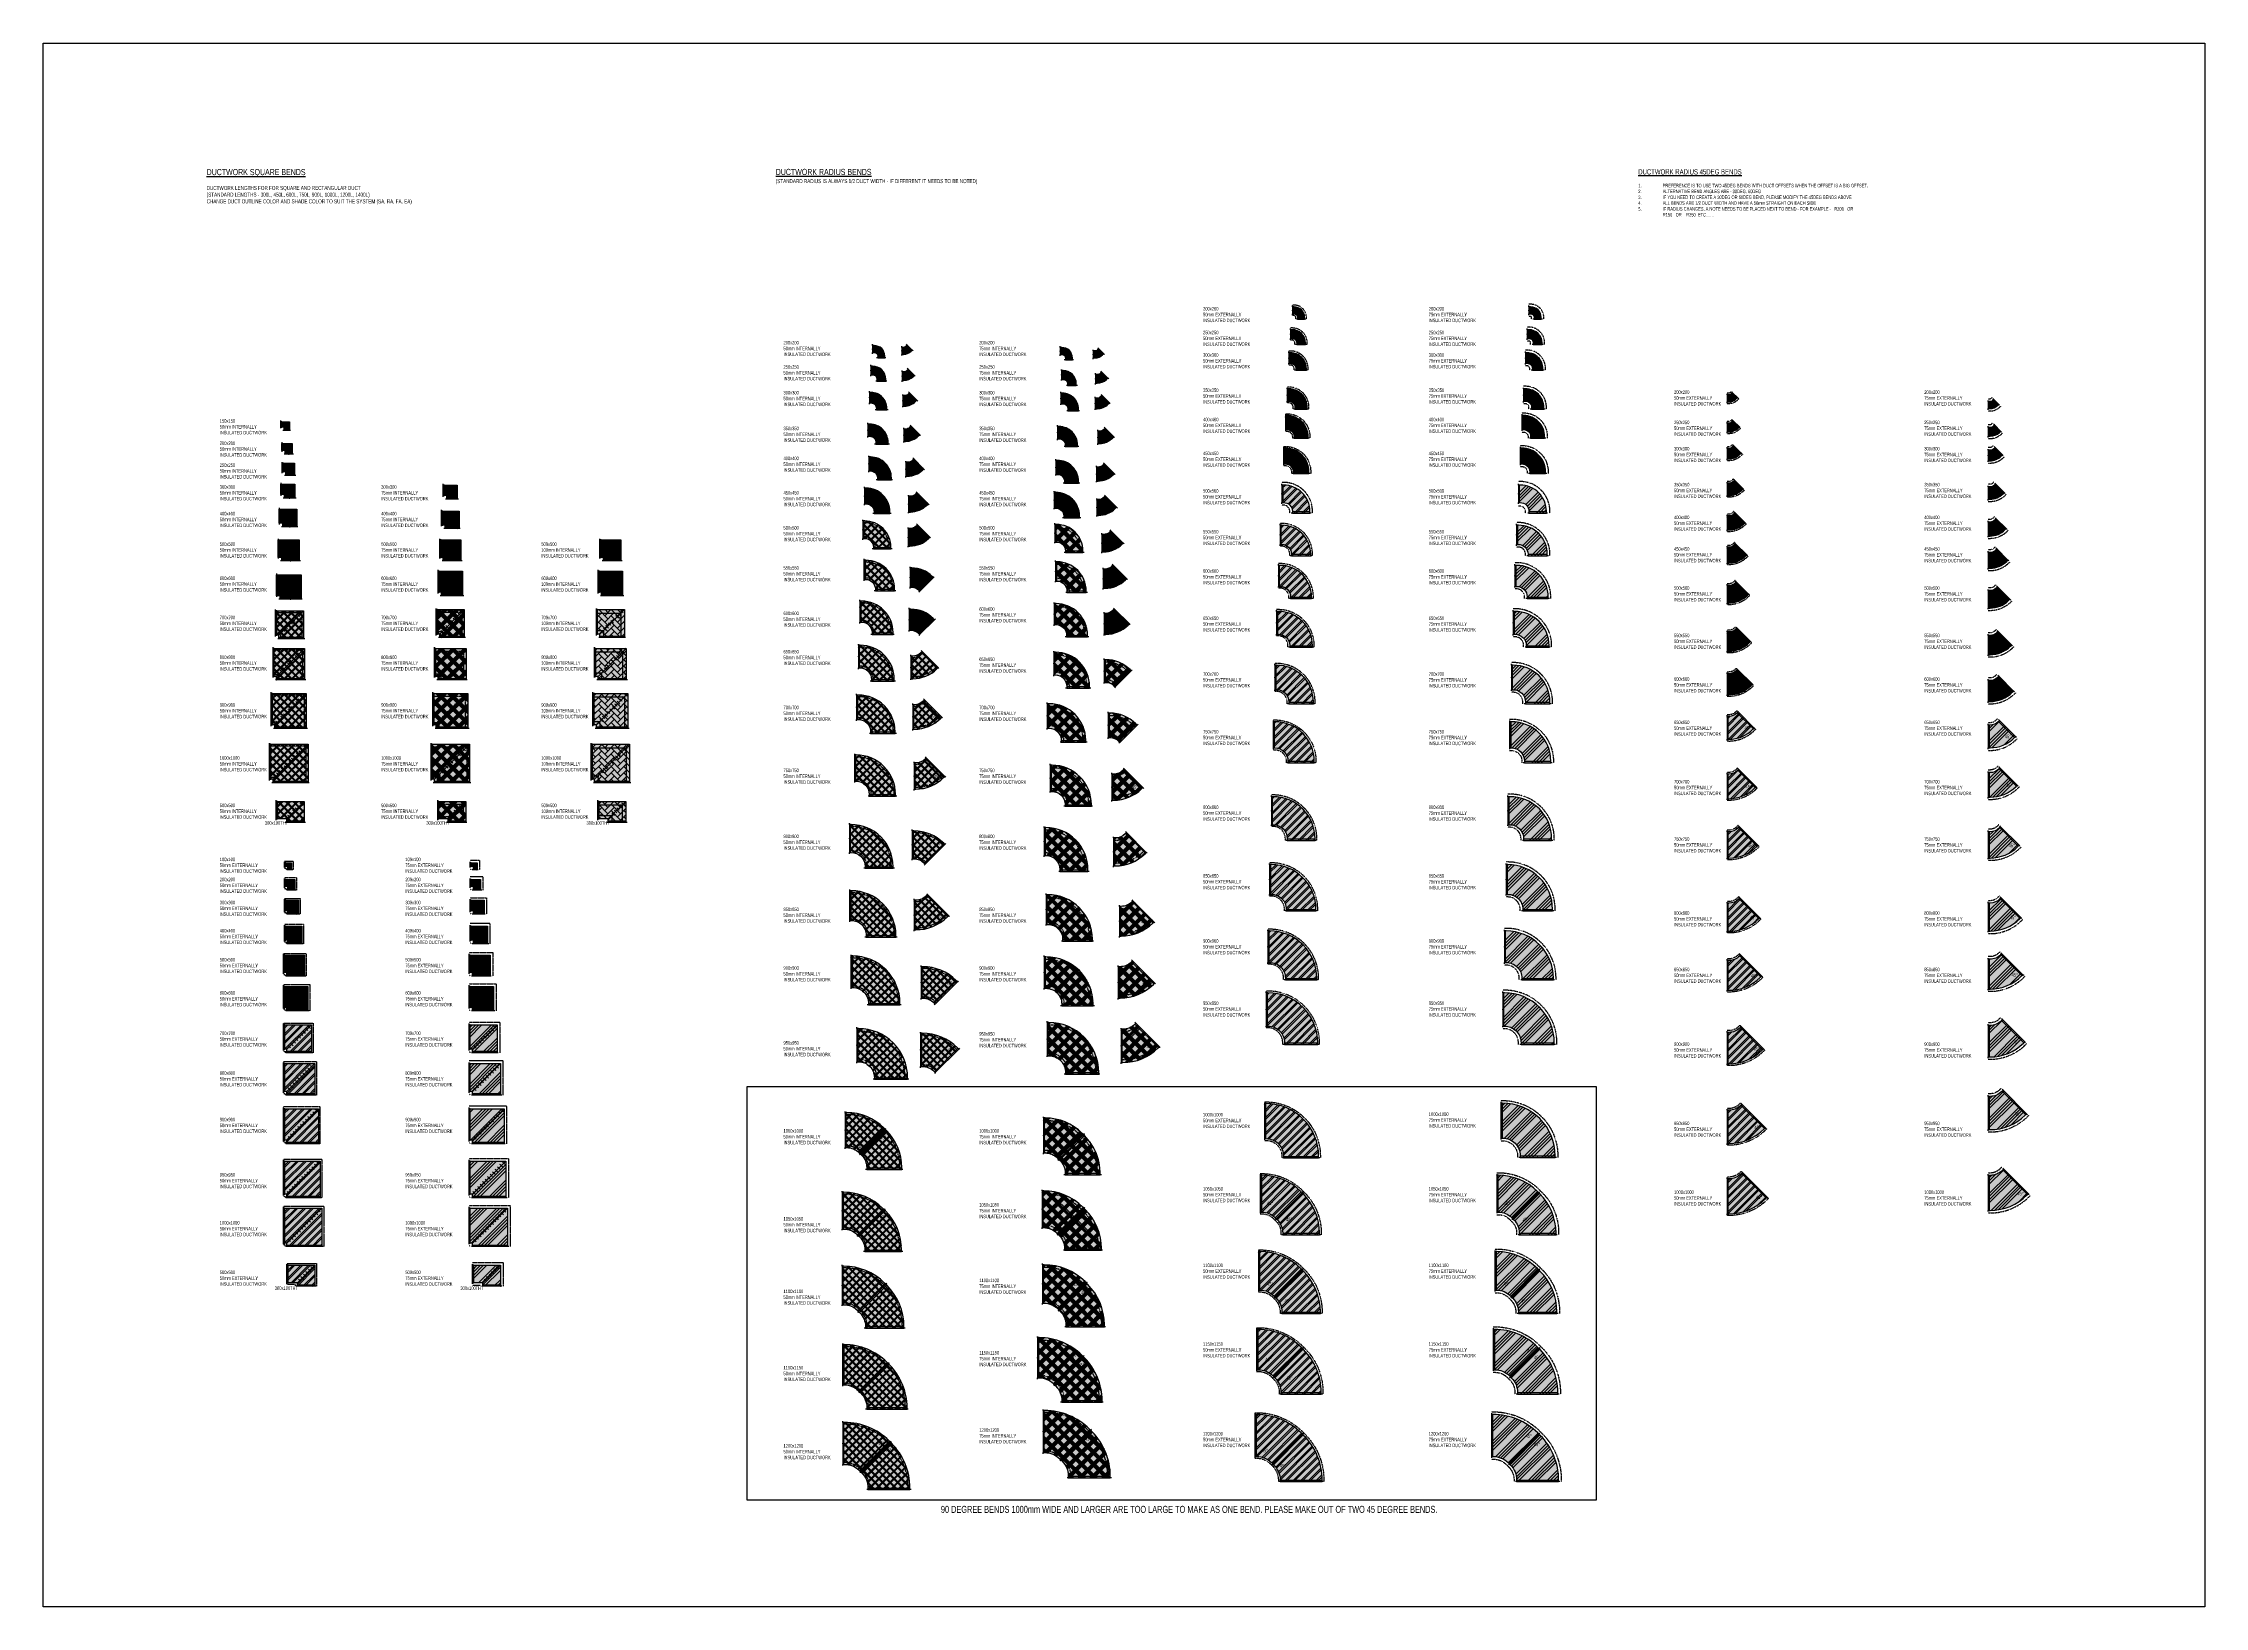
# Model space of a CAD drawing. Header units: millimetres. Extents: x 141 to 153906, y 19826 to 64501.
# Drawn here: x 92147 to 153906, y 19826 to 64501 of the extents above; entities that cross this region are included whole.
import ezdxf
from ezdxf.enums import TextEntityAlignment as Align

# ---------------------------------------------------------------- set-up
doc = ezdxf.new("R2010")
doc.units = ezdxf.units.MM
doc.linetypes.add('HID', pattern=[3.5, 2, -1.5])
doc.linetypes.add('Ins', pattern=[1, 0.5, -0.5])
for name, color, linetype in [('Hvac-TextLabel2', 2, 'Continuous'), ('Hvacduct-Flange', 8, 'Continuous'), ('Hvacduct-sa', 160, 'Continuous'), ('Hvacduct-sa-Shading', 163, 'Continuous'), ('Hvacduct-TurningVanes', 1, 'Continuous'), ('HvacDuctText', 7, 'Continuous'), ('Hvacins', 118, 'Continuous'), ('HvacInsulation EX', 118, 'HID'), ('HvacInsulation IN', 118, 'Continuous'), ('Hvactext', 7, 'Continuous'), ('RFI Layer', 240, 'Continuous')]:
    doc.layers.add(name, color=color, linetype=linetype)
doc.styles.add('Arial Narrow_1', font='ARIALN.TTF', dxfattribs={"height": 250})
doc.styles.add('HVACS', font='ARIALN.TTF', dxfattribs={"width": 0.8})
pattern_1 = [(45, (13003.98, 21556.26), (-110.52623, 110.52623), []), (45, (13059.24, 21556.26), (-110.52623, 110.52623), [])]
pattern_2 = [(45, (76276.46, -89129.04), (-107.76307, 107.76307), []), (45, (76312.38, -89129.04), (-107.76307, 107.76307), []), (315, (76276.46, -89129.04), (107.76307, 107.76307), []), (315, (76312.38, -89129.04), (107.76307, 107.76307), [])]
pattern_3 = [(45, (13003.98, 21556.26), (-169.7056, 169.7056), []), (45, (13043.98, 21556.26), (-169.7056, 169.7056), []), (45, (13083.98, 21556.26), (-169.7056, 169.7056), []), (45, (13123.98, 21556.26), (-169.7056, 169.7056), []), (135, (13003.98, 21556.26), (-169.7056, -169.7056), []), (135, (13043.98, 21556.26), (-169.7056, -169.7056), []), (135, (13083.98, 21556.26), (-169.7056, -169.7056), []), (135, (13123.98, 21556.26), (-169.7056, -169.7056), [])]
pattern_4 = [(45.00297, (13003.98, 21556.26), (-0.00931, 179.60512), [381, -127]), (135.00297, (13093.78, 21646.07), (0.00931, -179.60512), [381, -127])]
pattern_5 = [(45, (13003.98, 21556.26), (-269.4077, 269.4077), []), (45, (13093.8, 21556.26), (-269.4077, 269.4077), []), (45, (13183.6, 21556.26), (-269.4077, 269.4077), []), (45, (13273.4, 21556.26), (-269.4077, 269.4077), [])]
pattern_6 = [(45, (23471, 60517.5), (-110.52623, 110.52623), []), (45, (23526.27, 60517.5), (-110.52623, 110.52623), [])]
pattern_7 = [(45, (23471, 61531.12), (-110.52623, 110.52623), []), (45, (23526.27, 61531.12), (-110.52623, 110.52623), [])]
pattern_8 = [(45, (17024.3, 60517.5), (-269.4077, 269.4077), []), (45, (17114.1, 60517.5), (-269.4077, 269.4077), []), (45, (17203.9, 60517.5), (-269.4077, 269.4077), []), (45, (17293.7, 60517.5), (-269.4077, 269.4077), [])]
pattern_9 = [(45, (17024.3, 61531.12), (-269.4077, 269.4077), []), (45, (17114.1, 61531.12), (-269.4077, 269.4077), []), (45, (17203.9, 61531.12), (-269.4077, 269.4077), []), (45, (17293.7, 61531.12), (-269.4077, 269.4077), [])]
pattern_10 = [(45, (4545.18, 18283.45), (-110.52623, 110.52623), []), (45, (4600.44, 18283.45), (-110.52623, 110.52623), [])]
pattern_11 = [(45, (4545.2, 18283.45), (-269.4077, 269.4077), []), (45, (4635, 18283.45), (-269.4077, 269.4077), []), (45, (4724.8, 18283.45), (-269.4077, 269.4077), []), (45, (4814.6, 18283.45), (-269.4077, 269.4077), [])]
pattern_12 = [(225, (76276.46, -89129.04), (107.76307, -107.76307), []), (225, (76240.54, -89129.04), (107.76307, -107.76307), []), (135, (76276.46, -89129.04), (-107.76307, -107.76307), []), (135, (76240.54, -89129.04), (-107.76307, -107.76307), [])]
pattern_13 = [(45, (76276.46, -89129.04), (-169.70563, 169.70563), []), (45, (76316.46, -89129.04), (-169.70563, 169.70563), []), (45, (76356.46, -89129.04), (-169.70563, 169.70563), []), (45, (76396.46, -89129.04), (-169.70563, 169.70563), []), (135, (76276.46, -89129.04), (-169.70563, -169.70563), []), (135, (76316.46, -89129.04), (-169.70563, -169.70563), []), (135, (76356.46, -89129.04), (-169.70563, -169.70563), []), (135, (76396.46, -89129.04), (-169.70563, -169.70563), [])]

# ---------------------------------------------------------------- blocks, each defined once
blk = doc.blocks.new('D759')
at = {"layer": 'Hvacduct-TurningVanes', "linetype": 'Continuous'}
blk.add_arc((-256, 56), 250, 303.48431, 326.55823, dxfattribs=at)
blk = doc.blocks.new('D7AA')
at = {"layer": 'Hvacduct-TurningVanes', "linetype": 'Continuous'}
blk.add_arc((-306, 56), 250, 303.48431, 326.55823, dxfattribs=at)
blk = doc.blocks.new('D806')
at = {"layer": 'Hvacduct-TurningVanes', "linetype": 'Continuous'}
blk.add_arc((-356, 56), 250, 303.48431, 326.55823, dxfattribs=at)
blk = doc.blocks.new('D860')
at = {"layer": 'Hvacduct-TurningVanes', "linetype": 'Continuous'}
blk.add_arc((-406, 56), 250, 303.48431, 326.55823, dxfattribs=at)
blk = doc.blocks.new('D8C1')
at = {"layer": 'Hvacduct-TurningVanes'}
blk.add_arc((-456, -56), 250, 33.48431, 56.55823, dxfattribs=at)

msp = doc.modelspace()

# ---------------------------------------------------------------- hatches: boundary and pattern name
at = {"layer": 'Hvacduct-sa-Shading'}
for points in [[(127886.8, 56967.4), (127836.8, 56967.4), (127836.8, 56767.4), (127886.8, 56767.4, -0.4142136), (127986.8, 56667.4), (127986.8, 56617.4), (128186.8, 56617.4), (128186.8, 56667.4, 0.4142136)], [(134645.6, 56967.4), (134595.6, 56967.4), (134595.6, 56767.4), (134645.6, 56767.4, -0.4142136), (134745.6, 56667.4), (134745.6, 56617.4), (134945.6, 56617.4), (134945.6, 56667.4, 0.4142136)], [(127836.8, 56314.1), (127786.8, 56314.1), (127786.8, 56064.1), (127836.8, 56064.1, -0.4142136), (127961.8, 55939.1), (127961.8, 55889.1), (128211.8, 55889.1), (128211.8, 55939.1, 0.4142136)], [(134595.6, 56314.1), (134545.6, 56314.1), (134545.6, 56064.1), (134595.6, 56064.1, -0.4142136), (134720.6, 55939.1), (134720.6, 55889.1), (134970.6, 55889.1), (134970.6, 55939.1, 0.4142136)], [(115891.4, 55862.3), (115841.4, 55862.3), (115841.4, 55662.3), (115891.4, 55662.3, -0.4142136), (115991.4, 55562.3), (115991.4, 55512.3), (116191.4, 55512.3), (116191.4, 55562.3, 0.4142136)], [(121253.2, 55805.9), (121203.2, 55805.9), (121203.2, 55605.9), (121253.2, 55605.9, -0.4142136), (121353.2, 55505.9), (121353.2, 55455.9), (121553.2, 55455.9), (121553.2, 55505.9, 0.4142136)], [(122198.1, 55707.4), (122148.1, 55707.4), (122148.1, 55507.4), (122198.1, 55507.4, 0.1989124), (122410.2, 55595.3), (122445.5, 55630.7), (122304.1, 55772.1), (122268.8, 55736.7, -0.1989124)], [(127786.8, 55656.3), (127736.8, 55656.3), (127736.8, 55356.3), (127786.8, 55356.3, -0.4142136), (127936.8, 55206.3), (127936.8, 55156.3), (128236.8, 55156.3), (128236.8, 55206.3, 0.4142136)], [(134545.6, 55656.3), (134495.6, 55656.3), (134495.6, 55356.3), (134545.6, 55356.3, -0.4142136), (134695.6, 55206.3), (134695.6, 55156.3), (134995.6, 55156.3), (134995.6, 55206.3, 0.4142136)], [(115843.7, 55274.6), (115793.7, 55274.6), (115793.7, 55024.6), (115843.7, 55024.6, -0.4142136), (115968.7, 54899.6), (115968.7, 54849.6), (116218.7, 54849.6), (116218.7, 54899.6, 0.4142136)], [(121289.1, 55146.8), (121239.1, 55146.8), (121239.1, 54896.8), (121289.1, 54896.8, -0.4142136), (121414.1, 54771.8), (121414.1, 54721.8), (121664.1, 54721.8), (121664.1, 54771.8, 0.4142136)], [(122263.7, 55036.6), (122213.7, 55036.6), (122213.7, 54786.6), (122263.7, 54786.6, 0.1989124), (122528.9, 54896.4), (122564.3, 54931.8), (122387.5, 55108.6), (122352.1, 55073.2, -0.1989124)], [(115801.2, 54523.8), (115751.2, 54523.8), (115751.2, 54223.8), (115801.2, 54223.8, -0.4142136), (115951.2, 54073.8), (115951.2, 54023.8), (116251.2, 54023.8), (116251.2, 54073.8, 0.4142136)], [(121274.7, 54501.5), (121224.7, 54501.5), (121224.7, 54201.5), (121274.7, 54201.5, -0.4142136), (121424.7, 54051.5), (121424.7, 54001.5), (121724.7, 54001.5), (121724.7, 54051.5, 0.4142136)], [(122257.2, 54358.2), (122207.2, 54358.2), (122207.2, 54058.2), (122257.2, 54058.2, 0.1989124), (122575.4, 54190), (122610.7, 54225.3), (122398.6, 54437.4), (122363.2, 54402.1, -0.1989124)], [(127736.8, 54623.8), (127686.8, 54623.8), (127686.8, 54273.8), (127736.8, 54273.8, -0.4142136), (127911.8, 54098.8), (127911.8, 54048.8), (128261.8, 54048.8), (128261.8, 54098.8, 0.4142136)], [(134495.6, 54623.8), (134445.6, 54623.8), (134445.6, 54273.8), (134495.6, 54273.8, -0.4142136), (134670.6, 54098.8), (134670.6, 54048.8), (135020.6, 54048.8), (135020.6, 54098.8, 0.4142136)], [(140308.1, 54451.1), (140258.1, 54451.1), (140258.1, 54251.1), (140308.1, 54251.1, 0.1989124), (140520.2, 54338.9), (140555.6, 54374.3), (140414.2, 54515.7), (140378.8, 54480.4, -0.1989124)], [(127886.8, 53262.8), (127886.8, 53212.8), (128286.8, 53212.8), (128286.8, 53262.8, 0.4142136), (127686.8, 53862.8), (127636.8, 53862.8), (127636.8, 53462.8), (127686.8, 53462.8, -0.4142136)], [(134645.6, 53262.8), (134645.6, 53212.8), (135045.6, 53212.8), (135045.6, 53262.8, 0.4142136), (134445.6, 53862.8), (134395.6, 53862.8), (134395.6, 53462.8), (134445.6, 53462.8, -0.4142136)], [(147771.3, 54259.4), (147721.3, 54259.4), (147721.3, 54059.4), (147771.3, 54059.4, 0.1989124), (147983.5, 54147.2), (148018.8, 54182.6), (147877.4, 54324), (147842, 54288.7, -0.1989124)], [(99181.2, 53683.4), (98931.2, 53683.4), (98931.2, 53533.4), (99031.2, 53533.4), (99031.2, 53433.4), (99181.2, 53433.4)], [(115762.2, 53620.6), (115712.2, 53620.6), (115712.2, 53270.6), (115762.2, 53270.6, -0.4142136), (115937.2, 53095.6), (115937.2, 53045.6), (116287.2, 53045.6), (116287.2, 53095.6, 0.4142136)], [(121172.4, 53548.4), (121122.4, 53548.4), (121122.4, 53198.4), (121172.4, 53198.4, -0.4142136), (121347.4, 53023.4), (121347.4, 52973.4), (121697.4, 52973.4), (121697.4, 53023.4, 0.4142136)], [(122328.2, 53414.9), (122278.2, 53414.9), (122278.2, 53064.9), (122328.2, 53064.9, 0.1989124), (122699.5, 53218.7), (122734.8, 53254.1), (122487.3, 53501.5), (122452, 53466.2, -0.1989124)], [(140308.1, 53643.3), (140258.1, 53643.3), (140258.1, 53393.3), (140308.1, 53393.3, 0.1989124), (140573.3, 53503.2), (140608.6, 53538.5), (140431.8, 53715.3), (140396.5, 53679.9, -0.1989124)], [(147771.3, 53521.2), (147721.3, 53521.2), (147721.3, 53271.2), (147771.3, 53271.2, 0.1989124), (148036.5, 53381), (148071.9, 53416.4), (147895.1, 53593.1), (147859.7, 53557.8, -0.1989124)], [(99061.9, 52862.2), (99061.9, 52762.2), (99261.9, 52762.2), (99261.9, 53062.2), (98961.9, 53062.2), (98961.9, 52862.2)], [(99327.2, 52500), (98977.2, 52500), (98977.2, 52250), (99077.2, 52250), (99077.2, 52150), (99327.2, 52150)], [(115781.3, 52679.9), (115731.3, 52679.9), (115731.3, 52279.9), (115781.3, 52279.9, -0.4142136), (115981.3, 52079.9), (115981.3, 52029.9), (116381.3, 52029.9), (116381.3, 52079.9, 0.4142136)], [(121125.9, 52582.1), (121075.9, 52582.1), (121075.9, 52182.1), (121125.9, 52182.1, -0.4142136), (121325.9, 51982.1), (121325.9, 51932.1), (121725.9, 51932.1), (121725.9, 51982.1, 0.4142136)], [(127861.8, 52256.7), (127861.8, 52206.7), (128311.8, 52206.7), (128311.8, 52256.7, 0.4142136), (127636.8, 52931.7), (127586.8, 52931.7), (127586.8, 52481.7), (127636.8, 52481.7, -0.4142136)], [(134620.6, 52256.7), (134620.6, 52206.7), (135070.6, 52206.7), (135070.6, 52256.7, 0.4142136), (134395.6, 52931.7), (134345.6, 52931.7), (134345.6, 52481.7), (134395.6, 52481.7, -0.4142136)], [(140308.1, 52922.5), (140258.1, 52922.5), (140258.1, 52622.5), (140308.1, 52622.5, 0.1989124), (140626.3, 52754.3), (140661.7, 52789.6), (140449.5, 53001.8), (140414.2, 52966.4, -0.1989124)], [(147771.3, 52870.7), (147721.3, 52870.7), (147721.3, 52570.7), (147771.3, 52570.7, 0.1989124), (148089.5, 52702.5), (148124.9, 52737.9), (147912.8, 52950), (147877.4, 52914.7, -0.1989124)], [(99036.8, 51602), (99036.8, 51502), (99336.8, 51502), (99336.8, 51902), (98936.8, 51902), (98936.8, 51602)], [(122290, 52391.5), (122240, 52391.5), (122240, 51991.5), (122290, 51991.5, 0.1989124), (122714.3, 52167.3), (122749.6, 52202.6), (122466.8, 52485.5), (122431.4, 52450.1, -0.1989124)], [(140308.1, 51928.5), (140258.1, 51928.5), (140258.1, 51578.5), (140308.1, 51578.5, 0.1989124), (140679.3, 51732.3), (140714.7, 51767.7), (140467.2, 52015.1), (140431.8, 51979.8, -0.1989124)], [(147771.3, 51823.6), (147721.3, 51823.6), (147721.3, 51473.6), (147771.3, 51473.6, 0.1989124), (148142.6, 51627.4), (148177.9, 51662.7), (147930.4, 51910.2), (147895.1, 51874.9, -0.1989124)], [(103577.9, 51875.1), (103977.9, 51875.1), (103977.9, 51475.1), (103677.9, 51475.1), (103677.9, 51575.1), (103577.9, 51575.1)], [(115662.3, 51787.4), (115612.3, 51787.4), (115612.3, 51337.4), (115662.3, 51337.4, -0.4142136), (115887.3, 51112.4), (115887.3, 51062.4), (116337.3, 51062.4), (116337.3, 51112.4, 0.4142136)], [(116922.5, 51556.5), (116872.5, 51556.5), (116872.5, 51106.5), (116922.5, 51106.5, 0.1989124), (117399.8, 51304.2), (117435.2, 51339.6), (117117, 51657.7), (117081.6, 51622.4, -0.1989124)], [(121079, 51668.5), (121029, 51668.5), (121029, 51218.5), (121079, 51218.5, -0.4142136), (121304, 50993.5), (121304, 50943.5), (121754, 50943.5), (121754, 50993.5, 0.4142136)], [(122300.5, 51460.4), (122250.5, 51460.4), (122250.5, 51010.4), (122300.5, 51010.4, 0.1989124), (122777.8, 51208.1), (122813.2, 51243.5), (122495, 51561.7), (122459.6, 51526.3, -0.1989124)], [(127586.8, 51877.4), (127536.8, 51877.4), (127536.8, 51377.4), (127586.8, 51377.4, -0.4142136), (127836.8, 51127.4), (127836.8, 51077.4), (128336.8, 51077.4), (128336.8, 51127.4, 0.4142136)], [(134345.6, 51877.4), (134295.6, 51877.4), (134295.6, 51377.4), (134345.6, 51377.4, -0.4142136), (134595.6, 51127.4), (134595.6, 51077.4), (135095.6, 51077.4), (135095.6, 51127.4, 0.4142136)], [(98991.1, 50787.2), (98991.1, 50687.2), (99391.1, 50687.2), (99391.1, 51187.2), (98891.1, 51187.2), (98891.1, 50787.2)], [(103527.9, 51133.7), (104027.9, 51133.7), (104027.9, 50633.7), (103627.9, 50633.7), (103627.9, 50733.7), (103527.9, 50733.7)], [(115617.7, 50850.2), (115567.7, 50850.2), (115567.7, 50350.2), (115617.7, 50350.2, -0.4142136), (115867.7, 50100.2), (115867.7, 50050.2), (116367.7, 50050.2), (116367.7, 50100.2, 0.4142136)], [(121102.5, 50749.1), (121052.5, 50749.1), (121052.5, 50249.1), (121102.5, 50249.1, -0.4142136), (121352.5, 49999.1), (121352.5, 49949.1), (121852.5, 49949.1), (121852.5, 49999.1, 0.4142136)], [(127536.8, 50729.2), (127486.8, 50729.2), (127486.8, 50179.2), (127536.8, 50179.2, -0.4142136), (127811.8, 49904.2), (127811.8, 49854.2), (128361.8, 49854.2), (128361.8, 49904.2, 0.4142136)], [(134295.6, 50729.2), (134245.6, 50729.2), (134245.6, 50179.2), (134295.6, 50179.2, -0.4142136), (134570.6, 49904.2), (134570.6, 49854.2), (135120.6, 49854.2), (135120.6, 49904.2, 0.4142136)], [(140308.1, 50992.4), (140258.1, 50992.4), (140258.1, 50592.4), (140308.1, 50592.4, 0.1989124), (140732.4, 50768.1), (140767.7, 50803.4), (140484.9, 51086.3), (140449.5, 51050.9, -0.1989124)], [(147771.3, 50819.4), (147721.3, 50819.4), (147721.3, 50419.4), (147771.3, 50419.4, 0.1989124), (148195.6, 50595.2), (148231, 50630.5), (147948.1, 50913.4), (147912.8, 50878, -0.1989124)], [(98961, 49808.6), (98961, 49708.6), (99461, 49708.6), (99461, 50308.6), (98861, 50308.6), (98861, 49808.6)], [(103477.9, 50308.8), (104077.9, 50308.8), (104077.9, 49708.8), (103577.9, 49708.8), (103577.9, 49808.8), (103477.9, 49808.8)], [(108052.4, 50308.8), (108652.4, 50308.8), (108652.4, 49708.8), (108152.4, 49708.8), (108152.4, 49808.8), (108052.4, 49808.8)], [(122441.1, 50463.8), (122391.1, 50463.8), (122391.1, 49963.8), (122441.1, 49963.8, 0.1989124), (122971.5, 50183.5), (123006.8, 50218.9), (122653.3, 50572.4), (122617.9, 50537.1, -0.1989124)], [(140308.1, 50098.7), (140258.1, 50098.7), (140258.1, 49648.7), (140308.1, 49648.7, 0.1989124), (140785.4, 49846.4), (140820.8, 49881.7), (140502.6, 50199.9), (140467.2, 50164.6, -0.1989124)], [(147771.3, 49948.6), (147721.3, 49948.6), (147721.3, 49498.6), (147771.3, 49498.6, 0.1989124), (148248.6, 49696.3), (148284, 49731.6), (147965.8, 50049.8), (147930.4, 50014.5, -0.1989124)], [(103427.9, 49414.8), (104127.9, 49414.8), (104127.9, 48714.8), (103527.9, 48714.8), (103527.9, 48814.8), (103427.9, 48814.8)], [(108002.4, 49414.8), (108702.4, 49414.8), (108702.4, 48714.8), (108102.4, 48714.8), (108102.4, 48814.8), (108002.4, 48814.8)], [(115922.5, 48904.4), (115922.5, 48854.4), (116472.5, 48854.4), (116472.5, 48904.4, 0.4142136), (115647.5, 49729.4), (115597.5, 49729.4), (115597.5, 49179.4), (115647.5, 49179.4, -0.4142136)], [(121120.1, 49683), (121070.1, 49683), (121070.1, 49133), (121120.1, 49133, -0.4142136), (121395.1, 48858), (121395.1, 48808), (121945.1, 48808), (121945.1, 48858, 0.4142136)], [(122484, 49476.1), (122434, 49476.1), (122434, 48926.1), (122484, 48926.1, 0.1989124), (123067.4, 49167.8), (123102.7, 49203.1), (122713.8, 49592), (122678.5, 49556.7, -0.1989124)], [(127486.8, 49582.5), (127436.8, 49582.5), (127436.8, 48982.5), (127486.8, 48982.5, -0.4142136), (127786.8, 48682.5), (127786.8, 48632.5), (128386.8, 48632.5), (128386.8, 48682.5, 0.4142136)], [(134245.6, 49582.5), (134195.6, 49582.5), (134195.6, 48982.5), (134245.6, 48982.5, -0.4142136), (134545.6, 48682.5), (134545.6, 48632.5), (135145.6, 48632.5), (135145.6, 48682.5, 0.4142136)], [(98914.2, 48713.2), (98914.2, 48613.2), (99514.2, 48613.2), (99514.2, 49313.2), (98814.2, 49313.2), (98814.2, 48713.2)], [(140308.1, 49005.2), (140258.1, 49005.2), (140258.1, 48505.2), (140308.1, 48505.2, 0.1989124), (140838.4, 48724.9), (140873.8, 48760.3), (140520.2, 49113.8), (140484.9, 49078.5, -0.1989124)], [(147771.3, 48860.6), (147721.3, 48860.6), (147721.3, 48360.6), (147771.3, 48360.6, 0.1989124), (148301.7, 48580.3), (148337, 48615.6), (147983.5, 48969.2), (147948.1, 48933.8, -0.1989124)], [(99582.3, 48286.6), (98782.3, 48286.6), (98782.3, 47586.6), (98882.3, 47586.6), (98882.3, 47486.6), (99582.3, 47486.6)], [(103377.9, 48316.8), (104177.9, 48316.8), (104177.9, 47516.8), (103477.9, 47516.8), (103477.9, 47616.8), (103377.9, 47616.8)], [(107952.4, 48316.8), (108752.4, 48316.8), (108752.4, 47516.8), (108052.4, 47516.8), (108052.4, 47616.8), (107952.4, 47616.8)], [(115528.4, 48560), (115478.4, 48560), (115478.4, 47960), (115528.4, 47960, -0.4142136), (115828.4, 47660), (115828.4, 47610), (116428.4, 47610), (116428.4, 47660, 0.4142136)], [(121084.9, 48487.9), (121034.9, 48487.9), (121034.9, 47887.9), (121084.9, 47887.9, -0.4142136), (121384.9, 47587.9), (121384.9, 47537.9), (121984.9, 47537.9), (121984.9, 47587.9, 0.4142136)], [(122507.7, 48210.8), (122457.7, 48210.8), (122457.7, 47610.8), (122507.7, 47610.8, 0.1989124), (123144.1, 47874.4), (123179.4, 47909.7), (122755.1, 48334), (122719.8, 48298.6, -0.1989124)], [(127436.8, 48266.6), (127386.8, 48266.6), (127386.8, 47616.6), (127436.8, 47616.6, -0.4142136), (127761.8, 47291.6), (127761.8, 47241.6), (128411.8, 47241.6), (128411.8, 47291.6, 0.4142136)], [(134195.6, 48266.6), (134145.6, 48266.6), (134145.6, 47616.6), (134195.6, 47616.6, -0.4142136), (134520.6, 47291.6), (134520.6, 47241.6), (135170.6, 47241.6), (135170.6, 47291.6, 0.4142136)], [(140308.1, 47678.2), (140258.1, 47678.2), (140258.1, 47128.2), (140308.1, 47128.2, 0.1989124), (140891.5, 47369.8), (140926.8, 47405.2), (140537.9, 47794.1), (140502.6, 47758.7, -0.1989124)], [(147771.3, 47579.1), (147721.3, 47579.1), (147721.3, 47029.1), (147771.3, 47029.1, 0.1989124), (148354.7, 47270.7), (148390.1, 47306.1), (148001.1, 47695), (147965.8, 47659.6, -0.1989124)], [(98714.2, 47208.6), (99614.2, 47208.6), (99614.2, 46308.6), (98814.2, 46308.6), (98814.2, 46408.6), (98714.2, 46408.6)], [(103327.9, 47208.6), (104227.9, 47208.6), (104227.9, 46308.6), (103427.9, 46308.6), (103427.9, 46408.6), (103327.9, 46408.6)], [(107902.4, 47208.6), (108802.4, 47208.6), (108802.4, 46308.6), (108002.4, 46308.6), (108002.4, 46408.6), (107902.4, 46408.6)], [(115488.7, 47299.6), (115438.7, 47299.6), (115438.7, 46649.6), (115488.7, 46649.6, -0.4142136), (115813.7, 46324.6), (115813.7, 46274.6), (116463.7, 46274.6), (116463.7, 46324.6, 0.4142136)], [(121067.3, 47099.3), (121017.3, 47099.3), (121017.3, 46449.3), (121067.3, 46449.3, -0.4142136), (121392.3, 46124.3), (121392.3, 46074.3), (122042.3, 46074.3), (122042.3, 46124.3, 0.4142136)], [(122510.6, 46887.2), (122460.6, 46887.2), (122460.6, 46237.2), (122510.6, 46237.2, -0.1989124), (122740.4, 46142), (122775.8, 46106.6), (123235.4, 46566.3), (123200.1, 46601.6, 0.1989124)], [(127386.8, 46729.9), (127336.8, 46729.9), (127336.8, 46029.9), (127386.8, 46029.9, -0.4142136), (127736.8, 45679.9), (127736.8, 45629.9), (128436.8, 45629.9), (128436.8, 45679.9, 0.4142136)], [(134145.6, 46729.9), (134095.6, 46729.9), (134095.6, 46029.9), (134145.6, 46029.9, -0.4142136), (134495.6, 45679.9), (134495.6, 45629.9), (135195.6, 45629.9), (135195.6, 45679.9, 0.4142136)], [(140308.1, 46484.8), (140258.1, 46484.8), (140258.1, 45884.8), (140308.1, 45884.8, 0.1989124), (140944.5, 46148.4), (140979.9, 46183.7), (140555.6, 46608), (140520.2, 46572.6, -0.1989124)], [(147771.3, 46290.6), (147721.3, 46290.6), (147721.3, 45690.6), (147771.3, 45690.6, 0.1989124), (148407.7, 45954.2), (148443.1, 45989.5), (148018.8, 46413.8), (147983.5, 46378.5, -0.1989124)], [(98664.2, 45921.2), (99664.2, 45921.2), (99664.2, 44921.2), (98764.2, 44921.2), (98764.2, 45021.2), (98664.2, 45021.2)], [(103277.9, 45921.2), (104277.9, 45921.2), (104277.9, 44921.2), (103377.9, 44921.2), (103377.9, 45021.2), (103277.9, 45021.2)], [(107852.4, 45921.2), (108852.4, 45921.2), (108852.4, 44921.2), (107952.4, 44921.2), (107952.4, 45021.2), (107852.4, 45021.2)], [(115437.1, 45877.4), (115387.1, 45877.4), (115387.1, 45177.4), (115437.1, 45177.4, -0.4142136), (115787.1, 44827.4), (115787.1, 44777.4), (116487.1, 44777.4), (116487.1, 44827.4, 0.4142136)], [(120885.4, 45628.4), (120835.4, 45628.4), (120835.4, 44928.4), (120885.4, 44928.4, -0.4142136), (121235.4, 44578.4), (121235.4, 44528.4), (121935.4, 44528.4), (121935.4, 44578.4, 0.4142136)], [(122624.8, 45362.1), (122574.8, 45362.1), (122574.8, 44662.1), (122624.8, 44662.1, -0.1989124), (122872.2, 44559.6), (122907.6, 44524.3), (123402.6, 45019.2), (123367.2, 45054.6, 0.1989124)], [(127711.8, 43990.1), (127711.8, 43940.1), (128461.8, 43940.1), (128461.8, 43990.1, 0.4142136), (127336.8, 45115.1), (127286.8, 45115.1), (127286.8, 44365.1), (127336.8, 44365.1, -0.4142136)], [(134470.6, 43990.1), (134470.6, 43940.1), (135220.6, 43940.1), (135220.6, 43990.1, 0.4142136), (134095.6, 45115.1), (134045.6, 45115.1), (134045.6, 44365.1), (134095.6, 44365.1, -0.4142136)], [(140308.1, 45262.5), (140258.1, 45262.5), (140258.1, 44612.5), (140308.1, 44612.5, 0.1989124), (140997.5, 44898.1), (141032.9, 44933.5), (140573.3, 45393.1), (140537.9, 45357.7, -0.1989124)], [(148460.8, 44653.9), (148496.1, 44689.2), (148036.5, 45148.8), (148001.1, 45113.5, -0.1989124), (147771.3, 45018.3), (147721.3, 45018.3), (147721.3, 44368.3), (147771.3, 44368.3, 0.1989124)], [(98614.2, 44468.7), (99714.2, 44468.7), (99714.2, 43368.7), (98714.2, 43368.7), (98714.2, 43468.7), (98614.2, 43468.7)], [(103227.9, 44468.7), (104327.9, 44468.7), (104327.9, 43368.7), (103327.9, 43368.7), (103327.9, 43468.7), (103227.9, 43468.7)], [(107802.4, 44468.7), (108902.4, 44468.7), (108902.4, 43368.7), (107902.4, 43368.7), (107902.4, 43468.7), (107802.4, 43468.7)], [(115747.8, 43039.6), (115747.8, 42989.6), (116497.8, 42989.6), (116497.8, 43039.6, 0.4142136), (115372.8, 44164.6), (115322.8, 44164.6), (115322.8, 43414.6), (115372.8, 43414.6, -0.4142136)], [(120969.6, 43872.4), (120919.6, 43872.4), (120919.6, 43122.4), (120969.6, 43122.4, -0.4142136), (121344.6, 42747.4), (121344.6, 42697.4), (122094.6, 42697.4), (122094.6, 42747.4, 0.4142136)], [(122733.1, 43619), (122683.1, 43619), (122683.1, 42869), (122733.1, 42869, 0.1989124), (123528.6, 43198.5), (123563.9, 43233.8), (123033.6, 43764.2), (122998.2, 43728.8, -0.1989124)], [(140308.1, 43615.5), (140258.1, 43615.5), (140258.1, 42915.5), (140308.1, 42915.5, 0.1989124), (141050.6, 43223), (141085.9, 43258.4), (140590.9, 43753.4), (140555.6, 43718, -0.1989124)], [(147771.3, 43659.4), (147721.3, 43659.4), (147721.3, 42959.4), (147771.3, 42959.4, 0.1989124), (148513.8, 43266.9), (148549.2, 43302.2), (148054.2, 43797.2), (148018.8, 43761.9, -0.1989124)], [(98803.7, 42834.9), (99603.7, 42834.9), (99603.7, 42234.9), (99103.7, 42234.9), (99103.7, 42334.9), (98803.7, 42334.9)], [(103417.4, 42834.9), (104217.4, 42834.9), (104217.4, 42234.9), (103717.4, 42234.9), (103717.4, 42334.9), (103417.4, 42334.9)], [(107991.9, 42834.9), (108791.9, 42834.9), (108791.9, 42234.9), (108291.9, 42234.9), (108291.9, 42334.9), (107991.9, 42334.9)], [(127286.8, 42972.2), (127236.8, 42972.2), (127236.8, 42172.2), (127286.8, 42172.2, -0.4142136), (127686.8, 41772.2), (127686.8, 41722.2), (128486.8, 41722.2), (128486.8, 41772.2, 0.4142136)], [(134045.6, 42972.2), (133995.6, 42972.2), (133995.6, 42172.2), (134045.6, 42172.2, -0.4142136), (134445.6, 41772.2), (134445.6, 41722.2), (135245.6, 41722.2), (135245.6, 41772.2, 0.4142136)], [(115230, 42176.3), (115180, 42176.3), (115180, 41376.3), (115230, 41376.3, -0.4142136), (115630, 40976.3), (115630, 40926.3), (116430, 40926.3), (116430, 40976.3, 0.4142136)], [(120796.2, 42089), (120746.2, 42089), (120746.2, 41289), (120796.2, 41289, -0.4142136), (121196.2, 40889), (121196.2, 40839), (121996.2, 40839), (121996.2, 40889, 0.4142136)], [(140308.1, 41967.9), (140258.1, 41967.9), (140258.1, 41217.9), (140308.1, 41217.9, 0.1989124), (141103.6, 41547.4), (141139, 41582.7), (140608.6, 42113.1), (140573.3, 42077.7, -0.1989124)], [(147771.3, 41969.8), (147721.3, 41969.8), (147721.3, 41219.8), (147771.3, 41219.8, 0.1989124), (148566.8, 41549.3), (148602.2, 41584.7), (148071.9, 42115), (148036.5, 42079.7, -0.1989124)], [(122779.5, 41792.6), (122729.5, 41792.6), (122729.5, 40992.6), (122779.5, 40992.6, 0.1989124), (123628.1, 41344.1), (123663.4, 41379.4), (123097.7, 41945.1), (123062.4, 41909.8, -0.1989124)], [(99039.2, 41079.6), (99239.2, 41079.6), (99239.2, 40879.6), (99139.2, 40879.6), (99139.2, 40979.6), (99039.2, 40979.6)], [(104341.7, 41079.6), (104541.7, 41079.6), (104541.7, 40879.6), (104441.7, 40879.6), (104441.7, 40979.6), (104341.7, 40979.6)], [(127236.8, 41031.1), (127186.8, 41031.1), (127186.8, 40181.1), (127236.8, 40181.1, -0.4142136), (127661.8, 39756.1), (127661.8, 39706.1), (128511.8, 39706.1), (128511.8, 39756.1, 0.4142136)], [(133995.6, 41031.1), (133945.6, 41031.1), (133945.6, 40181.1), (133995.6, 40181.1, -0.4142136), (134420.6, 39756.1), (134420.6, 39706.1), (135270.6, 39706.1), (135270.6, 39756.1, 0.4142136)], [(99039.2, 40602.6), (99339.2, 40602.6), (99339.2, 40302.6), (99139.2, 40302.6), (99139.2, 40402.6), (99039.2, 40402.6)], [(104341.7, 40602.6), (104641.7, 40602.6), (104641.7, 40302.6), (104441.7, 40302.6), (104441.7, 40402.6), (104341.7, 40402.6)], [(115659.1, 39009.8), (115659.1, 38959.8), (116509.1, 38959.8), (116509.1, 39009.8, 0.4142136), (115234.1, 40284.8), (115184.1, 40284.8), (115184.1, 39434.8), (115234.1, 39434.8, -0.4142136)], [(120849, 40172.4), (120799, 40172.4), (120799, 39322.4), (120849, 39322.4, -0.4142136), (121274, 38897.4), (121274, 38847.4), (122124, 38847.4), (122124, 38897.4, 0.4142136)], [(99039.2, 40011.8), (99439.2, 40011.8), (99439.2, 39611.8), (99139.2, 39611.8), (99139.2, 39711.8), (99039.2, 39711.8)], [(104341.7, 40011.8), (104741.7, 40011.8), (104741.7, 39611.8), (104441.7, 39611.8), (104441.7, 39711.8), (104341.7, 39711.8)], [(122944.6, 39838), (122894.6, 39838), (122894.6, 38988), (122944.6, 38988, 0.1989124), (123846.2, 39361.5), (123881.5, 39396.8), (123280.5, 39997.9), (123245.1, 39962.5, -0.1989124)], [(140308.1, 39927.8), (140258.1, 39927.8), (140258.1, 39127.8), (140308.1, 39127.8, 0.1989124), (141156.6, 39479.3), (141192, 39514.7), (140626.3, 40080.4), (140590.9, 40045, -0.1989124)], [(148619.9, 39484.9), (148655.2, 39520.2), (148089.5, 40085.9), (148054.2, 40050.6, -0.1989124), (147771.3, 39933.4), (147721.3, 39933.4), (147721.3, 39133.4), (147771.3, 39133.4, 0.1989124)], [(99039.2, 39270.4), (99539.2, 39270.4), (99539.2, 38770.4), (99139.2, 38770.4), (99139.2, 38870.4), (99039.2, 38870.4)], [(104341.7, 39270.4), (104841.7, 39270.4), (104841.7, 38770.4), (104441.7, 38770.4), (104441.7, 38870.4), (104341.7, 38870.4)], [(127186.8, 39135.3), (127136.8, 39135.3), (127136.8, 38235.3), (127186.8, 38235.3, -0.4142136), (127636.8, 37785.3), (127636.8, 37735.3), (128536.8, 37735.3), (128536.8, 37785.3, 0.4142136)], [(133945.6, 39135.3), (133895.6, 39135.3), (133895.6, 38235.3), (133945.6, 38235.3, -0.4142136), (134395.6, 37785.3), (134395.6, 37735.3), (135295.6, 37735.3), (135295.6, 37785.3, 0.4142136)], [(99011.3, 38445.5), (99611.3, 38445.5), (99611.3, 37845.5), (99111.3, 37845.5), (99111.3, 37945.5), (99011.3, 37945.5)], [(104313.9, 38445.5), (104913.9, 38445.5), (104913.9, 37845.5), (104413.9, 37845.5), (104413.9, 37945.5), (104313.9, 37945.5)], [(115724.2, 37070.2), (115724.2, 37020.2), (116624.2, 37020.2), (116624.2, 37070.2, 0.4142136), (115274.2, 38420.2), (115224.2, 38420.2), (115224.2, 37520.2), (115274.2, 37520.2, -0.4142136)], [(120796.2, 38396.6), (120746.2, 38396.6), (120746.2, 37496.6), (120796.2, 37496.6, -0.4142136), (121246.2, 37046.6), (121246.2, 36996.6), (122146.2, 36996.6), (122146.2, 37046.6, 0.4142136)], [(140308.1, 38290), (140258.1, 38290), (140258.1, 37440), (140308.1, 37440, 0.1989124), (141209.7, 37813.4), (141245, 37848.8), (140644, 38449.8), (140608.6, 38414.4, -0.1989124)], [(147771.3, 38326.8), (147721.3, 38326.8), (147721.3, 37476.8), (147771.3, 37476.8, 0.1989124), (148672.9, 37850.2), (148708.3, 37885.6), (148107.2, 38486.6), (148071.9, 38451.3, -0.1989124)], [(122913.5, 38114.5), (122863.5, 38114.5), (122863.5, 37214.5), (122913.5, 37214.5, 0.1989124), (123868.1, 37609.9), (123903.5, 37645.3), (123267.1, 38281.7), (123231.7, 38246.3, -0.1989124)], [(99011.3, 37551.5), (99711.3, 37551.5), (99711.3, 36851.5), (99111.3, 36851.5), (99111.3, 36951.5), (99011.3, 36951.5)], [(104313.9, 37551.5), (105013.9, 37551.5), (105013.9, 36851.5), (104413.9, 36851.5), (104413.9, 36951.5), (104313.9, 36951.5)], [(127137, 37368.1), (127087, 37368.1), (127087, 36418.1), (127137, 36418.1, -0.4142136), (127612, 35943.1), (127612, 35893.1), (128562, 35893.1), (128562, 35943.1, 0.4142136)], [(133895.8, 37368.1), (133845.8, 37368.1), (133845.8, 36418.1), (133895.8, 36418.1, -0.4142136), (134370.8, 35943.1), (134370.8, 35893.1), (135320.8, 35893.1), (135320.8, 35943.1, 0.4142136)], [(99011.3, 36453.5), (99811.3, 36453.5), (99811.3, 35653.5), (99111.3, 35653.5), (99111.3, 35753.5), (99011.3, 35753.5)], [(104313.9, 36453.5), (105113.9, 36453.5), (105113.9, 35653.5), (104413.9, 35653.5), (104413.9, 35753.5), (104313.9, 35753.5)], [(120878.3, 36521), (120828.3, 36521), (120828.3, 35571), (120878.3, 35571, -0.4142136), (121353.3, 35096), (121353.3, 35046), (122303.3, 35046), (122303.3, 35096, 0.4142136)], [(122993.9, 36326), (122943.9, 36326), (122943.9, 35376), (122993.9, 35376, 0.1989124), (124001.5, 35793.3), (124036.9, 35828.7), (123365.1, 36500.5), (123329.8, 36465.1, -0.1989124)], [(147771.3, 36435.6), (147721.3, 36435.6), (147721.3, 35535.6), (147771.3, 35535.6, 0.1989124), (148725.9, 35931), (148761.3, 35966.3), (148124.9, 36602.7), (148089.5, 36567.4, -0.1989124)], [(115443.4, 36347.2), (115393.4, 36347.2), (115393.4, 35397.2), (115443.4, 35397.2, -0.4142136), (115893.4, 34947.2), (115893.4, 34897.2), (116843.4, 34897.2), (116843.4, 34947.2, 0.4142136)], [(140308.1, 36237.3), (140258.1, 36237.3), (140258.1, 35337.3), (140308.1, 35337.3, 0.1989124), (141262.7, 35732.7), (141298.1, 35768), (140661.7, 36404.4), (140626.3, 36369.1, -0.1989124)], [(99011.3, 35345.3), (99911.3, 35345.3), (99911.3, 34445.3), (99111.3, 34445.3), (99111.3, 34545.3), (99011.3, 34545.3)], [(104313.9, 35345.3), (105213.9, 35345.3), (105213.9, 34445.3), (104413.9, 34445.3), (104413.9, 34545.3), (104313.9, 34545.3)], [(99011.3, 34057.9), (100011.3, 34057.9), (100011.3, 33057.9), (99111.3, 33057.9), (99111.3, 33157.9), (99011.3, 33157.9)], [(104313.9, 34057.9), (105313.9, 34057.9), (105313.9, 33057.9), (104413.9, 33057.9), (104413.9, 33157.9), (104313.9, 33157.9)], [(127586.8, 32701.1), (127586.8, 32651.1), (128586.8, 32651.1), (128586.8, 32701.1, 0.4142136), (127086.8, 34201.1), (127036.8, 34201.1), (127036.8, 33201.1), (127086.8, 33201.1, -0.4142136)], [(134345.6, 32714.7), (134345.6, 32664.7), (135345.6, 32664.7), (135345.6, 32714.7, 0.4142136), (133845.6, 34214.7), (133795.6, 34214.7), (133795.6, 33214.7), (133845.6, 33214.7, -0.4142136)], [(140308.1, 34012), (140258.1, 34012), (140258.1, 33062), (140308.1, 33062, 0.1989124), (141315.7, 33479.3), (141351.1, 33514.7), (140679.3, 34186.4), (140644, 34151.1, -0.1989124)], [(147771.3, 34408.5), (147721.3, 34408.5), (147721.3, 33458.5), (147771.3, 33458.5, 0.1989124), (148779, 33875.9), (148814.3, 33911.3), (148142.6, 34583), (148107.2, 34547.6, -0.1989124)], [(115105.5, 33945.1), (115055.5, 33945.1), (115055.5, 32945.1), (115105.5, 32945.1, -0.1989124), (115459, 32798.7), (115494.4, 32763.3), (116201.5, 33470.4), (116166.1, 33505.8, 0.1989124)], [(116236.8, 33435.1), (116201.5, 33470.4), (115494.4, 32763.3), (115529.7, 32728, -0.1989124), (115676.2, 32374.4), (115676.2, 32324.4), (116676.2, 32324.4), (116676.2, 32374.4, 0.1989124)], [(120774, 33791.5), (120724, 33791.5), (120724, 32791.5), (120774, 32791.5, -0.1989124), (121127.5, 32645.1), (121162.9, 32609.7), (121870, 33316.8), (121834.6, 33352.2, 0.1989124)], [(121905.3, 33281.5), (121870, 33316.8), (121162.9, 32609.7), (121198.2, 32574.4, -0.1989124), (121344.7, 32220.8), (121344.7, 32170.8), (122344.7, 32170.8), (122344.7, 32220.8, 0.1989124)], [(99011.3, 32561.9), (100061.3, 32561.9), (100061.3, 31511.9), (99111.3, 31511.9), (99111.3, 31611.9), (99011.3, 31611.9)], [(104313.9, 32561.9), (105363.9, 32561.9), (105363.9, 31511.9), (104413.9, 31511.9), (104413.9, 31611.9), (104313.9, 31611.9)], [(127337.1, 30949.4), (127372.5, 30914), (128114.9, 31656.5), (128079.6, 31691.8, 0.1989124), (126965.9, 32153.2), (126915.9, 32153.2), (126915.9, 31103.2), (126965.9, 31103.2, -0.1989124)], [(134096, 30949.4), (134131.3, 30914), (134873.8, 31656.5), (134838.4, 31691.8, 0.1989124), (133724.7, 32153.2), (133674.7, 32153.2), (133674.7, 31103.2), (133724.7, 31103.2, -0.1989124)], [(140308.1, 32053.7), (140258.1, 32053.7), (140258.1, 31053.7), (140308.1, 31053.7, 0.1989124), (141368.8, 31493), (141404.1, 31528.4), (140697, 32235.5), (140661.7, 32200.2, -0.1989124)], [(148832, 31592.2), (148867.4, 31627.6), (148160.2, 32334.7), (148124.9, 32299.3, -0.1989124), (147771.3, 32152.9), (147721.3, 32152.9), (147721.3, 31152.9), (147771.3, 31152.9, 0.1989124)], [(115026.2, 31668.5), (114976.2, 31668.5), (114976.2, 30618.5), (115026.2, 30618.5, -0.1989124), (115397.4, 30464.7), (115432.7, 30429.4), (116175.2, 31171.8), (116139.8, 31207.2, 0.1989124)], [(120735.6, 31708.1), (120685.6, 31708.1), (120685.6, 30658.1), (120735.6, 30658.1, -0.1989124), (121106.9, 30504.3), (121142.2, 30468.9), (121884.7, 31211.4), (121849.3, 31246.8, 0.1989124)], [(127561.8, 30507.6), (127561.8, 30457.6), (128611.8, 30457.6), (128611.8, 30507.6, 0.1989124), (128150.5, 31621.3), (128115.1, 31656.7), (127372.7, 30914.2), (127408, 30878.9, -0.1989124)], [(134320.6, 30507.6), (134320.6, 30457.6), (135370.6, 30457.6), (135370.6, 30507.6, 0.1989124), (134909.3, 31621.3), (134874, 31656.7), (134131.5, 30914.2), (134166.9, 30878.9, -0.1989124)], [(99011.3, 31217.9), (100111.3, 31217.9), (100111.3, 30117.9), (99111.3, 30117.9), (99111.3, 30217.9), (99011.3, 30217.9)], [(104313.9, 31217.9), (105413.9, 31217.9), (105413.9, 30117.9), (104413.9, 30117.9), (104413.9, 30217.9), (104313.9, 30217.9)], [(116210.6, 31136.5), (116175.2, 31171.8), (115432.7, 30429.4), (115468.1, 30394, -0.1989124), (115621.9, 30022.8), (115621.9, 29972.8), (116671.9, 29972.8), (116671.9, 30022.8, 0.1989124)], [(121920, 31176.1), (121884.7, 31211.4), (121142.2, 30468.9), (121177.6, 30433.6, -0.1989124), (121331.3, 30062.4), (121331.3, 30012.4), (122381.3, 30012.4), (122381.3, 30062.4, 0.1989124)], [(127305, 28711.1), (127340.4, 28675.7), (128118.2, 29453.5), (128082.8, 29488.9, 0.1989124), (126916.1, 29972.2), (126866.1, 29972.2), (126866.1, 28872.2), (126916.1, 28872.2, -0.1989124)], [(134063.8, 28711.1), (134099.2, 28675.7), (134877, 29453.5), (134841.6, 29488.9, 0.1989124), (133674.9, 29972.2), (133624.9, 29972.2), (133624.9, 28872.2), (133674.9, 28872.2, -0.1989124)], [(99108.1, 29584.2), (99908.1, 29584.2), (99908.1, 28984.2), (99408.1, 28984.2), (99408.1, 29084.2), (99108.1, 29084.2)], [(104410.7, 29584.2), (105210.7, 29584.2), (105210.7, 28984.2), (104710.7, 28984.2), (104710.7, 29084.2), (104410.7, 29084.2)], [(115020, 29557.3), (114970, 29557.3), (114970, 28457.3), (115020, 28457.3, -0.1989124), (115408.9, 28296.2), (115444.3, 28260.9), (116222.1, 29038.7), (116186.7, 29074, 0.1989124)], [(116257.4, 29003.3), (116222.1, 29038.7), (115444.3, 28260.9), (115479.6, 28225.5, -0.1989124), (115640.7, 27836.6), (115640.7, 27786.6), (116740.7, 27786.6), (116740.7, 27836.6, 0.1989124)], [(120746.2, 29598.7), (120696.2, 29598.7), (120696.2, 28498.7), (120746.2, 28498.7, -0.1989124), (121135.1, 28337.6), (121170.4, 28302.2), (121948.2, 29080.1), (121912.9, 29115.4, 0.1989124)], [(121983.6, 29044.7), (121948.2, 29080.1), (121170.4, 28302.2), (121205.8, 28266.9, -0.1989124), (121366.9, 27878), (121366.9, 27828), (122466.9, 27828), (122466.9, 27878, 0.1989124)], [(127536.8, 28251.5), (127536.8, 28201.5), (128636.8, 28201.5), (128636.8, 28251.5, 0.1989124), (128153.5, 29418.2), (128118.2, 29453.5), (127340.4, 28675.7), (127375.7, 28640.4, -0.1989124)], [(134295.6, 28251.5), (134295.6, 28201.5), (135395.6, 28201.5), (135395.6, 28251.5, 0.1989124), (134912.4, 29418.2), (134877, 29453.5), (134099.2, 28675.7), (134134.5, 28640.4, -0.1989124)], [(115439.7, 25997.8), (115475.1, 25962.5), (116288.2, 26775.6), (116252.9, 26811, 0.1989124), (115033.1, 27316.2), (114983.1, 27316.2), (114983.1, 26166.2), (115033.1, 26166.2, -0.1989124)], [(120605.3, 27516.8), (120555.3, 27516.8), (120555.3, 26366.8), (120605.3, 26366.8, -0.1989124), (121011.9, 26198.4), (121047.2, 26163.1), (121860.4, 26976.3), (121825, 27011.6, 0.1989124)], [(127272.7, 26431.4), (127308, 26396.1), (128121.2, 27209.2), (128085.8, 27244.6, 0.1989124), (126866.1, 27749.8), (126816.1, 27749.8), (126816.1, 26599.8), (126866.1, 26599.8, -0.1989124)], [(127511.8, 25954.1), (127511.8, 25904.1), (128661.8, 25904.1), (128661.8, 25954.1, 0.1989124), (128156.6, 27173.9), (128121.2, 27209.2), (127308, 26396.1), (127343.4, 26360.7, -0.1989124)], [(134031.5, 26431.4), (134066.9, 26396.1), (134880, 27209.2), (134844.7, 27244.6, 0.1989124), (133624.9, 27749.8), (133574.9, 27749.8), (133574.9, 26599.8), (133624.9, 26599.8, -0.1989124)], [(134270.6, 25954.1), (134270.6, 25904.1), (135420.6, 25904.1), (135420.6, 25954.1, 0.1989124), (134915.4, 27173.9), (134880, 27209.2), (134066.9, 26396.1), (134102.2, 26360.7, -0.1989124)], [(116323.6, 26740.3), (116288.2, 26775.6), (115475.1, 25962.5), (115510.4, 25927.1, -0.1989124), (115678.8, 25520.5), (115678.8, 25470.5), (116828.8, 25470.5), (116828.8, 25520.5, 0.1989124)], [(121895.7, 26940.9), (121860.4, 26976.3), (121047.2, 26163.1), (121082.6, 26127.7, -0.1989124), (121251, 25721.1), (121251, 25671.1), (122401, 25671.1), (122401, 25721.1, 0.1989124)], [(120765.1, 25431.3), (120715.1, 25431.3), (120715.1, 24231.3), (120765.1, 24231.3, -0.1989124), (121189.3, 24055.5), (121224.7, 24020.2), (122073.2, 24868.7), (122037.8, 24904, 0.1989124)], [(115039.8, 25094.8), (114989.8, 25094.8), (114989.8, 23894.8), (115039.8, 23894.8, -0.1989124), (115464, 23719.1), (115499.4, 23683.7), (116347.9, 24532.3), (116312.6, 24567.6, 0.1989124)], [(122108.6, 24833.3), (122073.2, 24868.7), (121224.7, 24020.2), (121260, 23984.8, -0.1989124), (121435.8, 23560.5), (121435.8, 23510.5), (122635.8, 23510.5), (122635.8, 23560.5, 0.1989124)], [(127240.4, 23945.2), (127275.7, 23909.9), (128124.2, 24758.4), (128088.9, 24793.8, 0.1989124), (126816.1, 25321), (126766.1, 25321), (126766.1, 24121), (126816.1, 24121, -0.1989124)], [(127486.8, 23450.3), (127486.8, 23400.3), (128686.8, 23400.3), (128686.8, 23450.3, 0.1989124), (128159.6, 24723.1), (128124.2, 24758.4), (127275.7, 23909.9), (127311.1, 23874.5, -0.1989124)], [(133999.2, 23945.2), (134034.5, 23909.9), (134883.1, 24758.4), (134847.7, 24793.8, 0.1989124), (133574.9, 25321), (133524.9, 25321), (133524.9, 24121), (133574.9, 24121, -0.1989124)], [(134245.6, 23450.3), (134245.6, 23400.3), (135445.6, 23400.3), (135445.6, 23450.3, 0.1989124), (134918.4, 24723.1), (134883.1, 24758.4), (134034.5, 23909.9), (134069.9, 23874.5, -0.1989124)], [(116383.3, 24496.9), (116347.9, 24532.3), (115499.4, 23683.7), (115534.7, 23648.4, -0.1989124), (115710.5, 23224.1), (115710.5, 23174.1), (116910.5, 23174.1), (116910.5, 23224.1, 0.1989124)]]:
    msp.add_hatch(color=256, dxfattribs=at).paths.add_polyline_path(points)
at = {"layer": 'Hvacduct-sa-Shading', "linetype": 'Continuous'}
for points in [[(116729.8, 55811.5), (116679.8, 55811.5), (116679.8, 55611.5), (116729.8, 55611.5, 0.1989124), (116941.9, 55699.4), (116977.3, 55734.7), (116835.9, 55876.1), (116800.5, 55840.8, -0.1989124)], [(116736.1, 55113.2), (116686.1, 55113.2), (116686.1, 54863.2), (116736.1, 54863.2, 0.1989124), (117001.3, 54973.1), (117036.7, 55008.4), (116859.9, 55185.2), (116824.5, 55149.8, -0.1989124)], [(116753.6, 54432.3), (116703.6, 54432.3), (116703.6, 54132.3), (116753.6, 54132.3, 0.1989124), (117071.8, 54264.1), (117107.2, 54299.4), (116895, 54511.6), (116859.7, 54476.2, -0.1989124)], [(116783.7, 53474.6), (116733.7, 53474.6), (116733.7, 53124.6), (116783.7, 53124.6, 0.1989124), (117154.9, 53278.4), (117190.3, 53313.8), (116942.8, 53561.2), (116907.4, 53525.9, -0.1989124)], [(116842.8, 52528.3), (116792.8, 52528.3), (116792.8, 52128.3), (116842.8, 52128.3, 0.1989124), (117267, 52304), (117302.4, 52339.3), (117019.5, 52622.2), (116984.2, 52586.8, -0.1989124)], [(116911.8, 50632), (116861.8, 50632), (116861.8, 50132), (116911.8, 50132, 0.1989124), (117442.1, 50351.7), (117477.4, 50387.1), (117123.9, 50740.6), (117088.5, 50705.3, -0.1989124)], [(116963.2, 49508.8), (116913.2, 49508.8), (116913.2, 48958.8), (116963.2, 48958.8, -0.1989124), (117157.6, 48878.3), (117193, 48842.9), (117581.9, 49231.8), (117546.5, 49267.2, 0.1989124)], [(116939.7, 48329), (116889.7, 48329), (116889.7, 47729), (116939.7, 47729, -0.1989124), (117151.8, 47641.2), (117187.2, 47605.8), (117611.4, 48030.1), (117576.1, 48065.4, 0.1989124)], [(116990.5, 46991.8), (116940.5, 46991.8), (116940.5, 46341.8), (116990.5, 46341.8, 0.1989124), (117679.9, 46627.4), (117715.3, 46662.7), (117255.6, 47122.4), (117220.3, 47087, -0.1989124)], [(117040.3, 45600.8), (116990.3, 45600.8), (116990.3, 44900.8), (117040.3, 44900.8, 0.1989124), (117782.8, 45208.3), (117818.1, 45243.7), (117323.2, 45738.6), (117287.8, 45703.3, -0.1989124)], [(117076.7, 43936.6), (117026.7, 43936.6), (117026.7, 43186.6), (117076.7, 43186.6, 0.1989124), (117872.2, 43516.1), (117907.5, 43551.4), (117377.2, 44081.8), (117341.8, 44046.4, -0.1989124)], [(117026.4, 41995.9), (116976.4, 41995.9), (116976.4, 41195.9), (117026.4, 41195.9, -0.1989124), (117309.2, 41078.8), (117344.6, 41043.4), (117910.3, 41609.1), (117874.9, 41644.5, 0.1989124)], [(117079, 40016.4), (117029, 40016.4), (117029, 39166.4), (117079, 39166.4, 0.1989124), (117980.5, 39539.9), (118015.9, 39575.2), (117414.8, 40176.3), (117379.5, 40140.9, -0.1989124)], [(117278.5, 38114), (117228.5, 38114), (117228.5, 37214), (117278.5, 37214, -0.1989124), (117596.7, 37082.2), (117632.1, 37046.9), (118268.5, 37683.3), (118233.1, 37718.6, 0.1989124)], [(117262.7, 36212.8), (117212.7, 36212.8), (117212.7, 35262.8), (117262.7, 35262.8, -0.1989124), (117598.6, 35123.6), (117633.9, 35088.3), (118305.7, 35760), (118270.3, 35795.4, 0.1989124)]]:
    msp.add_hatch(color=163, dxfattribs=at).paths.add_polyline_path(points)
at = {"layer": 'Hvacins', "linetype": 'Continuous'}
h = msp.add_hatch(dxfattribs=at)
h.set_pattern_fill('CONC_EXISTING', color=256, scale=20, angle=360, style=0)
h.set_pattern_definition([(45, (76129.82, -89129.04), (-107.76307, 107.76307), []), (45, (76165.74, -89129.04), (-107.76307, 107.76307), []), (315, (76129.82, -89129.04), (107.76307, 107.76307), []), (315, (76165.74, -89129.04), (107.76307, 107.76307), [])])
h.paths.add_polyline_path([(116729.8, 55811.5), (116679.8, 55811.5), (116679.8, 55611.5), (116729.8, 55611.5, 0.1989124), (116941.9, 55699.4), (116977.3, 55734.7), (116835.9, 55876.1), (116800.5, 55840.8, -0.1989124)])
h = msp.add_hatch(dxfattribs=at)
h.set_pattern_fill('CONC_EXISTING', color=256, scale=20, angle=360, style=0)
h.set_pattern_definition([(45, (76276.46, -89129.04), (-107.76307, 107.76307), []), (45, (76312.38, -89129.04), (-107.76307, 107.76307), []), (315, (76276.46, -89129.04), (107.76307, 107.76307), []), (315, (76312.38, -89129.04), (107.76307, 107.76307), [])])
h.paths.add_polyline_path([(116736.1, 55113.2), (116686.1, 55113.2), (116686.1, 54863.2), (116736.1, 54863.2, 0.1989124), (117001.3, 54973.1), (117036.7, 55008.4), (116859.9, 55185.2), (116824.5, 55149.8, -0.1989124)])
h = msp.add_hatch(dxfattribs=at)
h.set_pattern_fill('CONC_EXISTING', color=256, scale=20, angle=360, style=0)
h.set_pattern_definition([(45, (76276.46, -89129.04), (-107.76307, 107.76307), []), (45, (76312.38, -89129.04), (-107.76307, 107.76307), []), (315, (76276.46, -89129.04), (107.76307, 107.76307), []), (315, (76312.38, -89129.04), (107.76307, 107.76307), [])])
h.paths.add_polyline_path([(116753.6, 54432.3), (116703.6, 54432.3), (116703.6, 54132.3), (116753.6, 54132.3, 0.1989124), (117071.8, 54264.1), (117107.2, 54299.4), (116895, 54511.6), (116859.7, 54476.2, -0.1989124)])
h = msp.add_hatch(dxfattribs=at)
h.set_pattern_fill('CONC_EXISTING', color=256, scale=20, angle=360, style=0)
h.set_pattern_definition([(45, (76180.1, -89229.6), (-107.76307, 107.76307), []), (45, (76216.02, -89229.6), (-107.76307, 107.76307), []), (315, (76180.1, -89229.6), (107.76307, 107.76307), []), (315, (76216.02, -89229.6), (107.76307, 107.76307), [])])
h.paths.add_polyline_path([(116783.7, 53474.6), (116733.7, 53474.6), (116733.7, 53124.6), (116783.7, 53124.6, 0.1989124), (117154.9, 53278.4), (117190.3, 53313.8), (116942.8, 53561.2), (116907.4, 53525.9, -0.1989124)])
h = msp.add_hatch(dxfattribs=at)
h.set_pattern_fill('CONC_EXISTING', color=256, scale=20, angle=360, style=0)
h.set_pattern_definition([(45, (76276.46, -89129.04), (-107.76307, 107.76307), []), (45, (76312.38, -89129.04), (-107.76307, 107.76307), []), (315, (76276.46, -89129.04), (107.76307, 107.76307), []), (315, (76312.38, -89129.04), (107.76307, 107.76307), [])])
h.paths.add_polyline_path([(116842.8, 52528.3), (116792.8, 52528.3), (116792.8, 52128.3), (116842.8, 52128.3, 0.1989124), (117267, 52304), (117302.4, 52339.3), (117019.5, 52622.2), (116984.2, 52586.8, -0.1989124)])
at = {"layer": 'Hvacins'}
h = msp.add_hatch(dxfattribs=at)
h.set_pattern_fill('CONC_EXISTING', color=256, scale=20, style=0)
h.set_pattern_definition([(45, (76276.46, -89129.04), (-107.76307, 107.76307), []), (45, (76312.38, -89129.04), (-107.76307, 107.76307), []), (315, (76276.46, -89129.04), (107.76307, 107.76307), []), (315, (76312.38, -89129.04), (107.76307, 107.76307), [])])
h.paths.add_polyline_path([(116922.5, 51556.5), (116872.5, 51556.5), (116872.5, 51106.5), (116922.5, 51106.5, 0.1989124), (117399.8, 51304.2), (117435.2, 51339.6), (117117, 51657.7), (117081.6, 51622.4, -0.1989124)])
at = {"layer": 'Hvacins', "linetype": 'Continuous'}
h = msp.add_hatch(dxfattribs=at)
h.set_pattern_fill('CONC_EXISTING', color=256, scale=20, angle=360, style=0)
h.set_pattern_definition([(45, (76276.46, -89129.04), (-107.76307, 107.76307), []), (45, (76312.38, -89129.04), (-107.76307, 107.76307), []), (315, (76276.46, -89129.04), (107.76307, 107.76307), []), (315, (76312.38, -89129.04), (107.76307, 107.76307), [])])
h.paths.add_polyline_path([(116911.8, 50632), (116861.8, 50632), (116861.8, 50132), (116911.8, 50132, 0.1989124), (117442.1, 50351.7), (117477.4, 50387.1), (117123.9, 50740.6), (117088.5, 50705.3, -0.1989124)])
h = msp.add_hatch(dxfattribs=at)
h.set_pattern_fill('CONC_EXISTING', color=256, scale=20, style=0)
h.set_pattern_definition([(45, (76150.77, -89129.04), (-107.76307, 107.76307), []), (45, (76186.69, -89129.04), (-107.76307, 107.76307), []), (315, (76150.77, -89129.04), (107.76307, 107.76307), []), (315, (76186.69, -89129.04), (107.76307, 107.76307), [])])
h.paths.add_polyline_path([(116963.2, 49508.8), (116913.2, 49508.8), (116913.2, 48958.8), (116963.2, 48958.8, -0.1989124), (117157.6, 48878.3), (117193, 48842.9), (117581.9, 49231.8), (117546.5, 49267.2, 0.1989124)])
h = msp.add_hatch(dxfattribs=at)
h.set_pattern_fill('CONC_EXISTING', color=256, scale=20, style=0)
h.set_pattern_definition([(45, (76153.28, -89152.5), (-107.76307, 107.76307), []), (45, (76189.2, -89152.5), (-107.76307, 107.76307), []), (315, (76153.28, -89152.5), (107.76307, 107.76307), []), (315, (76189.2, -89152.5), (107.76307, 107.76307), [])])
h.paths.add_polyline_path([(116939.7, 48329), (116889.7, 48329), (116889.7, 47729), (116939.7, 47729, -0.1989124), (117151.8, 47641.2), (117187.2, 47605.8), (117611.4, 48030.1), (117576.1, 48065.4, 0.1989124)])
h = msp.add_hatch(dxfattribs=at)
h.set_pattern_fill('CONC_EXISTING', color=256, scale=20, angle=360, style=0)
h.set_pattern_definition([(45, (76079.37, -89129.04), (-107.76307, 107.76307), []), (45, (76115.29, -89129.04), (-107.76307, 107.76307), []), (315, (76079.37, -89129.04), (107.76307, 107.76307), []), (315, (76115.29, -89129.04), (107.76307, 107.76307), [])])
h.paths.add_polyline_path([(116990.5, 46991.8), (116940.5, 46991.8), (116940.5, 46341.8), (116990.5, 46341.8, 0.1989124), (117679.9, 46627.4), (117715.3, 46662.7), (117255.6, 47122.4), (117220.3, 47087, -0.1989124)])
h = msp.add_hatch(dxfattribs=at)
h.set_pattern_fill('CONC_EXISTING', color=256, scale=20, angle=360, style=0)
h.set_pattern_definition([(45, (76182.61, -89129.04), (-107.76307, 107.76307), []), (45, (76218.53, -89129.04), (-107.76307, 107.76307), []), (315, (76182.61, -89129.04), (107.76307, 107.76307), []), (315, (76218.53, -89129.04), (107.76307, 107.76307), [])])
h.paths.add_polyline_path([(117040.3, 45600.8), (116990.3, 45600.8), (116990.3, 44900.8), (117040.3, 44900.8, 0.1989124), (117782.8, 45208.3), (117818.1, 45243.7), (117323.2, 45738.6), (117287.8, 45703.3, -0.1989124)])
h = msp.add_hatch(dxfattribs=at)
h.set_pattern_fill('CONC_EXISTING', color=256, scale=20, angle=360, style=0)
h.set_pattern_definition([(45, (76147.41, -89205.3), (-107.76307, 107.76307), []), (45, (76183.33, -89205.3), (-107.76307, 107.76307), []), (315, (76147.41, -89205.3), (107.76307, 107.76307), []), (315, (76183.33, -89205.3), (107.76307, 107.76307), [])])
h.paths.add_polyline_path([(117076.7, 43936.6), (117026.7, 43936.6), (117026.7, 43186.6), (117076.7, 43186.6, 0.1989124), (117872.2, 43516.1), (117907.5, 43551.4), (117377.2, 44081.8), (117341.8, 44046.4, -0.1989124)])
h = msp.add_hatch(dxfattribs=at)
h.set_pattern_fill('CONC_EXISTING', color=256, scale=20, style=0)
h.set_pattern_definition([(45, (75936.24, -89129.04), (-107.76307, 107.76307), []), (45, (75972.16, -89129.04), (-107.76307, 107.76307), []), (315, (75936.24, -89129.04), (107.76307, 107.76307), []), (315, (75972.16, -89129.04), (107.76307, 107.76307), [])])
h.paths.add_polyline_path([(117026.4, 41995.9), (116976.4, 41995.9), (116976.4, 41195.9), (117026.4, 41195.9, -0.1989124), (117309.2, 41078.8), (117344.6, 41043.4), (117910.3, 41609.1), (117874.9, 41644.5, 0.1989124)])
h = msp.add_hatch(dxfattribs=at)
h.set_pattern_fill('CONC_EXISTING', color=256, scale=20, angle=360, style=0)
h.set_pattern_definition([(45, (75836.52, -89129.04), (-107.76307, 107.76307), []), (45, (75872.44, -89129.04), (-107.76307, 107.76307), []), (315, (75836.52, -89129.04), (107.76307, 107.76307), []), (315, (75872.44, -89129.04), (107.76307, 107.76307), [])])
h.paths.add_polyline_path([(117079, 40016.4), (117029, 40016.4), (117029, 39166.4), (117079, 39166.4, 0.1989124), (117980.5, 39539.9), (118015.9, 39575.2), (117414.8, 40176.3), (117379.5, 40140.9, -0.1989124)])
h = msp.add_hatch(dxfattribs=at)
h.set_pattern_fill('CONC_EXISTING', color=256, scale=20, style=0)
h.set_pattern_definition([(45, (76276.46, -89129.04), (-107.76307, 107.76307), []), (45, (76312.38, -89129.04), (-107.76307, 107.76307), []), (315, (76276.46, -89129.04), (107.76307, 107.76307), []), (315, (76312.38, -89129.04), (107.76307, 107.76307), [])])
h.paths.add_polyline_path([(117278.5, 38114), (117228.5, 38114), (117228.5, 37214), (117278.5, 37214, -0.1989124), (117596.7, 37082.2), (117632.1, 37046.9), (118268.5, 37683.3), (118233.1, 37718.6, 0.1989124)])
at = {"layer": 'Hvacins'}
h = msp.add_hatch(dxfattribs=at)
h.set_pattern_fill('CONC_EXISTING', color=256, scale=20, style=0)
h.set_pattern_definition([(45, (79921.84, -89129.04), (-107.76307, 107.76307), []), (45, (79957.76, -89129.04), (-107.76307, 107.76307), []), (315, (79921.84, -89129.04), (107.76307, 107.76307), []), (315, (79957.76, -89129.04), (107.76307, 107.76307), [])])
h.paths.add_polyline_path([(115443.4, 36347.2), (115393.4, 36347.2), (115393.4, 35397.2), (115443.4, 35397.2, -0.4142136), (115893.4, 34947.2), (115893.4, 34897.2), (116843.4, 34897.2), (116843.4, 34947.2, 0.4142136)])
at = {"layer": 'Hvacins', "linetype": 'Continuous'}
h = msp.add_hatch(dxfattribs=at)
h.set_pattern_fill('CONC_EXISTING', color=256, scale=20, style=0)
h.set_pattern_definition([(45, (75648.81, -89228.76), (-107.76307, 107.76307), []), (45, (75684.73, -89228.76), (-107.76307, 107.76307), []), (315, (75648.81, -89228.76), (107.76307, 107.76307), []), (315, (75684.73, -89228.76), (107.76307, 107.76307), [])])
h.paths.add_polyline_path([(117262.7, 36212.8), (117212.7, 36212.8), (117212.7, 35262.8), (117262.7, 35262.8, -0.1989124), (117598.6, 35123.6), (117633.9, 35088.3), (118305.7, 35760), (118270.3, 35795.4, 0.1989124)])
at = {"layer": 'Hvacins'}
h = msp.add_hatch(dxfattribs=at)
h.set_pattern_fill('CONC_EXISTING', color=256, scale=20, angle=180, style=0)
h.set_pattern_definition(pattern_12)
h.paths.add_polyline_path([(115105.5, 33945.1), (115055.5, 33945.1), (115055.5, 32945.1), (115105.5, 32945.1, -0.1989124), (115459, 32798.7), (115494.4, 32763.3), (116201.5, 33470.4), (116166.1, 33505.8, 0.1989124)])
h = msp.add_hatch(dxfattribs=at)
h.set_pattern_fill('CONC_EXISTING', color=256, scale=20, angle=180, style=0)
h.set_pattern_definition(pattern_12)
h.paths.add_polyline_path([(116236.8, 33435.1), (116201.5, 33470.4), (115494.4, 32763.3), (115529.7, 32728, -0.1989124), (115676.2, 32374.4), (115676.2, 32324.4), (116676.2, 32324.4), (116676.2, 32374.4, 0.1989124)])
h = msp.add_hatch(dxfattribs=at)
h.set_pattern_fill('CONC_EXISTING', color=256, scale=20, angle=180, style=0)
h.set_pattern_definition(pattern_12)
h.paths.add_polyline_path([(115026.2, 31668.5), (114976.2, 31668.5), (114976.2, 30618.5), (115026.2, 30618.5, -0.1989124), (115397.4, 30464.7), (115432.7, 30429.4), (116175.2, 31171.8), (116139.8, 31207.2, 0.1989124)])
h = msp.add_hatch(dxfattribs=at)
h.set_pattern_fill('CONC_EXISTING', color=256, scale=20, angle=180, style=0)
h.set_pattern_definition(pattern_12)
h.paths.add_polyline_path([(116210.6, 31136.5), (116175.2, 31171.8), (115432.7, 30429.4), (115468.1, 30394, -0.1989124), (115621.9, 30022.8), (115621.9, 29972.8), (116671.9, 29972.8), (116671.9, 30022.8, 0.1989124)])
h = msp.add_hatch(dxfattribs=at)
h.set_pattern_fill('CONC_EXISTING', color=256, scale=20, angle=180, style=0)
h.set_pattern_definition(pattern_12)
h.paths.add_polyline_path([(115020, 29557.3), (114970, 29557.3), (114970, 28457.3), (115020, 28457.3, -0.1989124), (115408.9, 28296.2), (115444.3, 28260.9), (116222.1, 29038.7), (116186.7, 29074, 0.1989124)])
h = msp.add_hatch(dxfattribs=at)
h.set_pattern_fill('CONC_EXISTING', color=256, scale=20, angle=180, style=0)
h.set_pattern_definition(pattern_12)
h.paths.add_polyline_path([(116257.4, 29003.3), (116222.1, 29038.7), (115444.3, 28260.9), (115479.6, 28225.5, -0.1989124), (115640.7, 27836.6), (115640.7, 27786.6), (116740.7, 27786.6), (116740.7, 27836.6, 0.1989124)])
h = msp.add_hatch(dxfattribs=at)
h.set_pattern_fill('CONC_EXISTING', color=256, scale=20, angle=180, style=0)
h.set_pattern_definition(pattern_12)
h.paths.add_polyline_path([(115439.7, 25997.8), (115475.1, 25962.5), (116288.2, 26775.6), (116252.9, 26811, 0.1989124), (115033.1, 27316.2), (114983.1, 27316.2), (114983.1, 26166.2), (115033.1, 26166.2, -0.1989124)])
h = msp.add_hatch(dxfattribs=at)
h.set_pattern_fill('CONC_EXISTING', color=256, scale=20, angle=180, style=0)
h.set_pattern_definition(pattern_12)
h.paths.add_polyline_path([(116323.6, 26740.3), (116288.2, 26775.6), (115475.1, 25962.5), (115510.4, 25927.1, -0.1989124), (115678.8, 25520.5), (115678.8, 25470.5), (116828.8, 25470.5), (116828.8, 25520.5, 0.1989124)])
h = msp.add_hatch(dxfattribs=at)
h.set_pattern_fill('CONC_EXISTING', color=256, scale=20, angle=180, style=0)
h.set_pattern_definition(pattern_12)
h.paths.add_polyline_path([(115039.8, 25094.8), (114989.8, 25094.8), (114989.8, 23894.8), (115039.8, 23894.8, -0.1989124), (115464, 23719.1), (115499.4, 23683.7), (116347.9, 24532.3), (116312.6, 24567.6, 0.1989124)])
h = msp.add_hatch(dxfattribs=at)
h.set_pattern_fill('CONC_EXISTING', color=256, scale=20, angle=180, style=0)
h.set_pattern_definition(pattern_12)
h.paths.add_polyline_path([(116383.3, 24496.9), (116347.9, 24532.3), (115499.4, 23683.7), (115534.7, 23648.4, -0.1989124), (115710.5, 23224.1), (115710.5, 23174.1), (116910.5, 23174.1), (116910.5, 23224.1, 0.1989124)])
at = {"layer": 'HvacInsulation EX'}
h = msp.add_hatch(dxfattribs=at)
h.set_pattern_fill('BRICK_EXISTING', color=256, scale=15.384615, style=0)
h.set_pattern_definition([(45, (44290, 64853.27), (-110.52623, 110.52623), []), (45, (44345.26, 64853.27), (-110.52623, 110.52623), [])])
h.paths.add_polyline_path([(127886.8, 56967.4), (127836.8, 56967.4), (127836.8, 56767.4), (127886.8, 56767.4, -0.4142136), (127986.8, 56667.4), (127986.8, 56617.4), (128186.8, 56617.4), (128186.8, 56667.4, 0.4142136)])
h = msp.add_hatch(dxfattribs=at)
h.set_pattern_fill('ANSI34', color=256, scale=20, style=0)
h.set_pattern_definition(pattern_9)
h.paths.add_polyline_path([(134645.6, 56967.4), (134595.6, 56967.4), (134595.6, 56767.4), (134645.6, 56767.4, -0.4142136), (134745.6, 56667.4), (134745.6, 56617.4), (134945.6, 56617.4), (134945.6, 56667.4, 0.4142136)])
h = msp.add_hatch(dxfattribs=at)
h.set_pattern_fill('BRICK_EXISTING', color=256, scale=15.384615, style=0)
h.set_pattern_definition([(45, (44154.17, 64684.07), (-110.52623, 110.52623), []), (45, (44209.43, 64684.07), (-110.52623, 110.52623), [])])
h.paths.add_polyline_path([(127836.8, 56314.1), (127786.8, 56314.1), (127786.8, 56064.1), (127836.8, 56064.1, -0.4142136), (127961.8, 55939.1), (127961.8, 55889.1), (128211.8, 55889.1), (128211.8, 55939.1, 0.4142136)])
h = msp.add_hatch(dxfattribs=at)
h.set_pattern_fill('ANSI34', color=256, scale=20, style=0)
h.set_pattern_definition(pattern_9)
h.paths.add_polyline_path([(134595.6, 56314.1), (134545.6, 56314.1), (134545.6, 56064.1), (134595.6, 56064.1, -0.4142136), (134720.6, 55939.1), (134720.6, 55889.1), (134970.6, 55889.1), (134970.6, 55939.1, 0.4142136)])
h = msp.add_hatch(dxfattribs=at)
h.set_pattern_fill('BRICK_EXISTING', color=256, scale=15.384615, style=0)
h.set_pattern_definition([(45, (44070.93, 64853.27), (-110.52623, 110.52623), []), (45, (44126.2, 64853.27), (-110.52623, 110.52623), [])])
h.paths.add_polyline_path([(127786.8, 55656.3), (127736.8, 55656.3), (127736.8, 55356.3), (127786.8, 55356.3, -0.4142136), (127936.8, 55206.3), (127936.8, 55156.3), (128236.8, 55156.3), (128236.8, 55206.3, 0.4142136)])
h = msp.add_hatch(dxfattribs=at)
h.set_pattern_fill('ANSI34', color=256, scale=20, style=0)
h.set_pattern_definition(pattern_9)
h.paths.add_polyline_path([(134545.6, 55656.3), (134495.6, 55656.3), (134495.6, 55356.3), (134545.6, 55356.3, -0.4142136), (134695.6, 55206.3), (134695.6, 55156.3), (134995.6, 55156.3), (134995.6, 55206.3, 0.4142136)])
h = msp.add_hatch(dxfattribs=at)
h.set_pattern_fill('BRICK_EXISTING', color=256, scale=15.384615, style=0)
h.set_pattern_definition([(45, (43836.63, 64684.07), (-110.52623, 110.52623), []), (45, (43891.9, 64684.07), (-110.52623, 110.52623), [])])
h.paths.add_polyline_path([(127736.8, 54623.8), (127686.8, 54623.8), (127686.8, 54273.8), (127736.8, 54273.8, -0.4142136), (127911.8, 54098.8), (127911.8, 54048.8), (128261.8, 54048.8), (128261.8, 54098.8, 0.4142136)])
h = msp.add_hatch(dxfattribs=at)
h.set_pattern_fill('ANSI34', color=256, scale=20, style=0)
h.set_pattern_definition(pattern_9)
h.paths.add_polyline_path([(134495.6, 54623.8), (134445.6, 54623.8), (134445.6, 54273.8), (134495.6, 54273.8, -0.4142136), (134670.6, 54098.8), (134670.6, 54048.8), (135020.6, 54048.8), (135020.6, 54098.8, 0.4142136)])
h = msp.add_hatch(dxfattribs=at)
h.set_pattern_fill('BRICK_EXISTING', color=256, scale=15.384615, style=0)
h.set_pattern_definition(pattern_10)
h.paths.add_polyline_path([(140308.1, 54451.1), (140258.1, 54451.1), (140258.1, 54251.1), (140308.1, 54251.1, 0.1989124), (140520.2, 54338.9), (140555.6, 54374.3), (140414.2, 54515.7), (140378.8, 54480.4, -0.1989124)])
h = msp.add_hatch(dxfattribs=at)
h.set_pattern_fill('BRICK_EXISTING', color=256, scale=15.384615, style=0)
h.set_pattern_definition(pattern_7)
h.paths.add_polyline_path([(127886.8, 53262.8), (127886.8, 53212.8), (128286.8, 53212.8), (128286.8, 53262.8, 0.4142136), (127686.8, 53862.8), (127636.8, 53862.8), (127636.8, 53462.8), (127686.8, 53462.8, -0.4142136)])
h = msp.add_hatch(dxfattribs=at)
h.set_pattern_fill('ANSI34', color=256, scale=20, style=0)
h.set_pattern_definition(pattern_9)
h.paths.add_polyline_path([(134645.6, 53262.8), (134645.6, 53212.8), (135045.6, 53212.8), (135045.6, 53262.8, 0.4142136), (134445.6, 53862.8), (134395.6, 53862.8), (134395.6, 53462.8), (134445.6, 53462.8, -0.4142136)])
h = msp.add_hatch(dxfattribs=at)
h.set_pattern_fill('ANSI34', color=256, scale=20, style=0)
h.set_pattern_definition(pattern_11)
h.paths.add_polyline_path([(147771.3, 54259.4), (147721.3, 54259.4), (147721.3, 54059.4), (147771.3, 54059.4, 0.1989124), (147983.5, 54147.2), (148018.8, 54182.6), (147877.4, 54324), (147842, 54288.7, -0.1989124)])
h = msp.add_hatch(dxfattribs=at)
h.set_pattern_fill('BRICK_EXISTING', color=256, scale=15.384615, style=0)
h.set_pattern_definition(pattern_10)
h.paths.add_polyline_path([(140308.1, 53643.3), (140258.1, 53643.3), (140258.1, 53393.3), (140308.1, 53393.3, 0.1989124), (140573.3, 53503.2), (140608.6, 53538.5), (140431.8, 53715.3), (140396.5, 53679.9, -0.1989124)])
h = msp.add_hatch(dxfattribs=at)
h.set_pattern_fill('ANSI34', color=256, scale=20, style=0)
h.set_pattern_definition(pattern_11)
h.paths.add_polyline_path([(147771.3, 53521.2), (147721.3, 53521.2), (147721.3, 53271.2), (147771.3, 53271.2, 0.1989124), (148036.5, 53381), (148071.9, 53416.4), (147895.1, 53593.1), (147859.7, 53557.8, -0.1989124)])
h = msp.add_hatch(dxfattribs=at)
h.set_pattern_fill('BRICK_EXISTING', color=256, scale=15.384615, style=0)
h.set_pattern_definition(pattern_7)
h.paths.add_polyline_path([(127861.8, 52256.7), (127861.8, 52206.7), (128311.8, 52206.7), (128311.8, 52256.7, 0.4142136), (127636.8, 52931.7), (127586.8, 52931.7), (127586.8, 52481.7), (127636.8, 52481.7, -0.4142136)])
h = msp.add_hatch(dxfattribs=at)
h.set_pattern_fill('ANSI34', color=256, scale=20, style=0)
h.set_pattern_definition(pattern_9)
h.paths.add_polyline_path([(134620.6, 52256.7), (134620.6, 52206.7), (135070.6, 52206.7), (135070.6, 52256.7, 0.4142136), (134395.6, 52931.7), (134345.6, 52931.7), (134345.6, 52481.7), (134395.6, 52481.7, -0.4142136)])
h = msp.add_hatch(dxfattribs=at)
h.set_pattern_fill('BRICK_EXISTING', color=256, scale=15.384615, style=0)
h.set_pattern_definition(pattern_10)
h.paths.add_polyline_path([(140308.1, 52922.5), (140258.1, 52922.5), (140258.1, 52622.5), (140308.1, 52622.5, 0.1989124), (140626.3, 52754.3), (140661.7, 52789.6), (140449.5, 53001.8), (140414.2, 52966.4, -0.1989124)])
h = msp.add_hatch(dxfattribs=at)
h.set_pattern_fill('ANSI34', color=256, scale=20, style=0)
h.set_pattern_definition(pattern_11)
h.paths.add_polyline_path([(147771.3, 52870.7), (147721.3, 52870.7), (147721.3, 52570.7), (147771.3, 52570.7, 0.1989124), (148089.5, 52702.5), (148124.9, 52737.9), (147912.8, 52950), (147877.4, 52914.7, -0.1989124)])
h = msp.add_hatch(dxfattribs=at)
h.set_pattern_fill('BRICK_EXISTING', color=256, scale=15.384615, style=0)
h.set_pattern_definition(pattern_10)
h.paths.add_polyline_path([(140308.1, 51928.5), (140258.1, 51928.5), (140258.1, 51578.5), (140308.1, 51578.5, 0.1989124), (140679.3, 51732.3), (140714.7, 51767.7), (140467.2, 52015.1), (140431.8, 51979.8, -0.1989124)])
h = msp.add_hatch(dxfattribs=at)
h.set_pattern_fill('ANSI34', color=256, scale=20, style=0)
h.set_pattern_definition(pattern_11)
h.paths.add_polyline_path([(147771.3, 51823.6), (147721.3, 51823.6), (147721.3, 51473.6), (147771.3, 51473.6, 0.1989124), (148142.6, 51627.4), (148177.9, 51662.7), (147930.4, 51910.2), (147895.1, 51874.9, -0.1989124)])
h = msp.add_hatch(dxfattribs=at)
h.set_pattern_fill('BRICK_EXISTING', color=256, scale=15.384615, style=0)
h.set_pattern_definition([(45, (43452.26, 61029.5), (-110.52623, 110.52623), []), (45, (43507.53, 61029.5), (-110.52623, 110.52623), [])])
h.paths.add_polyline_path([(127586.8, 51877.4), (127536.8, 51877.4), (127536.8, 51377.4), (127586.8, 51377.4, -0.4142136), (127836.8, 51127.4), (127836.8, 51077.4), (128336.8, 51077.4), (128336.8, 51127.4, 0.4142136)])
h = msp.add_hatch(dxfattribs=at)
h.set_pattern_fill('ANSI34', color=256, scale=20, style=0)
h.set_pattern_definition(pattern_9)
h.paths.add_polyline_path([(134345.6, 51877.4), (134295.6, 51877.4), (134295.6, 51377.4), (134345.6, 51377.4, -0.4142136), (134595.6, 51127.4), (134595.6, 51077.4), (135095.6, 51077.4), (135095.6, 51127.4, 0.4142136)])
h = msp.add_hatch(dxfattribs=at)
h.set_pattern_fill('BRICK_EXISTING', color=256, scale=15.384615, style=0)
h.set_pattern_definition([(45, (43296.86, 64853.27), (-110.52623, 110.52623), []), (45, (43352.13, 64853.27), (-110.52623, 110.52623), [])])
h.paths.add_polyline_path([(127536.8, 50729.2), (127486.8, 50729.2), (127486.8, 50179.2), (127536.8, 50179.2, -0.4142136), (127811.8, 49904.2), (127811.8, 49854.2), (128361.8, 49854.2), (128361.8, 49904.2, 0.4142136)])
h = msp.add_hatch(dxfattribs=at)
h.set_pattern_fill('ANSI34', color=256, scale=20, style=0)
h.set_pattern_definition(pattern_9)
h.paths.add_polyline_path([(134295.6, 50729.2), (134245.6, 50729.2), (134245.6, 50179.2), (134295.6, 50179.2, -0.4142136), (134570.6, 49904.2), (134570.6, 49854.2), (135120.6, 49854.2), (135120.6, 49904.2, 0.4142136)])
h = msp.add_hatch(dxfattribs=at)
h.set_pattern_fill('BRICK_EXISTING', color=256, scale=15.384615, style=0)
h.set_pattern_definition(pattern_10)
h.paths.add_polyline_path([(140308.1, 50992.4), (140258.1, 50992.4), (140258.1, 50592.4), (140308.1, 50592.4, 0.1989124), (140732.4, 50768.1), (140767.7, 50803.4), (140484.9, 51086.3), (140449.5, 51050.9, -0.1989124)])
h = msp.add_hatch(dxfattribs=at)
h.set_pattern_fill('ANSI34', color=256, scale=20, style=0)
h.set_pattern_definition(pattern_11)
h.paths.add_polyline_path([(147771.3, 50819.4), (147721.3, 50819.4), (147721.3, 50419.4), (147771.3, 50419.4, 0.1989124), (148195.6, 50595.2), (148231, 50630.5), (147948.1, 50913.4), (147912.8, 50878, -0.1989124)])
h = msp.add_hatch(dxfattribs=at)
h.set_pattern_fill('BRICK_EXISTING', color=256, scale=15.384615, style=0)
h.set_pattern_definition(pattern_10)
h.paths.add_polyline_path([(140308.1, 50098.7), (140258.1, 50098.7), (140258.1, 49648.7), (140308.1, 49648.7, 0.1989124), (140785.4, 49846.4), (140820.8, 49881.7), (140502.6, 50199.9), (140467.2, 50164.6, -0.1989124)])
h = msp.add_hatch(dxfattribs=at)
h.set_pattern_fill('ANSI34', color=256, scale=20, style=0)
h.set_pattern_definition(pattern_11)
h.paths.add_polyline_path([(147771.3, 49948.6), (147721.3, 49948.6), (147721.3, 49498.6), (147771.3, 49498.6, 0.1989124), (148248.6, 49696.3), (148284, 49731.6), (147965.8, 50049.8), (147930.4, 50014.5, -0.1989124)])
h = msp.add_hatch(dxfattribs=at)
h.set_pattern_fill('BRICK_EXISTING', color=256, scale=15.384615, style=0)
h.set_pattern_definition([(45, (43196.1, 64853.27), (-110.52623, 110.52623), []), (45, (43251.37, 64853.27), (-110.52623, 110.52623), [])])
h.paths.add_polyline_path([(127486.8, 49582.5), (127436.8, 49582.5), (127436.8, 48982.5), (127486.8, 48982.5, -0.4142136), (127786.8, 48682.5), (127786.8, 48632.5), (128386.8, 48632.5), (128386.8, 48682.5, 0.4142136)])
h = msp.add_hatch(dxfattribs=at)
h.set_pattern_fill('ANSI34', color=256, scale=20, style=0)
h.set_pattern_definition(pattern_9)
h.paths.add_polyline_path([(134245.6, 49582.5), (134195.6, 49582.5), (134195.6, 48982.5), (134245.6, 48982.5, -0.4142136), (134545.6, 48682.5), (134545.6, 48632.5), (135145.6, 48632.5), (135145.6, 48682.5, 0.4142136)])
h = msp.add_hatch(dxfattribs=at)
h.set_pattern_fill('BRICK_EXISTING', color=256, scale=15.384615, style=0)
h.set_pattern_definition(pattern_10)
h.paths.add_polyline_path([(140308.1, 49005.2), (140258.1, 49005.2), (140258.1, 48505.2), (140308.1, 48505.2, 0.1989124), (140838.4, 48724.9), (140873.8, 48760.3), (140520.2, 49113.8), (140484.9, 49078.5, -0.1989124)])
h = msp.add_hatch(dxfattribs=at)
h.set_pattern_fill('ANSI34', color=256, scale=20, style=0)
h.set_pattern_definition(pattern_11)
h.paths.add_polyline_path([(147771.3, 48860.6), (147721.3, 48860.6), (147721.3, 48360.6), (147771.3, 48360.6, 0.1989124), (148301.7, 48580.3), (148337, 48615.6), (147983.5, 48969.2), (147948.1, 48933.8, -0.1989124)])
h = msp.add_hatch(dxfattribs=at)
h.set_pattern_fill('BRICK_EXISTING', color=256, scale=15.384615, style=0)
h.set_pattern_definition([(45, (43264.54, 64853.27), (-110.52623, 110.52623), []), (45, (43319.8, 64853.27), (-110.52623, 110.52623), [])])
h.paths.add_polyline_path([(127436.8, 48266.6), (127386.8, 48266.6), (127386.8, 47616.6), (127436.8, 47616.6, -0.4142136), (127761.8, 47291.6), (127761.8, 47241.6), (128411.8, 47241.6), (128411.8, 47291.6, 0.4142136)])
h = msp.add_hatch(dxfattribs=at)
h.set_pattern_fill('ANSI34', color=256, scale=20, style=0)
h.set_pattern_definition(pattern_9)
h.paths.add_polyline_path([(134195.6, 48266.6), (134145.6, 48266.6), (134145.6, 47616.6), (134195.6, 47616.6, -0.4142136), (134520.6, 47291.6), (134520.6, 47241.6), (135170.6, 47241.6), (135170.6, 47291.6, 0.4142136)])
h = msp.add_hatch(dxfattribs=at)
h.set_pattern_fill('BRICK_EXISTING', color=256, scale=15.384615, style=0)
h.set_pattern_definition(pattern_10)
h.paths.add_polyline_path([(140308.1, 47678.2), (140258.1, 47678.2), (140258.1, 47128.2), (140308.1, 47128.2, 0.1989124), (140891.5, 47369.8), (140926.8, 47405.2), (140537.9, 47794.1), (140502.6, 47758.7, -0.1989124)])
h = msp.add_hatch(dxfattribs=at)
h.set_pattern_fill('ANSI34', color=256, scale=20, style=0)
h.set_pattern_definition(pattern_11)
h.paths.add_polyline_path([(147771.3, 47579.1), (147721.3, 47579.1), (147721.3, 47029.1), (147771.3, 47029.1, 0.1989124), (148354.7, 47270.7), (148390.1, 47306.1), (148001.1, 47695), (147965.8, 47659.6, -0.1989124)])
h = msp.add_hatch(dxfattribs=at)
h.set_pattern_fill('BRICK_EXISTING', color=256, scale=15.384615, style=0)
h.set_pattern_definition([(45, (42760.37, 64853.27), (-110.52623, 110.52623), []), (45, (42815.64, 64853.27), (-110.52623, 110.52623), [])])
h.paths.add_polyline_path([(127386.8, 46729.9), (127336.8, 46729.9), (127336.8, 46029.9), (127386.8, 46029.9, -0.4142136), (127736.8, 45679.9), (127736.8, 45629.9), (128436.8, 45629.9), (128436.8, 45679.9, 0.4142136)])
h = msp.add_hatch(dxfattribs=at)
h.set_pattern_fill('ANSI34', color=256, scale=20, style=0)
h.set_pattern_definition(pattern_9)
h.paths.add_polyline_path([(134145.6, 46729.9), (134095.6, 46729.9), (134095.6, 46029.9), (134145.6, 46029.9, -0.4142136), (134495.6, 45679.9), (134495.6, 45629.9), (135195.6, 45629.9), (135195.6, 45679.9, 0.4142136)])
h = msp.add_hatch(dxfattribs=at)
h.set_pattern_fill('BRICK_EXISTING', color=256, scale=15.384615, style=0)
h.set_pattern_definition(pattern_10)
h.paths.add_polyline_path([(140308.1, 46484.8), (140258.1, 46484.8), (140258.1, 45884.8), (140308.1, 45884.8, 0.1989124), (140944.5, 46148.4), (140979.9, 46183.7), (140555.6, 46608), (140520.2, 46572.6, -0.1989124)])
h = msp.add_hatch(dxfattribs=at)
h.set_pattern_fill('ANSI34', color=256, scale=20, style=0)
h.set_pattern_definition(pattern_11)
h.paths.add_polyline_path([(147771.3, 46290.6), (147721.3, 46290.6), (147721.3, 45690.6), (147771.3, 45690.6, 0.1989124), (148407.7, 45954.2), (148443.1, 45989.5), (148018.8, 46413.8), (147983.5, 46378.5, -0.1989124)])
h = msp.add_hatch(dxfattribs=at)
h.set_pattern_fill('BRICK_EXISTING', color=256, scale=15.384615, style=0)
h.set_pattern_definition(pattern_7)
h.paths.add_polyline_path([(127711.8, 43990.1), (127711.8, 43940.1), (128461.8, 43940.1), (128461.8, 43990.1, 0.4142136), (127336.8, 45115.1), (127286.8, 45115.1), (127286.8, 44365.1), (127336.8, 44365.1, -0.4142136)])
h = msp.add_hatch(dxfattribs=at)
h.set_pattern_fill('ANSI34', color=256, scale=20, style=0)
h.set_pattern_definition(pattern_9)
h.paths.add_polyline_path([(134470.6, 43990.1), (134470.6, 43940.1), (135220.6, 43940.1), (135220.6, 43990.1, 0.4142136), (134095.6, 45115.1), (134045.6, 45115.1), (134045.6, 44365.1), (134095.6, 44365.1, -0.4142136)])
h = msp.add_hatch(dxfattribs=at)
h.set_pattern_fill('BRICK_EXISTING', color=256, scale=15.384615, style=0)
h.set_pattern_definition(pattern_10)
h.paths.add_polyline_path([(140308.1, 45262.5), (140258.1, 45262.5), (140258.1, 44612.5), (140308.1, 44612.5, 0.1989124), (140997.5, 44898.1), (141032.9, 44933.5), (140573.3, 45393.1), (140537.9, 45357.7, -0.1989124)])
h = msp.add_hatch(dxfattribs=at)
h.set_pattern_fill('ANSI34', color=256, scale=20, style=0)
h.set_pattern_definition(pattern_11)
h.paths.add_polyline_path([(148460.8, 44653.9), (148496.1, 44689.2), (148036.5, 45148.8), (148001.1, 45113.5, -0.1989124), (147771.3, 45018.3), (147721.3, 45018.3), (147721.3, 44368.3), (147771.3, 44368.3, 0.1989124)])
h = msp.add_hatch(dxfattribs=at)
h.set_pattern_fill('BRICK_EXISTING', color=256, scale=15.384615, style=0)
h.set_pattern_definition(pattern_10)
h.paths.add_polyline_path([(140308.1, 43615.5), (140258.1, 43615.5), (140258.1, 42915.5), (140308.1, 42915.5, 0.1989124), (141050.6, 43223), (141085.9, 43258.4), (140590.9, 43753.4), (140555.6, 43718, -0.1989124)])
h = msp.add_hatch(dxfattribs=at)
h.set_pattern_fill('ANSI34', color=256, scale=20, style=0)
h.set_pattern_definition(pattern_11)
h.paths.add_polyline_path([(147771.3, 43659.4), (147721.3, 43659.4), (147721.3, 42959.4), (147771.3, 42959.4, 0.1989124), (148513.8, 43266.9), (148549.2, 43302.2), (148054.2, 43797.2), (148018.8, 43761.9, -0.1989124)])
h = msp.add_hatch(dxfattribs=at)
h.set_pattern_fill('BRICK_EXISTING', color=256, scale=15.384615, style=0)
h.set_pattern_definition([(45, (42595.23, 64853.27), (-110.52623, 110.52623), []), (45, (42650.5, 64853.27), (-110.52623, 110.52623), [])])
h.paths.add_polyline_path([(127286.8, 42972.2), (127236.8, 42972.2), (127236.8, 42172.2), (127286.8, 42172.2, -0.4142136), (127686.8, 41772.2), (127686.8, 41722.2), (128486.8, 41722.2), (128486.8, 41772.2, 0.4142136)])
h = msp.add_hatch(dxfattribs=at)
h.set_pattern_fill('ANSI34', color=256, scale=20, style=0)
h.set_pattern_definition(pattern_9)
h.paths.add_polyline_path([(134045.6, 42972.2), (133995.6, 42972.2), (133995.6, 42172.2), (134045.6, 42172.2, -0.4142136), (134445.6, 41772.2), (134445.6, 41722.2), (135245.6, 41722.2), (135245.6, 41772.2, 0.4142136)])
h = msp.add_hatch(dxfattribs=at)
h.set_pattern_fill('BRICK_EXISTING', color=256, scale=15.384615, style=0)
h.set_pattern_definition(pattern_10)
h.paths.add_polyline_path([(140308.1, 41967.9), (140258.1, 41967.9), (140258.1, 41217.9), (140308.1, 41217.9, 0.1989124), (141103.6, 41547.4), (141139, 41582.7), (140608.6, 42113.1), (140573.3, 42077.7, -0.1989124)])
h = msp.add_hatch(dxfattribs=at)
h.set_pattern_fill('ANSI34', color=256, scale=20, style=0)
h.set_pattern_definition(pattern_11)
h.paths.add_polyline_path([(147771.3, 41969.8), (147721.3, 41969.8), (147721.3, 41219.8), (147771.3, 41219.8, 0.1989124), (148566.8, 41549.3), (148602.2, 41584.7), (148071.9, 42115), (148036.5, 42079.7, -0.1989124)])
h = msp.add_hatch(dxfattribs=at)
h.set_pattern_fill('BRICK_EXISTING', color=256, scale=15.384615, style=0)
h.set_pattern_definition(pattern_1)
h.paths.add_polyline_path([(99039.2, 41079.6), (99239.2, 41079.6), (99239.2, 40879.6), (99139.2, 40879.6), (99139.2, 40979.6), (99039.2, 40979.6)])
h = msp.add_hatch(dxfattribs=at)
h.set_pattern_fill('ANSI34', color=256, scale=20, style=0)
h.set_pattern_definition(pattern_5)
h.paths.add_polyline_path([(104341.7, 41079.6), (104541.7, 41079.6), (104541.7, 40879.6), (104441.7, 40879.6), (104441.7, 40979.6), (104341.7, 40979.6)])
h = msp.add_hatch(dxfattribs=at)
h.set_pattern_fill('BRICK_EXISTING', color=256, scale=15.384615, style=0)
h.set_pattern_definition([(45, (42432.72, 64853.27), (-110.52623, 110.52623), []), (45, (42487.98, 64853.27), (-110.52623, 110.52623), [])])
h.paths.add_polyline_path([(127236.8, 41031.1), (127186.8, 41031.1), (127186.8, 40181.1), (127236.8, 40181.1, -0.4142136), (127661.8, 39756.1), (127661.8, 39706.1), (128511.8, 39706.1), (128511.8, 39756.1, 0.4142136)])
h = msp.add_hatch(dxfattribs=at)
h.set_pattern_fill('ANSI34', color=256, scale=20, style=0)
h.set_pattern_definition(pattern_9)
h.paths.add_polyline_path([(133995.6, 41031.1), (133945.6, 41031.1), (133945.6, 40181.1), (133995.6, 40181.1, -0.4142136), (134420.6, 39756.1), (134420.6, 39706.1), (135270.6, 39706.1), (135270.6, 39756.1, 0.4142136)])
h = msp.add_hatch(dxfattribs=at)
h.set_pattern_fill('BRICK_EXISTING', color=256, scale=15.384615, style=0)
h.set_pattern_definition(pattern_1)
h.paths.add_polyline_path([(99039.2, 40602.6), (99339.2, 40602.6), (99339.2, 40302.6), (99139.2, 40302.6), (99139.2, 40402.6), (99039.2, 40402.6)])
h = msp.add_hatch(dxfattribs=at)
h.set_pattern_fill('ANSI34', color=256, scale=20, style=0)
h.set_pattern_definition(pattern_5)
h.paths.add_polyline_path([(104341.7, 40602.6), (104641.7, 40602.6), (104641.7, 40302.6), (104441.7, 40302.6), (104441.7, 40402.6), (104341.7, 40402.6)])
h = msp.add_hatch(dxfattribs=at)
h.set_pattern_fill('BRICK_EXISTING', color=256, scale=15.384615, style=0)
h.set_pattern_definition(pattern_1)
h.paths.add_polyline_path([(99039.2, 40011.8), (99439.2, 40011.8), (99439.2, 39611.8), (99139.2, 39611.8), (99139.2, 39711.8), (99039.2, 39711.8)])
h = msp.add_hatch(dxfattribs=at)
h.set_pattern_fill('ANSI34', color=256, scale=20, style=0)
h.set_pattern_definition(pattern_5)
h.paths.add_polyline_path([(104341.7, 40011.8), (104741.7, 40011.8), (104741.7, 39611.8), (104441.7, 39611.8), (104441.7, 39711.8), (104341.7, 39711.8)])
h = msp.add_hatch(dxfattribs=at)
h.set_pattern_fill('BRICK_EXISTING', color=256, scale=15.384615, style=0)
h.set_pattern_definition(pattern_10)
h.paths.add_polyline_path([(140308.1, 39927.8), (140258.1, 39927.8), (140258.1, 39127.8), (140308.1, 39127.8, 0.1989124), (141156.6, 39479.3), (141192, 39514.7), (140626.3, 40080.4), (140590.9, 40045, -0.1989124)])
h = msp.add_hatch(dxfattribs=at)
h.set_pattern_fill('ANSI34', color=256, scale=20, style=0)
h.set_pattern_definition(pattern_11)
h.paths.add_polyline_path([(148619.9, 39484.9), (148655.2, 39520.2), (148089.5, 40085.9), (148054.2, 40050.6, -0.1989124), (147771.3, 39933.4), (147721.3, 39933.4), (147721.3, 39133.4), (147771.3, 39133.4, 0.1989124)])
h = msp.add_hatch(dxfattribs=at)
h.set_pattern_fill('BRICK_EXISTING', color=256, scale=15.384615, style=0)
h.set_pattern_definition(pattern_1)
h.paths.add_polyline_path([(99039.2, 39270.4), (99539.2, 39270.4), (99539.2, 38770.4), (99139.2, 38770.4), (99139.2, 38870.4), (99039.2, 38870.4)])
h = msp.add_hatch(dxfattribs=at)
h.set_pattern_fill('ANSI34', color=256, scale=20, style=0)
h.set_pattern_definition(pattern_5)
h.paths.add_polyline_path([(104341.7, 39270.4), (104841.7, 39270.4), (104841.7, 38770.4), (104441.7, 38770.4), (104441.7, 38870.4), (104341.7, 38870.4)])
h = msp.add_hatch(dxfattribs=at)
h.set_pattern_fill('BRICK_EXISTING', color=256, scale=15.384615, style=0)
h.set_pattern_definition([(45, (42276.12, 64774.13), (-110.52623, 110.52623), []), (45, (42331.39, 64774.13), (-110.52623, 110.52623), [])])
h.paths.add_polyline_path([(127186.8, 39135.3), (127136.8, 39135.3), (127136.8, 38235.3), (127186.8, 38235.3, -0.4142136), (127636.8, 37785.3), (127636.8, 37735.3), (128536.8, 37735.3), (128536.8, 37785.3, 0.4142136)])
h = msp.add_hatch(dxfattribs=at)
h.set_pattern_fill('ANSI34', color=256, scale=20, style=0)
h.set_pattern_definition(pattern_9)
h.paths.add_polyline_path([(133945.6, 39135.3), (133895.6, 39135.3), (133895.6, 38235.3), (133945.6, 38235.3, -0.4142136), (134395.6, 37785.3), (134395.6, 37735.3), (135295.6, 37735.3), (135295.6, 37785.3, 0.4142136)])
h = msp.add_hatch(dxfattribs=at)
h.set_pattern_fill('BRICK_EXISTING', color=256, scale=15.384615, style=0)
h.set_pattern_definition(pattern_1)
h.paths.add_polyline_path([(99011.3, 38445.5), (99611.3, 38445.5), (99611.3, 37845.5), (99111.3, 37845.5), (99111.3, 37945.5), (99011.3, 37945.5)])
h = msp.add_hatch(dxfattribs=at)
h.set_pattern_fill('ANSI34', color=256, scale=20, style=0)
h.set_pattern_definition(pattern_5)
h.paths.add_polyline_path([(104313.9, 38445.5), (104913.9, 38445.5), (104913.9, 37845.5), (104413.9, 37845.5), (104413.9, 37945.5), (104313.9, 37945.5)])
h = msp.add_hatch(dxfattribs=at)
h.set_pattern_fill('BRICK_EXISTING', color=256, scale=15.384615, style=0)
h.set_pattern_definition(pattern_10)
h.paths.add_polyline_path([(140308.1, 38290), (140258.1, 38290), (140258.1, 37440), (140308.1, 37440, 0.1989124), (141209.7, 37813.4), (141245, 37848.8), (140644, 38449.8), (140608.6, 38414.4, -0.1989124)])
h = msp.add_hatch(dxfattribs=at)
h.set_pattern_fill('ANSI34', color=256, scale=20, style=0)
h.set_pattern_definition(pattern_11)
h.paths.add_polyline_path([(147771.3, 38326.8), (147721.3, 38326.8), (147721.3, 37476.8), (147771.3, 37476.8, 0.1989124), (148672.9, 37850.2), (148708.3, 37885.6), (148107.2, 38486.6), (148071.9, 38451.3, -0.1989124)])
h = msp.add_hatch(dxfattribs=at)
h.set_pattern_fill('BRICK_EXISTING', color=256, scale=15.384615, style=0)
h.set_pattern_definition(pattern_1)
h.paths.add_polyline_path([(99011.3, 37551.5), (99711.3, 37551.5), (99711.3, 36851.5), (99111.3, 36851.5), (99111.3, 36951.5), (99011.3, 36951.5)])
h = msp.add_hatch(dxfattribs=at)
h.set_pattern_fill('ANSI34', color=256, scale=20, style=0)
h.set_pattern_definition(pattern_5)
h.paths.add_polyline_path([(104313.9, 37551.5), (105013.9, 37551.5), (105013.9, 36851.5), (104413.9, 36851.5), (104413.9, 36951.5), (104313.9, 36951.5)])
h = msp.add_hatch(dxfattribs=at)
h.set_pattern_fill('BRICK_EXISTING', color=256, scale=15.384615, style=0)
h.set_pattern_definition([(45, (42321.06, 65084.22), (-110.52623, 110.52623), []), (45, (42376.33, 65084.22), (-110.52623, 110.52623), [])])
h.paths.add_polyline_path([(127137, 37368.1), (127087, 37368.1), (127087, 36418.1), (127137, 36418.1, -0.4142136), (127612, 35943.1), (127612, 35893.1), (128562, 35893.1), (128562, 35943.1, 0.4142136)])
h = msp.add_hatch(dxfattribs=at)
h.set_pattern_fill('ANSI34', color=256, scale=20, style=0)
h.set_pattern_definition(pattern_9)
h.paths.add_polyline_path([(133895.8, 37368.1), (133845.8, 37368.1), (133845.8, 36418.1), (133895.8, 36418.1, -0.4142136), (134370.8, 35943.1), (134370.8, 35893.1), (135320.8, 35893.1), (135320.8, 35943.1, 0.4142136)])
h = msp.add_hatch(dxfattribs=at)
h.set_pattern_fill('BRICK_EXISTING', color=256, scale=15.384615, style=0)
h.set_pattern_definition(pattern_1)
h.paths.add_polyline_path([(99011.3, 36453.5), (99811.3, 36453.5), (99811.3, 35653.5), (99111.3, 35653.5), (99111.3, 35753.5), (99011.3, 35753.5)])
h = msp.add_hatch(dxfattribs=at)
h.set_pattern_fill('ANSI34', color=256, scale=20, style=0)
h.set_pattern_definition(pattern_5)
h.paths.add_polyline_path([(104313.9, 36453.5), (105113.9, 36453.5), (105113.9, 35653.5), (104413.9, 35653.5), (104413.9, 35753.5), (104313.9, 35753.5)])
h = msp.add_hatch(dxfattribs=at)
h.set_pattern_fill('ANSI34', color=256, scale=20, style=0)
h.set_pattern_definition(pattern_11)
h.paths.add_polyline_path([(147771.3, 36435.6), (147721.3, 36435.6), (147721.3, 35535.6), (147771.3, 35535.6, 0.1989124), (148725.9, 35931), (148761.3, 35966.3), (148124.9, 36602.7), (148089.5, 36567.4, -0.1989124)])
h = msp.add_hatch(dxfattribs=at)
h.set_pattern_fill('BRICK_EXISTING', color=256, scale=15.384615, style=0)
h.set_pattern_definition(pattern_10)
h.paths.add_polyline_path([(140308.1, 36237.3), (140258.1, 36237.3), (140258.1, 35337.3), (140308.1, 35337.3, 0.1989124), (141262.7, 35732.7), (141298.1, 35768), (140661.7, 36404.4), (140626.3, 36369.1, -0.1989124)])
h = msp.add_hatch(dxfattribs=at)
h.set_pattern_fill('BRICK_EXISTING', color=256, scale=15.384615, style=0)
h.set_pattern_definition(pattern_1)
h.paths.add_polyline_path([(99011.3, 35345.3), (99911.3, 35345.3), (99911.3, 34445.3), (99111.3, 34445.3), (99111.3, 34545.3), (99011.3, 34545.3)])
h = msp.add_hatch(dxfattribs=at)
h.set_pattern_fill('ANSI34', color=256, scale=20, style=0)
h.set_pattern_definition(pattern_5)
h.paths.add_polyline_path([(104313.9, 35345.3), (105213.9, 35345.3), (105213.9, 34445.3), (104413.9, 34445.3), (104413.9, 34545.3), (104313.9, 34545.3)])
h = msp.add_hatch(dxfattribs=at)
h.set_pattern_fill('BRICK_EXISTING', color=256, scale=15.384615, style=0)
h.set_pattern_definition(pattern_1)
h.paths.add_polyline_path([(99011.3, 34057.9), (100011.3, 34057.9), (100011.3, 33057.9), (99111.3, 33057.9), (99111.3, 33157.9), (99011.3, 33157.9)])
h = msp.add_hatch(dxfattribs=at)
h.set_pattern_fill('ANSI34', color=256, scale=20, style=0)
h.set_pattern_definition(pattern_5)
h.paths.add_polyline_path([(104313.9, 34057.9), (105313.9, 34057.9), (105313.9, 33057.9), (104413.9, 33057.9), (104413.9, 33157.9), (104313.9, 33157.9)])
h = msp.add_hatch(dxfattribs=at)
h.set_pattern_fill('BRICK_EXISTING', color=256, scale=15.384615, style=0)
h.set_pattern_definition([(45, (23471, 60190.87), (-110.52623, 110.52623), []), (45, (23526.27, 60190.87), (-110.52623, 110.52623), [])])
h.paths.add_polyline_path([(127586.8, 32701.1), (127586.8, 32651.1), (128586.8, 32651.1), (128586.8, 32701.1, 0.4142136), (127086.8, 34201.1), (127036.8, 34201.1), (127036.8, 33201.1), (127086.8, 33201.1, -0.4142136)])
h = msp.add_hatch(dxfattribs=at)
h.set_pattern_fill('ANSI34', color=256, scale=20, style=0)
h.set_pattern_definition([(45, (17024.3, 60204.48), (-269.4077, 269.4077), []), (45, (17114.1, 60204.48), (-269.4077, 269.4077), []), (45, (17203.9, 60204.48), (-269.4077, 269.4077), []), (45, (17293.7, 60204.48), (-269.4077, 269.4077), [])])
h.paths.add_polyline_path([(134345.6, 32714.7), (134345.6, 32664.7), (135345.6, 32664.7), (135345.6, 32714.7, 0.4142136), (133845.6, 34214.7), (133795.6, 34214.7), (133795.6, 33214.7), (133845.6, 33214.7, -0.4142136)])
h = msp.add_hatch(dxfattribs=at)
h.set_pattern_fill('BRICK_EXISTING', color=256, scale=15.384615, style=0)
h.set_pattern_definition(pattern_10)
h.paths.add_polyline_path([(140308.1, 34012), (140258.1, 34012), (140258.1, 33062), (140308.1, 33062, 0.1989124), (141315.7, 33479.3), (141351.1, 33514.7), (140679.3, 34186.4), (140644, 34151.1, -0.1989124)])
h = msp.add_hatch(dxfattribs=at)
h.set_pattern_fill('ANSI34', color=256, scale=20, style=0)
h.set_pattern_definition(pattern_11)
h.paths.add_polyline_path([(147771.3, 34408.5), (147721.3, 34408.5), (147721.3, 33458.5), (147771.3, 33458.5, 0.1989124), (148779, 33875.9), (148814.3, 33911.3), (148142.6, 34583), (148107.2, 34547.6, -0.1989124)])
h = msp.add_hatch(dxfattribs=at)
h.set_pattern_fill('BRICK_EXISTING', color=256, scale=15.384615, style=0)
h.set_pattern_definition(pattern_1)
h.paths.add_polyline_path([(99011.3, 32561.9), (100061.3, 32561.9), (100061.3, 31511.9), (99111.3, 31511.9), (99111.3, 31611.9), (99011.3, 31611.9)])
h = msp.add_hatch(dxfattribs=at)
h.set_pattern_fill('ANSI34', color=256, scale=20, style=0)
h.set_pattern_definition(pattern_5)
h.paths.add_polyline_path([(104313.9, 32561.9), (105363.9, 32561.9), (105363.9, 31511.9), (104413.9, 31511.9), (104413.9, 31611.9), (104313.9, 31611.9)])
h = msp.add_hatch(dxfattribs=at)
h.set_pattern_fill('BRICK_EXISTING', color=256, scale=15.384615, style=0)
h.set_pattern_definition(pattern_6)
h.paths.add_polyline_path([(127337.1, 30949.4), (127372.5, 30914), (128114.9, 31656.5), (128079.6, 31691.8, 0.1989124), (126965.9, 32153.2), (126915.9, 32153.2), (126915.9, 31103.2), (126965.9, 31103.2, -0.1989124)])
h = msp.add_hatch(dxfattribs=at)
h.set_pattern_fill('ANSI34', color=256, scale=20, style=0)
h.set_pattern_definition(pattern_8)
h.paths.add_polyline_path([(134096, 30949.4), (134131.3, 30914), (134873.8, 31656.5), (134838.4, 31691.8, 0.1989124), (133724.7, 32153.2), (133674.7, 32153.2), (133674.7, 31103.2), (133724.7, 31103.2, -0.1989124)])
h = msp.add_hatch(dxfattribs=at)
h.set_pattern_fill('BRICK_EXISTING', color=256, scale=15.384615, style=0)
h.set_pattern_definition(pattern_10)
h.paths.add_polyline_path([(140308.1, 32053.7), (140258.1, 32053.7), (140258.1, 31053.7), (140308.1, 31053.7, 0.1989124), (141368.8, 31493), (141404.1, 31528.4), (140697, 32235.5), (140661.7, 32200.2, -0.1989124)])
h = msp.add_hatch(dxfattribs=at)
h.set_pattern_fill('ANSI34', color=256, scale=20, style=0)
h.set_pattern_definition(pattern_11)
h.paths.add_polyline_path([(148832, 31592.2), (148867.4, 31627.6), (148160.2, 32334.7), (148124.9, 32299.3, -0.1989124), (147771.3, 32152.9), (147721.3, 32152.9), (147721.3, 31152.9), (147771.3, 31152.9, 0.1989124)])
h = msp.add_hatch(dxfattribs=at)
h.set_pattern_fill('BRICK_EXISTING', color=256, scale=15.384615, style=0)
h.set_pattern_definition(pattern_6)
h.paths.add_polyline_path([(127561.8, 30507.6), (127561.8, 30457.6), (128611.8, 30457.6), (128611.8, 30507.6, 0.1989124), (128150.5, 31621.3), (128115.1, 31656.7), (127372.7, 30914.2), (127408, 30878.9, -0.1989124)])
h = msp.add_hatch(dxfattribs=at)
h.set_pattern_fill('ANSI34', color=256, scale=20, style=0)
h.set_pattern_definition(pattern_8)
h.paths.add_polyline_path([(134320.6, 30507.6), (134320.6, 30457.6), (135370.6, 30457.6), (135370.6, 30507.6, 0.1989124), (134909.3, 31621.3), (134874, 31656.7), (134131.5, 30914.2), (134166.9, 30878.9, -0.1989124)])
h = msp.add_hatch(dxfattribs=at)
h.set_pattern_fill('BRICK_EXISTING', color=256, scale=15.384615, style=0)
h.set_pattern_definition(pattern_1)
h.paths.add_polyline_path([(99011.3, 31217.9), (100111.3, 31217.9), (100111.3, 30117.9), (99111.3, 30117.9), (99111.3, 30217.9), (99011.3, 30217.9)])
h = msp.add_hatch(dxfattribs=at)
h.set_pattern_fill('ANSI34', color=256, scale=20, style=0)
h.set_pattern_definition(pattern_5)
h.paths.add_polyline_path([(104313.9, 31217.9), (105413.9, 31217.9), (105413.9, 30117.9), (104413.9, 30117.9), (104413.9, 30217.9), (104313.9, 30217.9)])
h = msp.add_hatch(dxfattribs=at)
h.set_pattern_fill('BRICK_EXISTING', color=256, scale=15.384615, style=0)
h.set_pattern_definition(pattern_6)
h.paths.add_polyline_path([(127305, 28711.1), (127340.4, 28675.7), (128118.2, 29453.5), (128082.8, 29488.9, 0.1989124), (126916.1, 29972.2), (126866.1, 29972.2), (126866.1, 28872.2), (126916.1, 28872.2, -0.1989124)])
h = msp.add_hatch(dxfattribs=at)
h.set_pattern_fill('ANSI34', color=256, scale=20, style=0)
h.set_pattern_definition(pattern_8)
h.paths.add_polyline_path([(134063.8, 28711.1), (134099.2, 28675.7), (134877, 29453.5), (134841.6, 29488.9, 0.1989124), (133674.9, 29972.2), (133624.9, 29972.2), (133624.9, 28872.2), (133674.9, 28872.2, -0.1989124)])
h = msp.add_hatch(dxfattribs=at)
h.set_pattern_fill('BRICK_EXISTING', color=256, scale=15.384615, style=0)
h.set_pattern_definition(pattern_1)
h.paths.add_polyline_path([(99108.1, 29584.2), (99908.1, 29584.2), (99908.1, 28984.2), (99408.1, 28984.2), (99408.1, 29084.2), (99108.1, 29084.2)])
h = msp.add_hatch(dxfattribs=at)
h.set_pattern_fill('ANSI34', color=256, scale=20, style=0)
h.set_pattern_definition(pattern_5)
h.paths.add_polyline_path([(104410.7, 29584.2), (105210.7, 29584.2), (105210.7, 28984.2), (104710.7, 28984.2), (104710.7, 29084.2), (104410.7, 29084.2)])
h = msp.add_hatch(dxfattribs=at)
h.set_pattern_fill('BRICK_EXISTING', color=256, scale=15.384615, style=0)
h.set_pattern_definition(pattern_6)
h.paths.add_polyline_path([(127536.8, 28251.5), (127536.8, 28201.5), (128636.8, 28201.5), (128636.8, 28251.5, 0.1989124), (128153.5, 29418.2), (128118.2, 29453.5), (127340.4, 28675.7), (127375.7, 28640.4, -0.1989124)])
h = msp.add_hatch(dxfattribs=at)
h.set_pattern_fill('ANSI34', color=256, scale=20, style=0)
h.set_pattern_definition(pattern_8)
h.paths.add_polyline_path([(134295.6, 28251.5), (134295.6, 28201.5), (135395.6, 28201.5), (135395.6, 28251.5, 0.1989124), (134912.4, 29418.2), (134877, 29453.5), (134099.2, 28675.7), (134134.5, 28640.4, -0.1989124)])
h = msp.add_hatch(dxfattribs=at)
h.set_pattern_fill('BRICK_EXISTING', color=256, scale=15.384615, style=0)
h.set_pattern_definition(pattern_6)
h.paths.add_polyline_path([(127272.7, 26431.4), (127308, 26396.1), (128121.2, 27209.2), (128085.8, 27244.6, 0.1989124), (126866.1, 27749.8), (126816.1, 27749.8), (126816.1, 26599.8), (126866.1, 26599.8, -0.1989124)])
h = msp.add_hatch(dxfattribs=at)
h.set_pattern_fill('BRICK_EXISTING', color=256, scale=15.384615, style=0)
h.set_pattern_definition(pattern_6)
h.paths.add_polyline_path([(127511.8, 25954.1), (127511.8, 25904.1), (128661.8, 25904.1), (128661.8, 25954.1, 0.1989124), (128156.6, 27173.9), (128121.2, 27209.2), (127308, 26396.1), (127343.4, 26360.7, -0.1989124)])
h = msp.add_hatch(dxfattribs=at)
h.set_pattern_fill('ANSI34', color=256, scale=20, style=0)
h.set_pattern_definition(pattern_8)
h.paths.add_polyline_path([(134031.5, 26431.4), (134066.9, 26396.1), (134880, 27209.2), (134844.7, 27244.6, 0.1989124), (133624.9, 27749.8), (133574.9, 27749.8), (133574.9, 26599.8), (133624.9, 26599.8, -0.1989124)])
h = msp.add_hatch(dxfattribs=at)
h.set_pattern_fill('ANSI34', color=256, scale=20, style=0)
h.set_pattern_definition(pattern_8)
h.paths.add_polyline_path([(134270.6, 25954.1), (134270.6, 25904.1), (135420.6, 25904.1), (135420.6, 25954.1, 0.1989124), (134915.4, 27173.9), (134880, 27209.2), (134066.9, 26396.1), (134102.2, 26360.7, -0.1989124)])
h = msp.add_hatch(dxfattribs=at)
h.set_pattern_fill('BRICK_EXISTING', color=256, scale=15.384615, style=0)
h.set_pattern_definition(pattern_6)
h.paths.add_polyline_path([(127240.4, 23945.2), (127275.7, 23909.9), (128124.2, 24758.4), (128088.9, 24793.8, 0.1989124), (126816.1, 25321), (126766.1, 25321), (126766.1, 24121), (126816.1, 24121, -0.1989124)])
h = msp.add_hatch(dxfattribs=at)
h.set_pattern_fill('BRICK_EXISTING', color=256, scale=15.384615, style=0)
h.set_pattern_definition(pattern_6)
h.paths.add_polyline_path([(127486.8, 23450.3), (127486.8, 23400.3), (128686.8, 23400.3), (128686.8, 23450.3, 0.1989124), (128159.6, 24723.1), (128124.2, 24758.4), (127275.7, 23909.9), (127311.1, 23874.5, -0.1989124)])
h = msp.add_hatch(dxfattribs=at)
h.set_pattern_fill('ANSI34', color=256, scale=20, style=0)
h.set_pattern_definition(pattern_8)
h.paths.add_polyline_path([(133999.2, 23945.2), (134034.5, 23909.9), (134883.1, 24758.4), (134847.7, 24793.8, 0.1989124), (133574.9, 25321), (133524.9, 25321), (133524.9, 24121), (133574.9, 24121, -0.1989124)])
h = msp.add_hatch(dxfattribs=at)
h.set_pattern_fill('ANSI34', color=256, scale=20, style=0)
h.set_pattern_definition(pattern_8)
h.paths.add_polyline_path([(134245.6, 23450.3), (134245.6, 23400.3), (135445.6, 23400.3), (135445.6, 23450.3, 0.1989124), (134918.4, 24723.1), (134883.1, 24758.4), (134034.5, 23909.9), (134069.9, 23874.5, -0.1989124)])
at = {"layer": 'HvacInsulation IN'}
h = msp.add_hatch(dxfattribs=at)
h.set_pattern_fill('CONC_EXISTING', color=256, scale=20, style=0)
h.set_pattern_definition([(45, (75703.5, -89329.67), (-107.76307, 107.76307), []), (45, (75739.42, -89329.67), (-107.76307, 107.76307), []), (315, (75703.5, -89329.67), (107.76307, 107.76307), []), (315, (75739.42, -89329.67), (107.76307, 107.76307), [])])
h.paths.add_polyline_path([(115891.4, 55862.3), (115841.4, 55862.3), (115841.4, 55662.3), (115891.4, 55662.3, -0.4142136), (115991.4, 55562.3), (115991.4, 55512.3), (116191.4, 55512.3), (116191.4, 55562.3, 0.4142136)])
h = msp.add_hatch(dxfattribs=at)
h.set_pattern_fill('INS100I', color=256, scale=40, style=0)
h.set_pattern_definition(pattern_13)
h.paths.add_polyline_path([(121253.2, 55805.9), (121203.2, 55805.9), (121203.2, 55605.9), (121253.2, 55605.9, -0.4142136), (121353.2, 55505.9), (121353.2, 55455.9), (121553.2, 55455.9), (121553.2, 55505.9, 0.4142136)])
h = msp.add_hatch(dxfattribs=at)
h.set_pattern_fill('INS100I', color=256, scale=40, style=0)
h.set_pattern_definition(pattern_13)
h.paths.add_polyline_path([(122198.1, 55707.4), (122148.1, 55707.4), (122148.1, 55507.4), (122198.1, 55507.4, 0.1989124), (122410.2, 55595.3), (122445.5, 55630.7), (122304.1, 55772.1), (122268.8, 55736.7, -0.1989124)])
h = msp.add_hatch(dxfattribs=at)
h.set_pattern_fill('CONC_EXISTING', color=256, scale=20, style=0)
h.set_pattern_definition([(45, (75394.35, -89129.04), (-107.76307, 107.76307), []), (45, (75430.27, -89129.04), (-107.76307, 107.76307), []), (315, (75394.35, -89129.04), (107.76307, 107.76307), []), (315, (75430.27, -89129.04), (107.76307, 107.76307), [])])
h.paths.add_polyline_path([(115843.7, 55274.6), (115793.7, 55274.6), (115793.7, 55024.6), (115843.7, 55024.6, -0.4142136), (115968.7, 54899.6), (115968.7, 54849.6), (116218.7, 54849.6), (116218.7, 54899.6, 0.4142136)])
h = msp.add_hatch(dxfattribs=at)
h.set_pattern_fill('INS100I', color=256, scale=40, style=0)
h.set_pattern_definition(pattern_13)
h.paths.add_polyline_path([(121289.1, 55146.8), (121239.1, 55146.8), (121239.1, 54896.8), (121289.1, 54896.8, -0.4142136), (121414.1, 54771.8), (121414.1, 54721.8), (121664.1, 54721.8), (121664.1, 54771.8, 0.4142136)])
h = msp.add_hatch(dxfattribs=at)
h.set_pattern_fill('INS100I', color=256, scale=40, style=0)
h.set_pattern_definition(pattern_13)
h.paths.add_polyline_path([(122263.7, 55036.6), (122213.7, 55036.6), (122213.7, 54786.6), (122263.7, 54786.6, 0.1989124), (122528.9, 54896.4), (122564.3, 54931.8), (122387.5, 55108.6), (122352.1, 55073.2, -0.1989124)])
h = msp.add_hatch(dxfattribs=at)
h.set_pattern_fill('CONC_EXISTING', color=256, scale=20, style=0)
h.set_pattern_definition([(45, (75454.57, -89292), (-107.76307, 107.76307), []), (45, (75490.49, -89292), (-107.76307, 107.76307), []), (315, (75454.57, -89292), (107.76307, 107.76307), []), (315, (75490.49, -89292), (107.76307, 107.76307), [])])
h.paths.add_polyline_path([(115801.2, 54523.8), (115751.2, 54523.8), (115751.2, 54223.8), (115801.2, 54223.8, -0.4142136), (115951.2, 54073.8), (115951.2, 54023.8), (116251.2, 54023.8), (116251.2, 54073.8, 0.4142136)])
h = msp.add_hatch(dxfattribs=at)
h.set_pattern_fill('INS100I', color=256, scale=40, style=0)
h.set_pattern_definition(pattern_13)
h.paths.add_polyline_path([(121274.7, 54501.5), (121224.7, 54501.5), (121224.7, 54201.5), (121274.7, 54201.5, -0.4142136), (121424.7, 54051.5), (121424.7, 54001.5), (121724.7, 54001.5), (121724.7, 54051.5, 0.4142136)])
h = msp.add_hatch(dxfattribs=at)
h.set_pattern_fill('INS100I', color=256, scale=40, style=0)
h.set_pattern_definition(pattern_13)
h.paths.add_polyline_path([(122257.2, 54358.2), (122207.2, 54358.2), (122207.2, 54058.2), (122257.2, 54058.2, 0.1989124), (122575.4, 54190), (122610.7, 54225.3), (122398.6, 54437.4), (122363.2, 54402.1, -0.1989124)])
h = msp.add_hatch(dxfattribs=at)
h.set_pattern_fill('CONC_EXISTING', color=256, scale=20, style=0)
h.set_pattern_definition([(45, (76276.46, -89267.2), (-107.76307, 107.76307), []), (45, (76312.38, -89267.2), (-107.76307, 107.76307), []), (315, (76276.46, -89267.2), (107.76307, 107.76307), []), (315, (76312.38, -89267.2), (107.76307, 107.76307), [])])
h.paths.add_polyline_path([(99181.2, 53683.4), (98931.2, 53683.4), (98931.2, 53533.4), (99031.2, 53533.4), (99031.2, 53433.4), (99181.2, 53433.4)])
h = msp.add_hatch(dxfattribs=at)
h.set_pattern_fill('CONC_EXISTING', color=256, scale=20, style=0)
h.set_pattern_definition([(45, (75458.11, -89129.04), (-107.76307, 107.76307), []), (45, (75494.03, -89129.04), (-107.76307, 107.76307), []), (315, (75458.11, -89129.04), (107.76307, 107.76307), []), (315, (75494.03, -89129.04), (107.76307, 107.76307), [])])
h.paths.add_polyline_path([(115762.2, 53620.6), (115712.2, 53620.6), (115712.2, 53270.6), (115762.2, 53270.6, -0.4142136), (115937.2, 53095.6), (115937.2, 53045.6), (116287.2, 53045.6), (116287.2, 53095.6, 0.4142136)])
h = msp.add_hatch(dxfattribs=at)
h.set_pattern_fill('INS100I', color=256, scale=40, style=0)
h.set_pattern_definition(pattern_13)
h.paths.add_polyline_path([(121172.4, 53548.4), (121122.4, 53548.4), (121122.4, 53198.4), (121172.4, 53198.4, -0.4142136), (121347.4, 53023.4), (121347.4, 52973.4), (121697.4, 52973.4), (121697.4, 53023.4, 0.4142136)])
h = msp.add_hatch(dxfattribs=at)
h.set_pattern_fill('INS100I', color=256, scale=40, style=0)
h.set_pattern_definition(pattern_13)
h.paths.add_polyline_path([(122328.2, 53414.9), (122278.2, 53414.9), (122278.2, 53064.9), (122328.2, 53064.9, 0.1989124), (122699.5, 53218.7), (122734.8, 53254.1), (122487.3, 53501.5), (122452, 53466.2, -0.1989124)])
h = msp.add_hatch(dxfattribs=at)
h.set_pattern_fill('CONC_EXISTING', color=256, scale=20, angle=90, style=0)
h.set_pattern_definition([(135, (241226.22, 29349.32), (-107.76307, -107.76307), []), (135, (241226.22, 29385.24), (-107.76307, -107.76307), []), (45, (241226.22, 29349.32), (-107.76307, 107.76307), []), (45, (241226.22, 29385.24), (-107.76307, 107.76307), [])])
h.paths.add_polyline_path([(99061.9, 52862.2), (99061.9, 52762.2), (99261.9, 52762.2), (99261.9, 53062.2), (98961.9, 53062.2), (98961.9, 52862.2)])
h = msp.add_hatch(dxfattribs=at)
h.set_pattern_fill('CONC_EXISTING', color=256, scale=20, style=0)
h.set_pattern_definition([(45, (75664.1, -89129.04), (-107.76307, 107.76307), []), (45, (75700.01, -89129.04), (-107.76307, 107.76307), []), (315, (75664.1, -89129.04), (107.76307, 107.76307), []), (315, (75700.01, -89129.04), (107.76307, 107.76307), [])])
h.paths.add_polyline_path([(99327.2, 52500), (98977.2, 52500), (98977.2, 52250), (99077.2, 52250), (99077.2, 52150), (99327.2, 52150)])
h = msp.add_hatch(dxfattribs=at)
h.set_pattern_fill('CONC_EXISTING', color=256, scale=20, style=0)
h.set_pattern_definition([(45, (75180.37, -89129.04), (-107.76307, 107.76307), []), (45, (75216.29, -89129.04), (-107.76307, 107.76307), []), (315, (75180.37, -89129.04), (107.76307, 107.76307), []), (315, (75216.29, -89129.04), (107.76307, 107.76307), [])])
h.paths.add_polyline_path([(115781.3, 52679.9), (115731.3, 52679.9), (115731.3, 52279.9), (115781.3, 52279.9, -0.4142136), (115981.3, 52079.9), (115981.3, 52029.9), (116381.3, 52029.9), (116381.3, 52079.9, 0.4142136)])
h = msp.add_hatch(dxfattribs=at)
h.set_pattern_fill('INS100I', color=256, scale=40, style=0)
h.set_pattern_definition(pattern_13)
h.paths.add_polyline_path([(121125.9, 52582.1), (121075.9, 52582.1), (121075.9, 52182.1), (121125.9, 52182.1, -0.4142136), (121325.9, 51982.1), (121325.9, 51932.1), (121725.9, 51932.1), (121725.9, 51982.1, 0.4142136)])
h = msp.add_hatch(dxfattribs=at)
h.set_pattern_fill('CONC_EXISTING', color=256, scale=20, angle=90, style=0)
h.set_pattern_definition([(135, (240050.66, 28158.5), (-107.76307, -107.76307), []), (135, (240050.66, 28194.42), (-107.76307, -107.76307), []), (45, (240050.66, 28158.5), (-107.76307, 107.76307), []), (45, (240050.66, 28194.42), (-107.76307, 107.76307), [])])
h.paths.add_polyline_path([(99036.8, 51602), (99036.8, 51502), (99336.8, 51502), (99336.8, 51902), (98936.8, 51902), (98936.8, 51602)])
h = msp.add_hatch(dxfattribs=at)
h.set_pattern_fill('INS100I', color=256, scale=40, style=0)
h.set_pattern_definition(pattern_13)
h.paths.add_polyline_path([(122290, 52391.5), (122240, 52391.5), (122240, 51991.5), (122290, 51991.5, 0.1989124), (122714.3, 52167.3), (122749.6, 52202.6), (122466.8, 52485.5), (122431.4, 52450.1, -0.1989124)])
h = msp.add_hatch(dxfattribs=at)
h.set_pattern_fill('INS100I', color=256, scale=40, style=0)
h.set_pattern_definition(pattern_3)
h.paths.add_polyline_path([(103577.9, 51875.1), (103977.9, 51875.1), (103977.9, 51475.1), (103677.9, 51475.1), (103677.9, 51575.1), (103577.9, 51575.1)])
h = msp.add_hatch(dxfattribs=at)
h.set_pattern_fill('CONC_EXISTING', color=256, scale=20, style=0)
h.set_pattern_definition([(45, (75259.73, -89282.79), (-107.76307, 107.76307), []), (45, (75295.65, -89282.79), (-107.76307, 107.76307), []), (315, (75259.73, -89282.79), (107.76307, 107.76307), []), (315, (75295.65, -89282.79), (107.76307, 107.76307), [])])
h.paths.add_polyline_path([(115662.3, 51787.4), (115612.3, 51787.4), (115612.3, 51337.4), (115662.3, 51337.4, -0.4142136), (115887.3, 51112.4), (115887.3, 51062.4), (116337.3, 51062.4), (116337.3, 51112.4, 0.4142136)])
h = msp.add_hatch(dxfattribs=at)
h.set_pattern_fill('INS100I', color=256, scale=40, style=0)
h.set_pattern_definition(pattern_13)
h.paths.add_polyline_path([(121079, 51668.5), (121029, 51668.5), (121029, 51218.5), (121079, 51218.5, -0.4142136), (121304, 50993.5), (121304, 50943.5), (121754, 50943.5), (121754, 50993.5, 0.4142136)])
h = msp.add_hatch(dxfattribs=at)
h.set_pattern_fill('INS100I', color=256, scale=40, style=0)
h.set_pattern_definition(pattern_13)
h.paths.add_polyline_path([(122300.5, 51460.4), (122250.5, 51460.4), (122250.5, 51010.4), (122300.5, 51010.4, 0.1989124), (122777.8, 51208.1), (122813.2, 51243.5), (122495, 51561.7), (122459.6, 51526.3, -0.1989124)])
h = msp.add_hatch(dxfattribs=at)
h.set_pattern_fill('CONC_EXISTING', color=256, scale=20, angle=90, style=0)
h.set_pattern_definition([(135, (239265.48, 27247.57), (-107.76307, -107.76307), []), (135, (239265.48, 27283.5), (-107.76307, -107.76307), []), (45, (239265.48, 27247.57), (-107.76307, 107.76307), []), (45, (239265.48, 27283.5), (-107.76307, 107.76307), [])])
h.paths.add_polyline_path([(98991.1, 50787.2), (98991.1, 50687.2), (99391.1, 50687.2), (99391.1, 51187.2), (98891.1, 51187.2), (98891.1, 50787.2)])
h = msp.add_hatch(dxfattribs=at)
h.set_pattern_fill('INS100I', color=256, scale=40, style=0)
h.set_pattern_definition(pattern_3)
h.paths.add_polyline_path([(103527.9, 51133.7), (104027.9, 51133.7), (104027.9, 50633.7), (103627.9, 50633.7), (103627.9, 50733.7), (103527.9, 50733.7)])
h = msp.add_hatch(dxfattribs=at)
h.set_pattern_fill('CONC_EXISTING', color=256, scale=20, style=0)
h.set_pattern_definition([(45, (75051.42, -89129.04), (-107.76307, 107.76307), []), (45, (75087.34, -89129.04), (-107.76307, 107.76307), []), (315, (75051.42, -89129.04), (107.76307, 107.76307), []), (315, (75087.34, -89129.04), (107.76307, 107.76307), [])])
h.paths.add_polyline_path([(115617.7, 50850.2), (115567.7, 50850.2), (115567.7, 50350.2), (115617.7, 50350.2, -0.4142136), (115867.7, 50100.2), (115867.7, 50050.2), (116367.7, 50050.2), (116367.7, 50100.2, 0.4142136)])
h = msp.add_hatch(dxfattribs=at)
h.set_pattern_fill('INS100I', color=256, scale=40, style=0)
h.set_pattern_definition(pattern_13)
h.paths.add_polyline_path([(121102.5, 50749.1), (121052.5, 50749.1), (121052.5, 50249.1), (121102.5, 50249.1, -0.4142136), (121352.5, 49999.1), (121352.5, 49949.1), (121852.5, 49949.1), (121852.5, 49999.1, 0.4142136)])
h = msp.add_hatch(dxfattribs=at)
h.set_pattern_fill('CONC_EXISTING', color=256, scale=20, angle=90, style=0)
h.set_pattern_definition([(135, (238462.38, 26062.02), (-107.76307, -107.76307), []), (135, (238462.38, 26097.94), (-107.76307, -107.76307), []), (45, (238462.38, 26062.02), (-107.76307, 107.76307), []), (45, (238462.38, 26097.94), (-107.76307, 107.76307), [])])
h.paths.add_polyline_path([(98961, 49808.6), (98961, 49708.6), (99461, 49708.6), (99461, 50308.6), (98861, 50308.6), (98861, 49808.6)])
h = msp.add_hatch(dxfattribs=at)
h.set_pattern_fill('INS100I', color=256, scale=40, style=0)
h.set_pattern_definition(pattern_3)
h.paths.add_polyline_path([(103477.9, 50308.8), (104077.9, 50308.8), (104077.9, 49708.8), (103577.9, 49708.8), (103577.9, 49808.8), (103477.9, 49808.8)])
h = msp.add_hatch(dxfattribs=at)
h.set_pattern_fill('HERRING_45', color=256, scale=5, angle=45.00297, style=0)
h.set_pattern_definition(pattern_4)
h.paths.add_polyline_path([(108052.4, 50308.8), (108652.4, 50308.8), (108652.4, 49708.8), (108152.4, 49708.8), (108152.4, 49808.8), (108052.4, 49808.8)])
h = msp.add_hatch(dxfattribs=at)
h.set_pattern_fill('INS100I', color=256, scale=40, style=0)
h.set_pattern_definition(pattern_13)
h.paths.add_polyline_path([(122441.1, 50463.8), (122391.1, 50463.8), (122391.1, 49963.8), (122441.1, 49963.8, 0.1989124), (122971.5, 50183.5), (123006.8, 50218.9), (122653.3, 50572.4), (122617.9, 50537.1, -0.1989124)])
h = msp.add_hatch(dxfattribs=at)
h.set_pattern_fill('INS100I', color=256, scale=40, style=0)
h.set_pattern_definition(pattern_3)
h.paths.add_polyline_path([(103427.9, 49414.8), (104127.9, 49414.8), (104127.9, 48714.8), (103527.9, 48714.8), (103527.9, 48814.8), (103427.9, 48814.8)])
h = msp.add_hatch(dxfattribs=at)
h.set_pattern_fill('HERRING_45', color=256, scale=5, angle=45.00297, style=0)
h.set_pattern_definition(pattern_4)
h.paths.add_polyline_path([(108002.4, 49414.8), (108702.4, 49414.8), (108702.4, 48714.8), (108102.4, 48714.8), (108102.4, 48814.8), (108002.4, 48814.8)])
h = msp.add_hatch(dxfattribs=at)
h.set_pattern_fill('CONC_EXISTING', color=256, scale=20, angle=90, style=0)
h.set_pattern_definition([(135, (254701.71, 8353.01), (-107.76307, -107.76307), []), (135, (254701.71, 8388.93), (-107.76307, -107.76307), []), (45, (254701.71, 8353.01), (-107.76307, 107.76307), []), (45, (254701.71, 8388.93), (-107.76307, 107.76307), [])])
h.paths.add_polyline_path([(115922.5, 48904.4), (115922.5, 48854.4), (116472.5, 48854.4), (116472.5, 48904.4, 0.4142136), (115647.5, 49729.4), (115597.5, 49729.4), (115597.5, 49179.4), (115647.5, 49179.4, -0.4142136)])
h = msp.add_hatch(dxfattribs=at)
h.set_pattern_fill('INS100I', color=256, scale=40, style=0)
h.set_pattern_definition(pattern_13)
h.paths.add_polyline_path([(121120.1, 49683), (121070.1, 49683), (121070.1, 49133), (121120.1, 49133, -0.4142136), (121395.1, 48858), (121395.1, 48808), (121945.1, 48808), (121945.1, 48858, 0.4142136)])
h = msp.add_hatch(dxfattribs=at)
h.set_pattern_fill('INS100I', color=256, scale=40, style=0)
h.set_pattern_definition(pattern_13)
h.paths.add_polyline_path([(122484, 49476.1), (122434, 49476.1), (122434, 48926.1), (122484, 48926.1, 0.1989124), (123067.4, 49167.8), (123102.7, 49203.1), (122713.8, 49592), (122678.5, 49556.7, -0.1989124)])
h = msp.add_hatch(dxfattribs=at)
h.set_pattern_fill('CONC_EXISTING', color=256, scale=20, angle=90, style=0)
h.set_pattern_definition([(135, (237484.3, 24828.46), (-107.76307, -107.76307), []), (135, (237484.3, 24864.38), (-107.76307, -107.76307), []), (45, (237484.3, 24828.46), (-107.76307, 107.76307), []), (45, (237484.3, 24864.38), (-107.76307, 107.76307), [])])
h.paths.add_polyline_path([(98914.2, 48713.2), (98914.2, 48613.2), (99514.2, 48613.2), (99514.2, 49313.2), (98814.2, 49313.2), (98814.2, 48713.2)])
h = msp.add_hatch(dxfattribs=at)
h.set_pattern_fill('CONC_EXISTING', color=256, scale=20, style=0)
h.set_pattern_definition([(45, (75079.01, -89277.79), (-107.76307, 107.76307), []), (45, (75114.93, -89277.79), (-107.76307, 107.76307), []), (315, (75079.01, -89277.79), (107.76307, 107.76307), []), (315, (75114.93, -89277.79), (107.76307, 107.76307), [])])
h.paths.add_polyline_path([(99582.3, 48286.6), (98782.3, 48286.6), (98782.3, 47586.6), (98882.3, 47586.6), (98882.3, 47486.6), (99582.3, 47486.6)])
h = msp.add_hatch(dxfattribs=at)
h.set_pattern_fill('INS100I', color=256, scale=40, style=0)
h.set_pattern_definition(pattern_3)
h.paths.add_polyline_path([(103377.9, 48316.8), (104177.9, 48316.8), (104177.9, 47516.8), (103477.9, 47516.8), (103477.9, 47616.8), (103377.9, 47616.8)])
h = msp.add_hatch(dxfattribs=at)
h.set_pattern_fill('HERRING_45', color=256, scale=5, angle=45.00297, style=0)
h.set_pattern_definition(pattern_4)
h.paths.add_polyline_path([(107952.4, 48316.8), (108752.4, 48316.8), (108752.4, 47516.8), (108052.4, 47516.8), (108052.4, 47616.8), (107952.4, 47616.8)])
h = msp.add_hatch(dxfattribs=at)
h.set_pattern_fill('CONC_EXISTING', color=256, scale=20, style=0)
h.set_pattern_definition([(45, (75021.66, -89252.22), (-107.76307, 107.76307), []), (45, (75057.58, -89252.22), (-107.76307, 107.76307), []), (315, (75021.66, -89252.22), (107.76307, 107.76307), []), (315, (75057.58, -89252.22), (107.76307, 107.76307), [])])
h.paths.add_polyline_path([(115528.4, 48560), (115478.4, 48560), (115478.4, 47960), (115528.4, 47960, -0.4142136), (115828.4, 47660), (115828.4, 47610), (116428.4, 47610), (116428.4, 47660, 0.4142136)])
h = msp.add_hatch(dxfattribs=at)
h.set_pattern_fill('INS100I', color=256, scale=40, style=0)
h.set_pattern_definition(pattern_13)
h.paths.add_polyline_path([(121084.9, 48487.9), (121034.9, 48487.9), (121034.9, 47887.9), (121084.9, 47887.9, -0.4142136), (121384.9, 47587.9), (121384.9, 47537.9), (121984.9, 47537.9), (121984.9, 47587.9, 0.4142136)])
h = msp.add_hatch(dxfattribs=at)
h.set_pattern_fill('INS100I', color=256, scale=40, style=0)
h.set_pattern_definition(pattern_13)
h.paths.add_polyline_path([(122507.7, 48210.8), (122457.7, 48210.8), (122457.7, 47610.8), (122507.7, 47610.8, 0.1989124), (123144.1, 47874.4), (123179.4, 47909.7), (122755.1, 48334), (122719.8, 48298.6, -0.1989124)])
h = msp.add_hatch(dxfattribs=at)
h.set_pattern_fill('CONC_EXISTING', color=256, scale=20, style=0)
h.set_pattern_definition(pattern_2)
h.paths.add_polyline_path([(98714.2, 47208.6), (99614.2, 47208.6), (99614.2, 46308.6), (98814.2, 46308.6), (98814.2, 46408.6), (98714.2, 46408.6)])
h = msp.add_hatch(dxfattribs=at)
h.set_pattern_fill('INS100I', color=256, scale=40, style=0)
h.set_pattern_definition(pattern_3)
h.paths.add_polyline_path([(103327.9, 47208.6), (104227.9, 47208.6), (104227.9, 46308.6), (103427.9, 46308.6), (103427.9, 46408.6), (103327.9, 46408.6)])
h = msp.add_hatch(dxfattribs=at)
h.set_pattern_fill('HERRING_45', color=256, scale=5, angle=45.00297, style=0)
h.set_pattern_definition(pattern_4)
h.paths.add_polyline_path([(107902.4, 47208.6), (108802.4, 47208.6), (108802.4, 46308.6), (108002.4, 46308.6), (108002.4, 46408.6), (107902.4, 46408.6)])
h = msp.add_hatch(dxfattribs=at)
h.set_pattern_fill('CONC_EXISTING', color=256, scale=20, style=0)
h.set_pattern_definition([(45, (74857.99, -89262.95), (-107.76307, 107.76307), []), (45, (74893.91, -89262.95), (-107.76307, 107.76307), []), (315, (74857.99, -89262.95), (107.76307, 107.76307), []), (315, (74893.91, -89262.95), (107.76307, 107.76307), [])])
h.paths.add_polyline_path([(115488.7, 47299.6), (115438.7, 47299.6), (115438.7, 46649.6), (115488.7, 46649.6, -0.4142136), (115813.7, 46324.6), (115813.7, 46274.6), (116463.7, 46274.6), (116463.7, 46324.6, 0.4142136)])
h = msp.add_hatch(dxfattribs=at)
h.set_pattern_fill('INS100I', color=256, scale=40, style=0)
h.set_pattern_definition(pattern_13)
h.paths.add_polyline_path([(121067.3, 47099.3), (121017.3, 47099.3), (121017.3, 46449.3), (121067.3, 46449.3, -0.4142136), (121392.3, 46124.3), (121392.3, 46074.3), (122042.3, 46074.3), (122042.3, 46124.3, 0.4142136)])
h = msp.add_hatch(dxfattribs=at)
h.set_pattern_fill('INS100I', color=256, scale=40, style=0)
h.set_pattern_definition(pattern_13)
h.paths.add_polyline_path([(122510.6, 46887.2), (122460.6, 46887.2), (122460.6, 46237.2), (122510.6, 46237.2, -0.1989124), (122740.4, 46142), (122775.8, 46106.6), (123235.4, 46566.3), (123200.1, 46601.6, 0.1989124)])
h = msp.add_hatch(dxfattribs=at)
h.set_pattern_fill('CONC_EXISTING', color=256, scale=20, style=0)
h.set_pattern_definition(pattern_2)
h.paths.add_polyline_path([(98664.2, 45921.2), (99664.2, 45921.2), (99664.2, 44921.2), (98764.2, 44921.2), (98764.2, 45021.2), (98664.2, 45021.2)])
h = msp.add_hatch(dxfattribs=at)
h.set_pattern_fill('INS100I', color=256, scale=40, style=0)
h.set_pattern_definition(pattern_3)
h.paths.add_polyline_path([(103277.9, 45921.2), (104277.9, 45921.2), (104277.9, 44921.2), (103377.9, 44921.2), (103377.9, 45021.2), (103277.9, 45021.2)])
h = msp.add_hatch(dxfattribs=at)
h.set_pattern_fill('HERRING_45', color=256, scale=5, angle=45.00297, style=0)
h.set_pattern_definition(pattern_4)
h.paths.add_polyline_path([(107852.4, 45921.2), (108852.4, 45921.2), (108852.4, 44921.2), (107952.4, 44921.2), (107952.4, 45021.2), (107852.4, 45021.2)])
h = msp.add_hatch(dxfattribs=at)
h.set_pattern_fill('CONC_EXISTING', color=256, scale=20, style=0)
h.set_pattern_definition([(45, (74686.38, -89129.04), (-107.76307, 107.76307), []), (45, (74722.3, -89129.04), (-107.76307, 107.76307), []), (315, (74686.38, -89129.04), (107.76307, 107.76307), []), (315, (74722.3, -89129.04), (107.76307, 107.76307), [])])
h.paths.add_polyline_path([(115437.1, 45877.4), (115387.1, 45877.4), (115387.1, 45177.4), (115437.1, 45177.4, -0.4142136), (115787.1, 44827.4), (115787.1, 44777.4), (116487.1, 44777.4), (116487.1, 44827.4, 0.4142136)])
h = msp.add_hatch(dxfattribs=at)
h.set_pattern_fill('INS100I', color=256, scale=40, style=0)
h.set_pattern_definition(pattern_13)
h.paths.add_polyline_path([(120885.4, 45628.4), (120835.4, 45628.4), (120835.4, 44928.4), (120885.4, 44928.4, -0.4142136), (121235.4, 44578.4), (121235.4, 44528.4), (121935.4, 44528.4), (121935.4, 44578.4, 0.4142136)])
h = msp.add_hatch(dxfattribs=at)
h.set_pattern_fill('INS100I', color=256, scale=40, style=0)
h.set_pattern_definition(pattern_13)
h.paths.add_polyline_path([(122624.8, 45362.1), (122574.8, 45362.1), (122574.8, 44662.1), (122624.8, 44662.1, -0.1989124), (122872.2, 44559.6), (122907.6, 44524.3), (123402.6, 45019.2), (123367.2, 45054.6, 0.1989124)])
h = msp.add_hatch(dxfattribs=at)
h.set_pattern_fill('CONC_EXISTING', color=256, scale=20, style=0)
h.set_pattern_definition(pattern_2)
h.paths.add_polyline_path([(98614.2, 44468.7), (99714.2, 44468.7), (99714.2, 43368.7), (98714.2, 43368.7), (98714.2, 43468.7), (98614.2, 43468.7)])
h = msp.add_hatch(dxfattribs=at)
h.set_pattern_fill('INS100I', color=256, scale=40, style=0)
h.set_pattern_definition(pattern_3)
h.paths.add_polyline_path([(103227.9, 44468.7), (104327.9, 44468.7), (104327.9, 43368.7), (103327.9, 43368.7), (103327.9, 43468.7), (103227.9, 43468.7)])
h = msp.add_hatch(dxfattribs=at)
h.set_pattern_fill('HERRING_45', color=256, scale=5, angle=45.00297, style=0)
h.set_pattern_definition(pattern_4)
h.paths.add_polyline_path([(107802.4, 44468.7), (108902.4, 44468.7), (108902.4, 43368.7), (107902.4, 43368.7), (107902.4, 43468.7), (107802.4, 43468.7)])
h = msp.add_hatch(dxfattribs=at)
h.set_pattern_fill('CONC_EXISTING', color=256, scale=20, angle=90, style=0)
h.set_pattern_definition([(135, (248762.21, 2434.11), (-107.76307, -107.76307), []), (135, (248762.21, 2470.03), (-107.76307, -107.76307), []), (45, (248762.21, 2434.11), (-107.76307, 107.76307), []), (45, (248762.21, 2470.03), (-107.76307, 107.76307), [])])
h.paths.add_polyline_path([(115747.8, 43039.6), (115747.8, 42989.6), (116497.8, 42989.6), (116497.8, 43039.6, 0.4142136), (115372.8, 44164.6), (115322.8, 44164.6), (115322.8, 43414.6), (115372.8, 43414.6, -0.4142136)])
h = msp.add_hatch(dxfattribs=at)
h.set_pattern_fill('INS100I', color=256, scale=40, style=0)
h.set_pattern_definition(pattern_13)
h.paths.add_polyline_path([(120969.6, 43872.4), (120919.6, 43872.4), (120919.6, 43122.4), (120969.6, 43122.4, -0.4142136), (121344.6, 42747.4), (121344.6, 42697.4), (122094.6, 42697.4), (122094.6, 42747.4, 0.4142136)])
h = msp.add_hatch(dxfattribs=at)
h.set_pattern_fill('INS100I', color=256, scale=40, style=0)
h.set_pattern_definition(pattern_13)
h.paths.add_polyline_path([(122733.1, 43619), (122683.1, 43619), (122683.1, 42869), (122733.1, 42869, 0.1989124), (123528.6, 43198.5), (123563.9, 43233.8), (123033.6, 43764.2), (122998.2, 43728.8, -0.1989124)])
h = msp.add_hatch(dxfattribs=at)
h.set_pattern_fill('CONC_EXISTING', color=256, scale=20, style=0)
h.set_pattern_definition(pattern_2)
h.paths.add_polyline_path([(98803.7, 42834.9), (99603.7, 42834.9), (99603.7, 42234.9), (99103.7, 42234.9), (99103.7, 42334.9), (98803.7, 42334.9)])
h = msp.add_hatch(dxfattribs=at)
h.set_pattern_fill('INS100I', color=256, scale=40, style=0)
h.set_pattern_definition(pattern_3)
h.paths.add_polyline_path([(103417.4, 42834.9), (104217.4, 42834.9), (104217.4, 42234.9), (103717.4, 42234.9), (103717.4, 42334.9), (103417.4, 42334.9)])
h = msp.add_hatch(dxfattribs=at)
h.set_pattern_fill('HERRING_45', color=256, scale=5, angle=45.00297, style=0)
h.set_pattern_definition(pattern_4)
h.paths.add_polyline_path([(107991.9, 42834.9), (108791.9, 42834.9), (108791.9, 42234.9), (108291.9, 42234.9), (108291.9, 42334.9), (107991.9, 42334.9)])
h = msp.add_hatch(dxfattribs=at)
h.set_pattern_fill('CONC_EXISTING', color=256, scale=20, style=0)
h.set_pattern_definition([(45, (74471.13, -89129.04), (-107.76307, 107.76307), []), (45, (74507.05, -89129.04), (-107.76307, 107.76307), []), (315, (74471.13, -89129.04), (107.76307, 107.76307), []), (315, (74507.05, -89129.04), (107.76307, 107.76307), [])])
h.paths.add_polyline_path([(115230, 42176.3), (115180, 42176.3), (115180, 41376.3), (115230, 41376.3, -0.4142136), (115630, 40976.3), (115630, 40926.3), (116430, 40926.3), (116430, 40976.3, 0.4142136)])
h = msp.add_hatch(dxfattribs=at)
h.set_pattern_fill('INS100I', color=256, scale=40, style=0)
h.set_pattern_definition(pattern_13)
h.paths.add_polyline_path([(120796.2, 42089), (120746.2, 42089), (120746.2, 41289), (120796.2, 41289, -0.4142136), (121196.2, 40889), (121196.2, 40839), (121996.2, 40839), (121996.2, 40889, 0.4142136)])
h = msp.add_hatch(dxfattribs=at)
h.set_pattern_fill('INS100I', color=256, scale=40, style=0)
h.set_pattern_definition(pattern_13)
h.paths.add_polyline_path([(122779.5, 41792.6), (122729.5, 41792.6), (122729.5, 40992.6), (122779.5, 40992.6, 0.1989124), (123628.1, 41344.1), (123663.4, 41379.4), (123097.7, 41945.1), (123062.4, 41909.8, -0.1989124)])
h = msp.add_hatch(dxfattribs=at)
h.set_pattern_fill('CONC_EXISTING', color=256, scale=20, angle=90, style=0)
h.set_pattern_definition([(135, (244961.49, -1795.12), (-107.76307, -107.76307), []), (135, (244961.49, -1759.2), (-107.76307, -107.76307), []), (45, (244961.49, -1795.12), (-107.76307, 107.76307), []), (45, (244961.49, -1759.2), (-107.76307, 107.76307), [])])
h.paths.add_polyline_path([(115659.1, 39009.8), (115659.1, 38959.8), (116509.1, 38959.8), (116509.1, 39009.8, 0.4142136), (115234.1, 40284.8), (115184.1, 40284.8), (115184.1, 39434.8), (115234.1, 39434.8, -0.4142136)])
h = msp.add_hatch(dxfattribs=at)
h.set_pattern_fill('INS100I', color=256, scale=40, style=0)
h.set_pattern_definition(pattern_13)
h.paths.add_polyline_path([(120849, 40172.4), (120799, 40172.4), (120799, 39322.4), (120849, 39322.4, -0.4142136), (121274, 38897.4), (121274, 38847.4), (122124, 38847.4), (122124, 38897.4, 0.4142136)])
h = msp.add_hatch(dxfattribs=at)
h.set_pattern_fill('INS100I', color=256, scale=40, style=0)
h.set_pattern_definition(pattern_13)
h.paths.add_polyline_path([(122944.6, 39838), (122894.6, 39838), (122894.6, 38988), (122944.6, 38988, 0.1989124), (123846.2, 39361.5), (123881.5, 39396.8), (123280.5, 39997.9), (123245.1, 39962.5, -0.1989124)])
h = msp.add_hatch(dxfattribs=at)
h.set_pattern_fill('CONC_EXISTING', color=256, scale=20, angle=90, style=0)
h.set_pattern_definition([(135, (243351.04, -3794.07), (-107.76307, -107.76307), []), (135, (243351.04, -3758.15), (-107.76307, -107.76307), []), (45, (243351.04, -3794.07), (-107.76307, 107.76307), []), (45, (243351.04, -3758.15), (-107.76307, 107.76307), [])])
h.paths.add_polyline_path([(115724.2, 37070.2), (115724.2, 37020.2), (116624.2, 37020.2), (116624.2, 37070.2, 0.4142136), (115274.2, 38420.2), (115224.2, 38420.2), (115224.2, 37520.2), (115274.2, 37520.2, -0.4142136)])
h = msp.add_hatch(dxfattribs=at)
h.set_pattern_fill('INS100I', color=256, scale=40, style=0)
h.set_pattern_definition(pattern_13)
h.paths.add_polyline_path([(120796.2, 38396.6), (120746.2, 38396.6), (120746.2, 37496.6), (120796.2, 37496.6, -0.4142136), (121246.2, 37046.6), (121246.2, 36996.6), (122146.2, 36996.6), (122146.2, 37046.6, 0.4142136)])
h = msp.add_hatch(dxfattribs=at)
h.set_pattern_fill('INS100I', color=256, scale=40, style=0)
h.set_pattern_definition(pattern_13)
h.paths.add_polyline_path([(122913.5, 38114.5), (122863.5, 38114.5), (122863.5, 37214.5), (122913.5, 37214.5, 0.1989124), (123868.1, 37609.9), (123903.5, 37645.3), (123267.1, 38281.7), (123231.7, 38246.3, -0.1989124)])
h = msp.add_hatch(dxfattribs=at)
h.set_pattern_fill('INS100I', color=256, scale=40, style=0)
h.set_pattern_definition(pattern_13)
h.paths.add_polyline_path([(120878.3, 36521), (120828.3, 36521), (120828.3, 35571), (120878.3, 35571, -0.4142136), (121353.3, 35096), (121353.3, 35046), (122303.3, 35046), (122303.3, 35096, 0.4142136)])
h = msp.add_hatch(dxfattribs=at)
h.set_pattern_fill('INS100I', color=256, scale=40, style=0)
h.set_pattern_definition(pattern_13)
h.paths.add_polyline_path([(122993.9, 36326), (122943.9, 36326), (122943.9, 35376), (122993.9, 35376, 0.1989124), (124001.5, 35793.3), (124036.9, 35828.7), (123365.1, 36500.5), (123329.8, 36465.1, -0.1989124)])
h = msp.add_hatch(dxfattribs=at)
h.set_pattern_fill('INS100I', color=256, scale=40, style=0)
h.set_pattern_definition(pattern_13)
h.paths.add_polyline_path([(120774, 33791.5), (120724, 33791.5), (120724, 32791.5), (120774, 32791.5, -0.1989124), (121127.5, 32645.1), (121162.9, 32609.7), (121870, 33316.8), (121834.6, 33352.2, 0.1989124)])
h = msp.add_hatch(dxfattribs=at)
h.set_pattern_fill('INS100I', color=256, scale=40, style=0)
h.set_pattern_definition(pattern_13)
h.paths.add_polyline_path([(121905.3, 33281.5), (121870, 33316.8), (121162.9, 32609.7), (121198.2, 32574.4, -0.1989124), (121344.7, 32220.8), (121344.7, 32170.8), (122344.7, 32170.8), (122344.7, 32220.8, 0.1989124)])
h = msp.add_hatch(dxfattribs=at)
h.set_pattern_fill('INS100I', color=256, scale=40, style=0)
h.set_pattern_definition(pattern_13)
h.paths.add_polyline_path([(120735.6, 31708.1), (120685.6, 31708.1), (120685.6, 30658.1), (120735.6, 30658.1, -0.1989124), (121106.9, 30504.3), (121142.2, 30468.9), (121884.7, 31211.4), (121849.3, 31246.8, 0.1989124)])
h = msp.add_hatch(dxfattribs=at)
h.set_pattern_fill('INS100I', color=256, scale=40, style=0)
h.set_pattern_definition(pattern_13)
h.paths.add_polyline_path([(121920, 31176.1), (121884.7, 31211.4), (121142.2, 30468.9), (121177.6, 30433.6, -0.1989124), (121331.3, 30062.4), (121331.3, 30012.4), (122381.3, 30012.4), (122381.3, 30062.4, 0.1989124)])
h = msp.add_hatch(dxfattribs=at)
h.set_pattern_fill('INS100I', color=256, scale=40, style=0)
h.set_pattern_definition(pattern_13)
h.paths.add_polyline_path([(120746.2, 29598.7), (120696.2, 29598.7), (120696.2, 28498.7), (120746.2, 28498.7, -0.1989124), (121135.1, 28337.6), (121170.4, 28302.2), (121948.2, 29080.1), (121912.9, 29115.4, 0.1989124)])
h = msp.add_hatch(dxfattribs=at)
h.set_pattern_fill('INS100I', color=256, scale=40, style=0)
h.set_pattern_definition(pattern_13)
h.paths.add_polyline_path([(121983.6, 29044.7), (121948.2, 29080.1), (121170.4, 28302.2), (121205.8, 28266.9, -0.1989124), (121366.9, 27878), (121366.9, 27828), (122466.9, 27828), (122466.9, 27878, 0.1989124)])
h = msp.add_hatch(dxfattribs=at)
h.set_pattern_fill('INS100I', color=256, scale=40, style=0)
h.set_pattern_definition(pattern_13)
h.paths.add_polyline_path([(120605.3, 27516.8), (120555.3, 27516.8), (120555.3, 26366.8), (120605.3, 26366.8, -0.1989124), (121011.9, 26198.4), (121047.2, 26163.1), (121860.4, 26976.3), (121825, 27011.6, 0.1989124)])
h = msp.add_hatch(dxfattribs=at)
h.set_pattern_fill('INS100I', color=256, scale=40, style=0)
h.set_pattern_definition(pattern_13)
h.paths.add_polyline_path([(121895.7, 26940.9), (121860.4, 26976.3), (121047.2, 26163.1), (121082.6, 26127.7, -0.1989124), (121251, 25721.1), (121251, 25671.1), (122401, 25671.1), (122401, 25721.1, 0.1989124)])
h = msp.add_hatch(dxfattribs=at)
h.set_pattern_fill('INS100I', color=256, scale=40, style=0)
h.set_pattern_definition(pattern_13)
h.paths.add_polyline_path([(120765.1, 25431.3), (120715.1, 25431.3), (120715.1, 24231.3), (120765.1, 24231.3, -0.1989124), (121189.3, 24055.5), (121224.7, 24020.2), (122073.2, 24868.7), (122037.8, 24904, 0.1989124)])
h = msp.add_hatch(dxfattribs=at)
h.set_pattern_fill('INS100I', color=256, scale=40, style=0)
h.set_pattern_definition(pattern_13)
h.paths.add_polyline_path([(122108.6, 24833.3), (122073.2, 24868.7), (121224.7, 24020.2), (121260, 23984.8, -0.1989124), (121435.8, 23560.5), (121435.8, 23510.5), (122635.8, 23510.5), (122635.8, 23560.5, 0.1989124)])

# ---------------------------------------------------------------- linework, layer by layer
msp.add_lwpolyline([(92147.1, 64500.7), (153906.1, 64500.7), (153906.1, 19825.7), (92147.1, 19825.7)], close=True)
for p in [(115841.4, 55762.3), (116679.8, 55711.5), (121203.2, 55705.9), (122148.1, 55607.4), (115793.7, 55149.6), (116686.1, 54988.2), (121239.1, 55021.8), (115751.2, 54373.8), (121224.7, 54351.5), (122213.7, 54911.6), (116703.6, 54282.3), (122207.2, 54208.2), (98931.2, 53608.4), (115712.2, 53445.6), (116733.7, 53299.6), (121122.4, 53373.4), (122278.2, 53239.9), (99161.9, 52762.2), (98977.2, 52375), (115731.3, 52479.9), (116792.8, 52328.3), (121075.9, 52382.1), (122240, 52191.5), (99186.8, 51502), (115612.3, 51562.4), (116872.5, 51331.5), (121029, 51443.5), (99191.1, 50687.2), (122250.5, 51235.4), (115567.7, 50600.2), (116861.8, 50382), (121052.5, 50499.1), (122391.1, 50213.8), (99211, 49708.6), (121070.1, 49408), (116197.5, 48854.4), (116913.2, 49233.8), (122434, 49201.1), (99214.2, 48613.2), (115478.4, 48383.2), (121034.9, 48187.9), (98782.3, 47936.6), (116889.7, 48029), (122457.7, 47910.8), (115438.7, 46974.6), (116940.5, 46666.8), (121017.3, 46774.3), (122460.6, 46562.2), (115387.1, 45527.4), (116990.3, 45250.8), (120835.4, 45278.4), (122574.8, 45012.1), (117026.7, 43561.6), (120919.6, 43497.4), (122683.1, 43244), (116122.8, 42989.6), (115180, 41776.3), (116976.4, 41595.9), (120746.2, 41689), (122729.5, 41392.6), (117029, 39591.4), (120799, 39747.4), (116084.1, 38959.8), (122894.6, 39413), (120746.2, 37946.6), (117228.5, 37664), (122863.5, 37664.5), (116174.2, 37020.2), (115393.4, 35872.2), (120828.3, 36046), (122943.9, 35851), (117212.7, 35737.8), (115055.5, 33445.1), (115847.9, 33116.9), (120724, 33291.5), (121516.4, 32963.3), (114976.2, 31143.5), (120685.6, 31183.1), (115804, 30800.6), (121513.4, 30840.2), (120696.2, 29048.7), (114970, 29007.3), (115833.2, 28649.8), (121559.3, 28691.2), (120555.3, 26941.8), (115881.7, 26369), (115881.7, 26369), (120715.1, 24831.3), (114989.8, 24494.8), (115923.7, 24108), (121648.9, 24444.4)]:
    msp.add_point(p)
at = {"layer": 'Hvacduct-Flange', "elevation": 100.5, "flags": 128}
for points in [[(127836.8, 56732.4), (127836.8, 56767.4), (127871.8, 56767.4), (127871.8, 56967.4), (127836.8, 56967.4), (127836.8, 57002.4)], [(134595.6, 56732.4), (134595.6, 56767.4), (134630.6, 56767.4), (134630.6, 56967.4), (134595.6, 56967.4), (134595.6, 57002.4)], [(127786.8, 56029.1), (127786.8, 56064.1), (127821.8, 56064.1), (127821.8, 56314.1), (127786.8, 56314.1), (127786.8, 56349.1)], [(128221.8, 56617.4), (128186.8, 56617.4), (128186.8, 56652.4), (127986.8, 56652.4), (127986.8, 56617.4), (127951.8, 56617.4)], [(134545.6, 56029.1), (134545.6, 56064.1), (134580.6, 56064.1), (134580.6, 56314.1), (134545.6, 56314.1), (134545.6, 56349.1)], [(134980.6, 56617.4), (134945.6, 56617.4), (134945.6, 56652.4), (134745.6, 56652.4), (134745.6, 56617.4), (134710.6, 56617.4)], [(127736.8, 55321.3), (127736.8, 55356.3), (127771.8, 55356.3), (127771.8, 55656.3), (127736.8, 55656.3), (127736.8, 55691.3)], [(128246.8, 55889.1), (128211.8, 55889.1), (128211.8, 55924.1), (127961.8, 55924.1), (127961.8, 55889.1), (127926.8, 55889.1)], [(134495.6, 55321.3), (134495.6, 55356.3), (134530.6, 55356.3), (134530.6, 55656.3), (134495.6, 55656.3), (134495.6, 55691.3)], [(135005.6, 55889.1), (134970.6, 55889.1), (134970.6, 55924.1), (134720.6, 55924.1), (134720.6, 55889.1), (134685.6, 55889.1)], [(128271.8, 55156.3), (128236.8, 55156.3), (128236.8, 55191.3), (127936.8, 55191.3), (127936.8, 55156.3), (127901.8, 55156.3)], [(135030.6, 55156.3), (134995.6, 55156.3), (134995.6, 55191.3), (134695.6, 55191.3), (134695.6, 55156.3), (134660.6, 55156.3)], [(127686.8, 54238.8), (127686.8, 54273.8), (127721.8, 54273.8), (127721.8, 54623.8), (127686.8, 54623.8), (127686.8, 54658.8)], [(134445.6, 54238.8), (134445.6, 54273.8), (134480.6, 54273.8), (134480.6, 54623.8), (134445.6, 54623.8), (134445.6, 54658.8)], [(140258.1, 54216.1), (140258.1, 54251.1), (140293.1, 54251.1), (140293.1, 54451.1), (140258.1, 54451.1), (140258.1, 54486.1)], [(140580.3, 54349.5), (140555.6, 54374.3), (140530.8, 54349.5), (140389.4, 54491), (140414.2, 54515.7), (140389.4, 54540.5)], [(148043.6, 54157.8), (148018.8, 54182.6), (147994.1, 54157.8), (147852.7, 54299.3), (147877.4, 54324), (147852.7, 54348.8)], [(127636.8, 53897.8), (127636.8, 53862.8), (127671.8, 53862.8), (127671.8, 53462.8), (127636.8, 53462.8), (127636.8, 53427.8)], [(128296.8, 54048.8), (128261.8, 54048.8), (128261.8, 54083.8), (127911.8, 54083.8), (127911.8, 54048.8), (127876.8, 54048.8)], [(134395.6, 53897.8), (134395.6, 53862.8), (134430.6, 53862.8), (134430.6, 53462.8), (134395.6, 53462.8), (134395.6, 53427.8)], [(135055.6, 54048.8), (135020.6, 54048.8), (135020.6, 54083.8), (134670.6, 54083.8), (134670.6, 54048.8), (134635.6, 54048.8)], [(140633.4, 53513.8), (140608.6, 53538.5), (140583.9, 53513.8), (140407.1, 53690.5), (140431.8, 53715.3), (140407.1, 53740)], [(147721.3, 54024.4), (147721.3, 54059.4), (147756.3, 54059.4), (147756.3, 54259.4), (147721.3, 54259.4), (147721.3, 54294.4)], [(128321.8, 53212.8), (128286.8, 53212.8), (128286.8, 53247.8), (127886.8, 53247.8), (127886.8, 53212.8), (127851.8, 53212.8)], [(135080.6, 53212.8), (135045.6, 53212.8), (135045.6, 53247.8), (134645.6, 53247.8), (134645.6, 53212.8), (134610.6, 53212.8)], [(140258.1, 53358.3), (140258.1, 53393.3), (140293.1, 53393.3), (140293.1, 53643.3), (140258.1, 53643.3), (140258.1, 53678.3)], [(147721.3, 53236.2), (147721.3, 53271.2), (147756.3, 53271.2), (147756.3, 53521.2), (147721.3, 53521.2), (147721.3, 53556.2)], [(148096.6, 53391.6), (148071.9, 53416.4), (148047.1, 53391.6), (147870.3, 53568.4), (147895.1, 53593.1), (147870.3, 53617.9)], [(127586.8, 52966.7), (127586.8, 52931.7), (127621.8, 52931.7), (127621.8, 52481.7), (127586.8, 52481.7), (127586.8, 52446.7)], [(134345.6, 52966.7), (134345.6, 52931.7), (134380.6, 52931.7), (134380.6, 52481.7), (134345.6, 52481.7), (134345.6, 52446.7)], [(140258.1, 52587.5), (140258.1, 52622.5), (140293.1, 52622.5), (140293.1, 52922.5), (140258.1, 52922.5), (140258.1, 52957.5)], [(140686.4, 52764.9), (140661.7, 52789.6), (140636.9, 52764.9), (140424.8, 52977), (140449.5, 53001.8), (140424.8, 53026.5)], [(147721.3, 52535.7), (147721.3, 52570.7), (147756.3, 52570.7), (147756.3, 52870.7), (147721.3, 52870.7), (147721.3, 52905.7)], [(148149.6, 52713.1), (148124.9, 52737.9), (148100.1, 52713.1), (147888, 52925.3), (147912.8, 52950), (147888, 52974.8)], [(103577.9, 51540.1), (103577.9, 51575.1), (103612.9, 51575.1), (103612.9, 51875.1), (103577.9, 51875.1), (103577.9, 51910.1)], [(127536.8, 51342.4), (127536.8, 51377.4), (127571.8, 51377.4), (127571.8, 51877.4), (127536.8, 51877.4), (127536.8, 51912.4)], [(128346.8, 52206.7), (128311.8, 52206.7), (128311.8, 52241.7), (127861.8, 52241.7), (127861.8, 52206.7), (127826.8, 52206.7)], [(134295.6, 51342.4), (134295.6, 51377.4), (134330.6, 51377.4), (134330.6, 51877.4), (134295.6, 51877.4), (134295.6, 51912.4)], [(135105.6, 52206.7), (135070.6, 52206.7), (135070.6, 52241.7), (134620.6, 52241.7), (134620.6, 52206.7), (134585.6, 52206.7)], [(140258.1, 51543.5), (140258.1, 51578.5), (140293.1, 51578.5), (140293.1, 51928.5), (140258.1, 51928.5), (140258.1, 51963.5)], [(140739.4, 51742.9), (140714.7, 51767.7), (140689.9, 51742.9), (140442.5, 51990.4), (140467.2, 52015.1), (140442.5, 52039.9)], [(148202.7, 51638), (148177.9, 51662.7), (148153.2, 51638), (147905.7, 51885.5), (147930.4, 51910.2), (147905.7, 51935)], [(104012.9, 51475.1), (103977.9, 51475.1), (103977.9, 51510.1), (103677.9, 51510.1), (103677.9, 51475.1), (103642.9, 51475.1)], [(147721.3, 51438.6), (147721.3, 51473.6), (147756.3, 51473.6), (147756.3, 51823.6), (147721.3, 51823.6), (147721.3, 51858.6)], [(103527.9, 50698.7), (103527.9, 50733.7), (103562.9, 50733.7), (103562.9, 51133.7), (103527.9, 51133.7), (103527.9, 51168.7)], [(104062.9, 50633.7), (104027.9, 50633.7), (104027.9, 50668.7), (103627.9, 50668.7), (103627.9, 50633.7), (103592.9, 50633.7)], [(127486.8, 50144.2), (127486.8, 50179.2), (127521.8, 50179.2), (127521.8, 50729.2), (127486.8, 50729.2), (127486.8, 50764.2)], [(128371.8, 51077.4), (128336.8, 51077.4), (128336.8, 51112.4), (127836.8, 51112.4), (127836.8, 51077.4), (127801.8, 51077.4)], [(134245.6, 50144.2), (134245.6, 50179.2), (134280.6, 50179.2), (134280.6, 50729.2), (134245.6, 50729.2), (134245.6, 50764.2)], [(135130.6, 51077.4), (135095.6, 51077.4), (135095.6, 51112.4), (134595.6, 51112.4), (134595.6, 51077.4), (134560.6, 51077.4)], [(140258.1, 50557.4), (140258.1, 50592.4), (140293.1, 50592.4), (140293.1, 50992.4), (140258.1, 50992.4), (140258.1, 51027.4)], [(140792.5, 50778.7), (140767.7, 50803.4), (140743, 50778.7), (140460.1, 51061.5), (140484.9, 51086.3), (140460.1, 51111)], [(147721.3, 50384.4), (147721.3, 50419.4), (147756.3, 50419.4), (147756.3, 50819.4), (147721.3, 50819.4), (147721.3, 50854.4)], [(148255.7, 50605.8), (148231, 50630.5), (148206.2, 50605.8), (147923.4, 50888.6), (147948.1, 50913.4), (147923.4, 50938.1)], [(103477.9, 49773.8), (103477.9, 49808.8), (103512.9, 49808.8), (103512.9, 50308.8), (103477.9, 50308.8), (103477.9, 50343.8)], [(108052.4, 49773.8), (108052.4, 49808.8), (108087.4, 49808.8), (108087.4, 50308.8), (108052.4, 50308.8), (108052.4, 50343.8)], [(140258.1, 49613.7), (140258.1, 49648.7), (140293.1, 49648.7), (140293.1, 50098.7), (140258.1, 50098.7), (140258.1, 50133.7)], [(140845.5, 49857), (140820.8, 49881.7), (140796, 49857), (140477.8, 50175.2), (140502.6, 50199.9), (140477.8, 50224.7)], [(148308.7, 49706.9), (148284, 49731.6), (148259.2, 49706.9), (147941, 50025.1), (147965.8, 50049.8), (147941, 50074.6)], [(103427.9, 48779.8), (103427.9, 48814.8), (103462.9, 48814.8), (103462.9, 49414.8), (103427.9, 49414.8), (103427.9, 49449.8)], [(104112.9, 49708.8), (104077.9, 49708.8), (104077.9, 49743.8), (103577.9, 49743.8), (103577.9, 49708.8), (103542.9, 49708.8)], [(108002.4, 48779.8), (108002.4, 48814.8), (108037.4, 48814.8), (108037.4, 49414.8), (108002.4, 49414.8), (108002.4, 49449.8)], [(108687.4, 49708.8), (108652.4, 49708.8), (108652.4, 49743.8), (108152.4, 49743.8), (108152.4, 49708.8), (108117.4, 49708.8)], [(127436.8, 48947.5), (127436.8, 48982.5), (127471.8, 48982.5), (127471.8, 49582.5), (127436.8, 49582.5), (127436.8, 49617.5)], [(128396.8, 49854.2), (128361.8, 49854.2), (128361.8, 49889.2), (127811.8, 49889.2), (127811.8, 49854.2), (127776.8, 49854.2)], [(134195.6, 48947.5), (134195.6, 48982.5), (134230.6, 48982.5), (134230.6, 49582.5), (134195.6, 49582.5), (134195.6, 49617.5)], [(135155.6, 49854.2), (135120.6, 49854.2), (135120.6, 49889.2), (134570.6, 49889.2), (134570.6, 49854.2), (134535.6, 49854.2)], [(147721.3, 49463.6), (147721.3, 49498.6), (147756.3, 49498.6), (147756.3, 49948.6), (147721.3, 49948.6), (147721.3, 49983.6)], [(140258.1, 48470.2), (140258.1, 48505.2), (140293.1, 48505.2), (140293.1, 49005.2), (140258.1, 49005.2), (140258.1, 49040.2)], [(140898.5, 48735.5), (140873.8, 48760.3), (140849, 48735.5), (140495.5, 49089.1), (140520.2, 49113.8), (140495.5, 49138.6)], [(147721.3, 48325.6), (147721.3, 48360.6), (147756.3, 48360.6), (147756.3, 48860.6), (147721.3, 48860.6), (147721.3, 48895.6)], [(148361.8, 48590.9), (148337, 48615.6), (148312.3, 48590.9), (147958.7, 48944.4), (147983.5, 48969.2), (147958.7, 48993.9)], [(103377.9, 47581.8), (103377.9, 47616.8), (103412.9, 47616.8), (103412.9, 48316.8), (103377.9, 48316.8), (103377.9, 48351.8)], [(104162.9, 48714.8), (104127.9, 48714.8), (104127.9, 48749.8), (103527.9, 48749.8), (103527.9, 48714.8), (103492.9, 48714.8)], [(107952.4, 47581.8), (107952.4, 47616.8), (107987.4, 47616.8), (107987.4, 48316.8), (107952.4, 48316.8), (107952.4, 48351.8)], [(108737.4, 48714.8), (108702.4, 48714.8), (108702.4, 48749.8), (108102.4, 48749.8), (108102.4, 48714.8), (108067.4, 48714.8)], [(127386.8, 47581.6), (127386.8, 47616.6), (127421.8, 47616.6), (127421.8, 48266.6), (127386.8, 48266.6), (127386.8, 48301.6)], [(128421.8, 48632.5), (128386.8, 48632.5), (128386.8, 48667.5), (127786.8, 48667.5), (127786.8, 48632.5), (127751.8, 48632.5)], [(134145.6, 47581.6), (134145.6, 47616.6), (134180.6, 47616.6), (134180.6, 48266.6), (134145.6, 48266.6), (134145.6, 48301.6)], [(135180.6, 48632.5), (135145.6, 48632.5), (135145.6, 48667.5), (134545.6, 48667.5), (134545.6, 48632.5), (134510.6, 48632.5)], [(140258.1, 47093.2), (140258.1, 47128.2), (140293.1, 47128.2), (140293.1, 47678.2), (140258.1, 47678.2), (140258.1, 47713.2)], [(140951.6, 47380.4), (140926.8, 47405.2), (140902.1, 47380.4), (140513.2, 47769.3), (140537.9, 47794.1), (140513.2, 47818.8)], [(147721.3, 46994.1), (147721.3, 47029.1), (147756.3, 47029.1), (147756.3, 47579.1), (147721.3, 47579.1), (147721.3, 47614.1)], [(148414.8, 47281.3), (148390.1, 47306.1), (148365.3, 47281.3), (147976.4, 47670.2), (148001.1, 47695), (147976.4, 47719.7)], [(98714.2, 46373.6), (98714.2, 46408.6), (98749.2, 46408.6), (98749.2, 47208.6), (98714.2, 47208.6), (98714.2, 47243.6)], [(103327.9, 46373.6), (103327.9, 46408.6), (103362.9, 46408.6), (103362.9, 47208.6), (103327.9, 47208.6), (103327.9, 47243.6)], [(104212.9, 47516.8), (104177.9, 47516.8), (104177.9, 47551.8), (103477.9, 47551.8), (103477.9, 47516.8), (103442.9, 47516.8)], [(107902.4, 46373.6), (107902.4, 46408.6), (107937.4, 46408.6), (107937.4, 47208.6), (107902.4, 47208.6), (107902.4, 47243.6)], [(108787.4, 47516.8), (108752.4, 47516.8), (108752.4, 47551.8), (108052.4, 47551.8), (108052.4, 47516.8), (108017.4, 47516.8)], [(128446.8, 47241.6), (128411.8, 47241.6), (128411.8, 47276.6), (127761.8, 47276.6), (127761.8, 47241.6), (127726.8, 47241.6)], [(135205.6, 47241.6), (135170.6, 47241.6), (135170.6, 47276.6), (134520.6, 47276.6), (134520.6, 47241.6), (134485.6, 47241.6)], [(99649.2, 46308.6), (99614.2, 46308.6), (99614.2, 46343.6), (98814.2, 46343.6), (98814.2, 46308.6), (98779.2, 46308.6)], [(104262.9, 46308.6), (104227.9, 46308.6), (104227.9, 46343.6), (103427.9, 46343.6), (103427.9, 46308.6), (103392.9, 46308.6)], [(108837.4, 46308.6), (108802.4, 46308.6), (108802.4, 46343.6), (108002.4, 46343.6), (108002.4, 46308.6), (107967.4, 46308.6)], [(127336.8, 45994.9), (127336.8, 46029.9), (127371.8, 46029.9), (127371.8, 46729.9), (127336.8, 46729.9), (127336.8, 46764.9)], [(134095.6, 45994.9), (134095.6, 46029.9), (134130.6, 46029.9), (134130.6, 46729.9), (134095.6, 46729.9), (134095.6, 46764.9)], [(140258.1, 45849.8), (140258.1, 45884.8), (140293.1, 45884.8), (140293.1, 46484.8), (140258.1, 46484.8), (140258.1, 46519.8)], [(141004.6, 46159), (140979.9, 46183.7), (140955.1, 46159), (140530.8, 46583.2), (140555.6, 46608), (140530.8, 46632.7)], [(147721.3, 45655.6), (147721.3, 45690.6), (147756.3, 45690.6), (147756.3, 46290.6), (147721.3, 46290.6), (147721.3, 46325.6)], [(148467.8, 45964.8), (148443.1, 45989.5), (148418.3, 45964.8), (147994.1, 46389.1), (148018.8, 46413.8), (147994.1, 46438.6)], [(98664.2, 44986.2), (98664.2, 45021.2), (98699.2, 45021.2), (98699.2, 45921.2), (98664.2, 45921.2), (98664.2, 45956.2)], [(103277.9, 44986.2), (103277.9, 45021.2), (103312.9, 45021.2), (103312.9, 45921.2), (103277.9, 45921.2), (103277.9, 45956.2)], [(107852.4, 44986.2), (107852.4, 45021.2), (107887.4, 45021.2), (107887.4, 45921.2), (107852.4, 45921.2), (107852.4, 45956.2)], [(127286.8, 45150.1), (127286.8, 45115.1), (127321.8, 45115.1), (127321.8, 44365.1), (127286.8, 44365.1), (127286.8, 44330.1)], [(128471.8, 45629.9), (128436.8, 45629.9), (128436.8, 45664.9), (127736.8, 45664.9), (127736.8, 45629.9), (127701.8, 45629.9)], [(134045.6, 45150.1), (134045.6, 45115.1), (134080.6, 45115.1), (134080.6, 44365.1), (134045.6, 44365.1), (134045.6, 44330.1)], [(135230.6, 45629.9), (135195.6, 45629.9), (135195.6, 45664.9), (134495.6, 45664.9), (134495.6, 45629.9), (134460.6, 45629.9)], [(140258.1, 44577.5), (140258.1, 44612.5), (140293.1, 44612.5), (140293.1, 45262.5), (140258.1, 45262.5), (140258.1, 45297.5)], [(141057.6, 44908.7), (141032.9, 44933.5), (141008.1, 44908.7), (140548.5, 45368.3), (140573.3, 45393.1), (140548.5, 45417.8)], [(148011.8, 45173.6), (148036.5, 45148.8), (148011.8, 45124.1), (148471.4, 44664.5), (148496.1, 44689.2), (148520.9, 44664.5)], [(98614.2, 43433.7), (98614.2, 43468.7), (98649.2, 43468.7), (98649.2, 44468.7), (98614.2, 44468.7), (98614.2, 44503.7)], [(99699.2, 44921.2), (99664.2, 44921.2), (99664.2, 44956.2), (98764.2, 44956.2), (98764.2, 44921.2), (98729.2, 44921.2)], [(103227.9, 43433.7), (103227.9, 43468.7), (103262.9, 43468.7), (103262.9, 44468.7), (103227.9, 44468.7), (103227.9, 44503.7)], [(104312.9, 44921.2), (104277.9, 44921.2), (104277.9, 44956.2), (103377.9, 44956.2), (103377.9, 44921.2), (103342.9, 44921.2)], [(107802.4, 43433.7), (107802.4, 43468.7), (107837.4, 43468.7), (107837.4, 44468.7), (107802.4, 44468.7), (107802.4, 44503.7)], [(108887.4, 44921.2), (108852.4, 44921.2), (108852.4, 44956.2), (107952.4, 44956.2), (107952.4, 44921.2), (107917.4, 44921.2)], [(147721.3, 44333.3), (147721.3, 44368.3), (147756.3, 44368.3), (147756.3, 45018.3), (147721.3, 45018.3), (147721.3, 45053.3)], [(128496.8, 43940.1), (128461.8, 43940.1), (128461.8, 43975.1), (127711.8, 43975.1), (127711.8, 43940.1), (127676.8, 43940.1)], [(135255.6, 43940.1), (135220.6, 43940.1), (135220.6, 43975.1), (134470.6, 43975.1), (134470.6, 43940.1), (134435.6, 43940.1)], [(99749.2, 43368.7), (99714.2, 43368.7), (99714.2, 43403.7), (98714.2, 43403.7), (98714.2, 43368.7), (98679.2, 43368.7)], [(104362.9, 43368.7), (104327.9, 43368.7), (104327.9, 43403.7), (103327.9, 43403.7), (103327.9, 43368.7), (103292.9, 43368.7)], [(108937.4, 43368.7), (108902.4, 43368.7), (108902.4, 43403.7), (107902.4, 43403.7), (107902.4, 43368.7), (107867.4, 43368.7)], [(140258.1, 42880.5), (140258.1, 42915.5), (140293.1, 42915.5), (140293.1, 43615.5), (140258.1, 43615.5), (140258.1, 43650.5)], [(141110.7, 43233.6), (141085.9, 43258.4), (141061.2, 43233.6), (140566.2, 43728.6), (140590.9, 43753.4), (140566.2, 43778.1)], [(147721.3, 42924.4), (147721.3, 42959.4), (147756.3, 42959.4), (147756.3, 43659.4), (147721.3, 43659.4), (147721.3, 43694.4)], [(148573.9, 43277.5), (148549.2, 43302.2), (148524.4, 43277.5), (148029.4, 43772.5), (148054.2, 43797.2), (148029.4, 43822)], [(98803.7, 42299.9), (98803.7, 42334.9), (98838.7, 42334.9), (98838.7, 42834.9), (98803.7, 42834.9), (98803.7, 42869.9)], [(103417.4, 42299.9), (103417.4, 42334.9), (103452.4, 42334.9), (103452.4, 42834.9), (103417.4, 42834.9), (103417.4, 42869.9)], [(107991.9, 42299.9), (107991.9, 42334.9), (108026.9, 42334.9), (108026.9, 42834.9), (107991.9, 42834.9), (107991.9, 42869.9)], [(127236.8, 42137.2), (127236.8, 42172.2), (127271.8, 42172.2), (127271.8, 42972.2), (127236.8, 42972.2), (127236.8, 43007.2)], [(133995.6, 42137.2), (133995.6, 42172.2), (134030.6, 42172.2), (134030.6, 42972.2), (133995.6, 42972.2), (133995.6, 43007.2)], [(99638.7, 42234.9), (99603.7, 42234.9), (99603.7, 42269.9), (99103.7, 42269.9), (99103.7, 42234.9), (99068.7, 42234.9)], [(104252.4, 42234.9), (104217.4, 42234.9), (104217.4, 42269.9), (103717.4, 42269.9), (103717.4, 42234.9), (103682.4, 42234.9)], [(108826.9, 42234.9), (108791.9, 42234.9), (108791.9, 42269.9), (108291.9, 42269.9), (108291.9, 42234.9), (108256.9, 42234.9)], [(140258.1, 41182.9), (140258.1, 41217.9), (140293.1, 41217.9), (140293.1, 41967.9), (140258.1, 41967.9), (140258.1, 42002.9)], [(141163.7, 41558), (141139, 41582.7), (141114.2, 41558), (140583.9, 42088.3), (140608.6, 42113.1), (140583.9, 42137.8)], [(147721.3, 41184.8), (147721.3, 41219.8), (147756.3, 41219.8), (147756.3, 41969.8), (147721.3, 41969.8), (147721.3, 42004.8)], [(148626.9, 41559.9), (148602.2, 41584.7), (148577.4, 41559.9), (148047.1, 42090.3), (148071.9, 42115), (148047.1, 42139.8)], [(128521.8, 41722.2), (128486.8, 41722.2), (128486.8, 41757.2), (127686.8, 41757.2), (127686.8, 41722.2), (127651.8, 41722.2)], [(135280.6, 41722.2), (135245.6, 41722.2), (135245.6, 41757.2), (134445.6, 41757.2), (134445.6, 41722.2), (134410.6, 41722.2)], [(99039.2, 40944.6), (99039.2, 40979.6), (99074.2, 40979.6), (99074.2, 41079.6), (99039.2, 41079.6), (99039.2, 41114.6)], [(99274.2, 40879.6), (99239.2, 40879.6), (99239.2, 40914.6), (99139.2, 40914.6), (99139.2, 40879.6), (99104.2, 40879.6)], [(104341.7, 40944.6), (104341.7, 40979.6), (104376.7, 40979.6), (104376.7, 41079.6), (104341.7, 41079.6), (104341.7, 41114.6)], [(104576.7, 40879.6), (104541.7, 40879.6), (104541.7, 40914.6), (104441.7, 40914.6), (104441.7, 40879.6), (104406.7, 40879.6)], [(127186.8, 40146.1), (127186.8, 40181.1), (127221.8, 40181.1), (127221.8, 41031.1), (127186.8, 41031.1), (127186.8, 41066.1)], [(133945.6, 40146.1), (133945.6, 40181.1), (133980.6, 40181.1), (133980.6, 41031.1), (133945.6, 41031.1), (133945.6, 41066.1)], [(99039.2, 40367.6), (99039.2, 40402.6), (99074.2, 40402.6), (99074.2, 40602.6), (99039.2, 40602.6), (99039.2, 40637.6)], [(99374.2, 40302.6), (99339.2, 40302.6), (99339.2, 40337.6), (99139.2, 40337.6), (99139.2, 40302.6), (99104.2, 40302.6)], [(104341.7, 40367.6), (104341.7, 40402.6), (104376.7, 40402.6), (104376.7, 40602.6), (104341.7, 40602.6), (104341.7, 40637.6)], [(104676.7, 40302.6), (104641.7, 40302.6), (104641.7, 40337.6), (104441.7, 40337.6), (104441.7, 40302.6), (104406.7, 40302.6)], [(99039.2, 39676.8), (99039.2, 39711.8), (99074.2, 39711.8), (99074.2, 40011.8), (99039.2, 40011.8), (99039.2, 40046.8)], [(99474.2, 39611.8), (99439.2, 39611.8), (99439.2, 39646.8), (99139.2, 39646.8), (99139.2, 39611.8), (99104.2, 39611.8)], [(104341.7, 39676.8), (104341.7, 39711.8), (104376.7, 39711.8), (104376.7, 40011.8), (104341.7, 40011.8), (104341.7, 40046.8)], [(104776.7, 39611.8), (104741.7, 39611.8), (104741.7, 39646.8), (104441.7, 39646.8), (104441.7, 39611.8), (104406.7, 39611.8)], [(128546.8, 39706.1), (128511.8, 39706.1), (128511.8, 39741.1), (127661.8, 39741.1), (127661.8, 39706.1), (127626.8, 39706.1)], [(135305.6, 39706.1), (135270.6, 39706.1), (135270.6, 39741.1), (134420.6, 39741.1), (134420.6, 39706.1), (134385.6, 39706.1)], [(140258.1, 39092.8), (140258.1, 39127.8), (140293.1, 39127.8), (140293.1, 39927.8), (140258.1, 39927.8), (140258.1, 39962.8)], [(141216.7, 39489.9), (141192, 39514.7), (141167.2, 39489.9), (140601.6, 40055.6), (140626.3, 40080.4), (140601.6, 40105.1)], [(147721.3, 39098.4), (147721.3, 39133.4), (147756.3, 39133.4), (147756.3, 39933.4), (147721.3, 39933.4), (147721.3, 39968.4)], [(148064.8, 40110.7), (148089.5, 40085.9), (148064.8, 40061.2), (148630.5, 39495.5), (148655.2, 39520.2), (148680, 39495.5)], [(99039.2, 38835.4), (99039.2, 38870.4), (99074.2, 38870.4), (99074.2, 39270.4), (99039.2, 39270.4), (99039.2, 39305.4)], [(104341.7, 38835.4), (104341.7, 38870.4), (104376.7, 38870.4), (104376.7, 39270.4), (104341.7, 39270.4), (104341.7, 39305.4)], [(127136.8, 38200.3), (127136.8, 38235.3), (127171.8, 38235.3), (127171.8, 39135.3), (127136.8, 39135.3), (127136.8, 39170.3)], [(133895.6, 38200.3), (133895.6, 38235.3), (133930.6, 38235.3), (133930.6, 39135.3), (133895.6, 39135.3), (133895.6, 39170.3)], [(99011.3, 37910.5), (99011.3, 37945.5), (99046.3, 37945.5), (99046.3, 38445.5), (99011.3, 38445.5), (99011.3, 38480.5)], [(99574.2, 38770.4), (99539.2, 38770.4), (99539.2, 38805.4), (99139.2, 38805.4), (99139.2, 38770.4), (99104.2, 38770.4)], [(104313.9, 37910.5), (104313.9, 37945.5), (104348.9, 37945.5), (104348.9, 38445.5), (104313.9, 38445.5), (104313.9, 38480.5)], [(104876.7, 38770.4), (104841.7, 38770.4), (104841.7, 38805.4), (104441.7, 38805.4), (104441.7, 38770.4), (104406.7, 38770.4)], [(140258.1, 37405), (140258.1, 37440), (140293.1, 37440), (140293.1, 38290), (140258.1, 38290), (140258.1, 38325)], [(141269.8, 37824), (141245, 37848.8), (141220.3, 37824), (140619.2, 38425), (140644, 38449.8), (140619.2, 38474.5)], [(147721.3, 37441.8), (147721.3, 37476.8), (147756.3, 37476.8), (147756.3, 38326.8), (147721.3, 38326.8), (147721.3, 38361.8)], [(148733, 37860.8), (148708.3, 37885.6), (148683.5, 37860.8), (148082.5, 38461.9), (148107.2, 38486.6), (148082.5, 38511.4)], [(99646.3, 37845.5), (99611.3, 37845.5), (99611.3, 37880.5), (99111.3, 37880.5), (99111.3, 37845.5), (99076.3, 37845.5)], [(104948.9, 37845.5), (104913.9, 37845.5), (104913.9, 37880.5), (104413.9, 37880.5), (104413.9, 37845.5), (104378.9, 37845.5)], [(128571.8, 37735.3), (128536.8, 37735.3), (128536.8, 37770.3), (127636.8, 37770.3), (127636.8, 37735.3), (127601.8, 37735.3)], [(135330.6, 37735.3), (135295.6, 37735.3), (135295.6, 37770.3), (134395.6, 37770.3), (134395.6, 37735.3), (134360.6, 37735.3)], [(99011.3, 36916.5), (99011.3, 36951.5), (99046.3, 36951.5), (99046.3, 37551.5), (99011.3, 37551.5), (99011.3, 37586.5)], [(104313.9, 36916.5), (104313.9, 36951.5), (104348.9, 36951.5), (104348.9, 37551.5), (104313.9, 37551.5), (104313.9, 37586.5)], [(127087, 36383.1), (127087, 36418.1), (127122, 36418.1), (127122, 37368.1), (127087, 37368.1), (127087, 37403.1)], [(133845.8, 36383.1), (133845.8, 36418.1), (133880.8, 36418.1), (133880.8, 37368.1), (133845.8, 37368.1), (133845.8, 37403.1)], [(99011.3, 35718.5), (99011.3, 35753.5), (99046.3, 35753.5), (99046.3, 36453.5), (99011.3, 36453.5), (99011.3, 36488.5)], [(99746.3, 36851.5), (99711.3, 36851.5), (99711.3, 36886.5), (99111.3, 36886.5), (99111.3, 36851.5), (99076.3, 36851.5)], [(104313.9, 35718.5), (104313.9, 35753.5), (104348.9, 35753.5), (104348.9, 36453.5), (104313.9, 36453.5), (104313.9, 36488.5)], [(105048.9, 36851.5), (105013.9, 36851.5), (105013.9, 36886.5), (104413.9, 36886.5), (104413.9, 36851.5), (104378.9, 36851.5)], [(147721.3, 35500.6), (147721.3, 35535.6), (147756.3, 35535.6), (147756.3, 36435.6), (147721.3, 36435.6), (147721.3, 36470.6)], [(148786, 35941.6), (148761.3, 35966.3), (148736.5, 35941.6), (148100.1, 36578), (148124.9, 36602.7), (148100.1, 36627.5)], [(128597, 35893.1), (128562, 35893.1), (128562, 35928.1), (127612, 35928.1), (127612, 35893.1), (127577, 35893.1)], [(135355.8, 35893.1), (135320.8, 35893.1), (135320.8, 35928.1), (134370.8, 35928.1), (134370.8, 35893.1), (134335.8, 35893.1)], [(140258.1, 35302.3), (140258.1, 35337.3), (140293.1, 35337.3), (140293.1, 36237.3), (140258.1, 36237.3), (140258.1, 36272.3)], [(141322.8, 35743.3), (141298.1, 35768), (141273.3, 35743.3), (140636.9, 36379.7), (140661.7, 36404.4), (140636.9, 36429.2)], [(99011.3, 34510.3), (99011.3, 34545.3), (99046.3, 34545.3), (99046.3, 35345.3), (99011.3, 35345.3), (99011.3, 35380.3)], [(99846.3, 35653.5), (99811.3, 35653.5), (99811.3, 35688.5), (99111.3, 35688.5), (99111.3, 35653.5), (99076.3, 35653.5)], [(104313.9, 34510.3), (104313.9, 34545.3), (104348.9, 34545.3), (104348.9, 35345.3), (104313.9, 35345.3), (104313.9, 35380.3)], [(105148.9, 35653.5), (105113.9, 35653.5), (105113.9, 35688.5), (104413.9, 35688.5), (104413.9, 35653.5), (104378.9, 35653.5)], [(148839.1, 33886.5), (148814.3, 33911.3), (148789.6, 33886.5), (148117.8, 34558.3), (148142.6, 34583), (148117.8, 34607.8)], [(99011.3, 33122.9), (99011.3, 33157.9), (99046.3, 33157.9), (99046.3, 34057.9), (99011.3, 34057.9), (99011.3, 34092.9)], [(99946.3, 34445.3), (99911.3, 34445.3), (99911.3, 34480.3), (99111.3, 34480.3), (99111.3, 34445.3), (99076.3, 34445.3)], [(104313.9, 33122.9), (104313.9, 33157.9), (104348.9, 33157.9), (104348.9, 34057.9), (104313.9, 34057.9), (104313.9, 34092.9)], [(105248.9, 34445.3), (105213.9, 34445.3), (105213.9, 34480.3), (104413.9, 34480.3), (104413.9, 34445.3), (104378.9, 34445.3)], [(127036.8, 34236.1), (127036.8, 34201.1), (127071.8, 34201.1), (127071.8, 33201.1), (127036.8, 33201.1), (127036.8, 33166.1)], [(133795.6, 34249.7), (133795.6, 34214.7), (133830.6, 34214.7), (133830.6, 33214.7), (133795.6, 33214.7), (133795.6, 33179.7)], [(140258.1, 33027), (140258.1, 33062), (140293.1, 33062), (140293.1, 34012), (140258.1, 34012), (140258.1, 34047)], [(141375.8, 33489.9), (141351.1, 33514.7), (141326.3, 33489.9), (140654.6, 34161.7), (140679.3, 34186.4), (140654.6, 34211.2)], [(147721.3, 33423.5), (147721.3, 33458.5), (147756.3, 33458.5), (147756.3, 34408.5), (147721.3, 34408.5), (147721.3, 34443.5)], [(100046.3, 33057.9), (100011.3, 33057.9), (100011.3, 33092.9), (99111.3, 33092.9), (99111.3, 33057.9), (99076.3, 33057.9)], [(105348.9, 33057.9), (105313.9, 33057.9), (105313.9, 33092.9), (104413.9, 33092.9), (104413.9, 33057.9), (104378.9, 33057.9)], [(99011.3, 31576.9), (99011.3, 31611.9), (99046.3, 31611.9), (99046.3, 32561.9), (99011.3, 32561.9), (99011.3, 32596.9)], [(104313.9, 31576.9), (104313.9, 31611.9), (104348.9, 31611.9), (104348.9, 32561.9), (104313.9, 32561.9), (104313.9, 32596.9)], [(126915.9, 32188.2), (126915.9, 32153.2), (126950.9, 32153.2), (126950.9, 31103.2), (126915.9, 31103.2), (126915.9, 31068.2)], [(128621.8, 32651.1), (128586.8, 32651.1), (128586.8, 32686.1), (127586.8, 32686.1), (127586.8, 32651.1), (127551.8, 32651.1)], [(133674.7, 32188.2), (133674.7, 32153.2), (133709.7, 32153.2), (133709.7, 31103.2), (133674.7, 31103.2), (133674.7, 31068.2)], [(135380.6, 32664.7), (135345.6, 32664.7), (135345.6, 32699.7), (134345.6, 32699.7), (134345.6, 32664.7), (134310.6, 32664.7)], [(141428.9, 31503.7), (141404.1, 31528.4), (141379.4, 31503.7), (140672.3, 32210.8), (140697, 32235.5), (140672.3, 32260.3)], [(147721.3, 31117.9), (147721.3, 31152.9), (147756.3, 31152.9), (147756.3, 32152.9), (147721.3, 32152.9), (147721.3, 32187.9)], [(148135.5, 32359.4), (148160.2, 32334.7), (148135.5, 32309.9), (148842.6, 31602.8), (148867.4, 31627.6), (148892.1, 31602.8)], [(100096.3, 31511.9), (100061.3, 31511.9), (100061.3, 31546.9), (99111.3, 31546.9), (99111.3, 31511.9), (99076.3, 31511.9)], [(105398.9, 31511.9), (105363.9, 31511.9), (105363.9, 31546.9), (104413.9, 31546.9), (104413.9, 31511.9), (104378.9, 31511.9)], [(128139.7, 31681.2), (128114.9, 31656.5), (128090.2, 31681.2), (127347.7, 30938.8), (127372.5, 30914), (127347.7, 30889.3)], [(128139.9, 31681.4), (128115.1, 31656.7), (128139.9, 31631.9), (127397.4, 30889.5), (127372.7, 30914.2), (127347.9, 30889.5)], [(134898.5, 31681.2), (134873.8, 31656.5), (134849, 31681.2), (134106.6, 30938.8), (134131.3, 30914), (134106.6, 30889.3)], [(134898.7, 31681.4), (134874, 31656.7), (134898.7, 31631.9), (134156.3, 30889.5), (134131.5, 30914.2), (134106.8, 30889.5)], [(140258.1, 31018.7), (140258.1, 31053.7), (140293.1, 31053.7), (140293.1, 32053.7), (140258.1, 32053.7), (140258.1, 32088.7)], [(99011.3, 30182.9), (99011.3, 30217.9), (99046.3, 30217.9), (99046.3, 31217.9), (99011.3, 31217.9), (99011.3, 31252.9)], [(104313.9, 30182.9), (104313.9, 30217.9), (104348.9, 30217.9), (104348.9, 31217.9), (104313.9, 31217.9), (104313.9, 31252.9)], [(128646.8, 30457.6), (128611.8, 30457.6), (128611.8, 30492.6), (127561.8, 30492.6), (127561.8, 30457.6), (127526.8, 30457.6)], [(135405.6, 30457.6), (135370.6, 30457.6), (135370.6, 30492.6), (134320.6, 30492.6), (134320.6, 30457.6), (134285.6, 30457.6)], [(100146.3, 30117.9), (100111.3, 30117.9), (100111.3, 30152.9), (99111.3, 30152.9), (99111.3, 30117.9), (99076.3, 30117.9)], [(105448.9, 30117.9), (105413.9, 30117.9), (105413.9, 30152.9), (104413.9, 30152.9), (104413.9, 30117.9), (104378.9, 30117.9)], [(126866.1, 30007.2), (126866.1, 29972.2), (126901.1, 29972.2), (126901.1, 28872.2), (126866.1, 28872.2), (126866.1, 28837.2)], [(133624.9, 30007.2), (133624.9, 29972.2), (133659.9, 29972.2), (133659.9, 28872.2), (133624.9, 28872.2), (133624.9, 28837.2)], [(99108.1, 29049.2), (99108.1, 29084.2), (99143.1, 29084.2), (99143.1, 29584.2), (99108.1, 29584.2), (99108.1, 29619.2)], [(104410.7, 29049.2), (104410.7, 29084.2), (104445.7, 29084.2), (104445.7, 29584.2), (104410.7, 29584.2), (104410.7, 29619.2)], [(128142.9, 29478.3), (128118.2, 29453.5), (128093.4, 29478.3), (127315.6, 28700.5), (127340.4, 28675.7), (127315.6, 28651)], [(128142.9, 29478.3), (128118.2, 29453.5), (128142.9, 29428.8), (127365.1, 28651), (127340.4, 28675.7), (127315.6, 28651)], [(134901.8, 29478.3), (134877, 29453.5), (134852.3, 29478.3), (134074.4, 28700.5), (134099.2, 28675.7), (134074.4, 28651)], [(134901.8, 29478.3), (134877, 29453.5), (134901.8, 29428.8), (134123.9, 28651), (134099.2, 28675.7), (134074.4, 28651)], [(99943.1, 28984.2), (99908.1, 28984.2), (99908.1, 29019.2), (99408.1, 29019.2), (99408.1, 28984.2), (99373.1, 28984.2)], [(105245.7, 28984.2), (105210.7, 28984.2), (105210.7, 29019.2), (104710.7, 29019.2), (104710.7, 28984.2), (104675.7, 28984.2)], [(128671.8, 28201.5), (128636.8, 28201.5), (128636.8, 28236.5), (127536.8, 28236.5), (127536.8, 28201.5), (127501.8, 28201.5)], [(135430.6, 28201.5), (135395.6, 28201.5), (135395.6, 28236.5), (134295.6, 28236.5), (134295.6, 28201.5), (134260.6, 28201.5)], [(126816.1, 27784.8), (126816.1, 27749.8), (126851.1, 27749.8), (126851.1, 26599.8), (126816.1, 26599.8), (126816.1, 26564.8)], [(128146, 27234), (128121.2, 27209.2), (128096.5, 27234), (127283.3, 26420.8), (127308, 26396.1), (127283.3, 26371.3)], [(128146, 27234), (128121.2, 27209.2), (128146, 27184.5), (127332.8, 26371.3), (127308, 26396.1), (127283.3, 26371.3)], [(133574.9, 27784.8), (133574.9, 27749.8), (133609.9, 27749.8), (133609.9, 26599.8), (133574.9, 26599.8), (133574.9, 26564.8)], [(134904.8, 27234), (134880, 27209.2), (134855.3, 27234), (134042.1, 26420.8), (134066.9, 26396.1), (134042.1, 26371.3)], [(134904.8, 27234), (134880, 27209.2), (134904.8, 27184.5), (134091.6, 26371.3), (134066.9, 26396.1), (134042.1, 26371.3)], [(128696.8, 25904.1), (128661.8, 25904.1), (128661.8, 25939.1), (127511.8, 25939.1), (127511.8, 25904.1), (127476.8, 25904.1)], [(135455.6, 25904.1), (135420.6, 25904.1), (135420.6, 25939.1), (134270.6, 25939.1), (134270.6, 25904.1), (134235.6, 25904.1)], [(126766.1, 25356), (126766.1, 25321), (126801.1, 25321), (126801.1, 24121), (126766.1, 24121), (126766.1, 24086)], [(133524.9, 25356), (133524.9, 25321), (133559.9, 25321), (133559.9, 24121), (133524.9, 24121), (133524.9, 24086)], [(128721.8, 23400.3), (128686.8, 23400.3), (128686.8, 23435.3), (127486.8, 23435.3), (127486.8, 23400.3), (127451.8, 23400.3)], [(135480.6, 23400.3), (135445.6, 23400.3), (135445.6, 23435.3), (134245.6, 23435.3), (134245.6, 23400.3), (134210.6, 23400.3)]]:
    msp.add_lwpolyline(points, dxfattribs=at)
at = {"layer": 'Hvacduct-Flange'}
for p in [(127836.8, 56867.4, 100.5), (134595.6, 56867.4, 100.5), (127786.8, 56189.1, 100.5), (134545.6, 56189.1, 100.5), (127736.8, 55506.3, 100.5), (134495.6, 55506.3, 100.5), (127686.8, 54448.8, 100.5), (134445.6, 54448.8, 100.5), (128086.8, 53212.8, 100.5), (134845.6, 53212.8, 100.5), (147721.3, 52720.7, 100.5), (128086.8, 52206.7, 100.5), (134845.6, 52206.7, 100.5), (127536.8, 51627.4, 100.5), (134295.6, 51627.4, 100.5), (127486.8, 50454.2, 100.5), (134245.6, 50454.2, 100.5), (127436.8, 49282.5, 100.5), (134195.6, 49282.5, 100.5), (127386.8, 47941.6, 100.5), (134145.6, 47941.6, 100.5), (127336.8, 46379.9, 100.5), (134095.6, 46379.9, 100.5), (128086.8, 43940.1, 100.5), (134845.6, 43940.1, 100.5), (127236.8, 42572.2, 100.5), (133995.6, 42572.2, 100.5), (127186.8, 40606.1, 100.5), (133945.6, 40606.1, 100.5), (127136.8, 38685.3, 100.5), (133895.6, 38685.3, 100.5), (127087, 36893.1, 100.5), (133845.8, 36893.1, 100.5), (128086.8, 32651.1, 100.5), (134845.6, 32664.7, 100.5), (128086.8, 30457.6, 100.5), (134845.6, 30457.6, 100.5), (128086.8, 28201.5, 100.5), (134845.6, 28201.5, 100.5)]:
    msp.add_point(p, dxfattribs=at)
at = {"layer": 'Hvacduct-sa', "elevation": 100.5, "flags": 128}
for points in [[(127886.8, 56967.4), (127836.8, 56967.4), (127836.8, 56767.4), (127886.8, 56767.4, -0.4142136), (127986.8, 56667.4), (127986.8, 56617.4), (128186.8, 56617.4), (128186.8, 56667.4, 0.4142136), (127886.8, 56967.4)], [(134645.6, 56967.4), (134595.6, 56967.4), (134595.6, 56767.4), (134645.6, 56767.4, -0.4142136), (134745.6, 56667.4), (134745.6, 56617.4), (134945.6, 56617.4), (134945.6, 56667.4, 0.4142136), (134645.6, 56967.4)], [(127836.8, 56314.1), (127786.8, 56314.1), (127786.8, 56064.1), (127836.8, 56064.1, -0.4142136), (127961.8, 55939.1), (127961.8, 55889.1), (128211.8, 55889.1), (128211.8, 55939.1, 0.4142136), (127836.8, 56314.1)], [(134595.6, 56314.1), (134545.6, 56314.1), (134545.6, 56064.1), (134595.6, 56064.1, -0.4142136), (134720.6, 55939.1), (134720.6, 55889.1), (134970.6, 55889.1), (134970.6, 55939.1, 0.4142136), (134595.6, 56314.1)], [(127786.8, 55656.3), (127736.8, 55656.3), (127736.8, 55356.3), (127786.8, 55356.3, -0.4142136), (127936.8, 55206.3), (127936.8, 55156.3), (128236.8, 55156.3), (128236.8, 55206.3, 0.4142136), (127786.8, 55656.3)], [(134545.6, 55656.3), (134495.6, 55656.3), (134495.6, 55356.3), (134545.6, 55356.3, -0.4142136), (134695.6, 55206.3), (134695.6, 55156.3), (134995.6, 55156.3), (134995.6, 55206.3, 0.4142136), (134545.6, 55656.3)], [(127736.8, 54623.8), (127686.8, 54623.8), (127686.8, 54273.8), (127736.8, 54273.8, -0.4142136), (127911.8, 54098.8), (127911.8, 54048.8), (128261.8, 54048.8), (128261.8, 54098.8, 0.4142136), (127736.8, 54623.8)], [(134495.6, 54623.8), (134445.6, 54623.8), (134445.6, 54273.8), (134495.6, 54273.8, -0.4142136), (134670.6, 54098.8), (134670.6, 54048.8), (135020.6, 54048.8), (135020.6, 54098.8, 0.4142136), (134495.6, 54623.8)], [(140308.1, 54451.1), (140258.1, 54451.1), (140258.1, 54251.1), (140308.1, 54251.1, 0.1989124), (140520.2, 54338.9), (140555.6, 54374.3), (140414.2, 54515.7), (140378.8, 54480.4, -0.1989124), (140308.1, 54451.1)], [(127886.8, 53262.8), (127886.8, 53212.8), (128286.8, 53212.8), (128286.8, 53262.8, 0.4142136), (127686.8, 53862.8), (127636.8, 53862.8), (127636.8, 53462.8), (127686.8, 53462.8, -0.4142136), (127886.8, 53262.8)], [(134645.6, 53262.8), (134645.6, 53212.8), (135045.6, 53212.8), (135045.6, 53262.8, 0.4142136), (134445.6, 53862.8), (134395.6, 53862.8), (134395.6, 53462.8), (134445.6, 53462.8, -0.4142136), (134645.6, 53262.8)], [(147771.3, 54259.4), (147721.3, 54259.4), (147721.3, 54059.4), (147771.3, 54059.4, 0.1989124), (147983.5, 54147.2), (148018.8, 54182.6), (147877.4, 54324), (147842, 54288.7, -0.1989124), (147771.3, 54259.4)], [(140308.1, 53643.3), (140258.1, 53643.3), (140258.1, 53393.3), (140308.1, 53393.3, 0.1989124), (140573.3, 53503.2), (140608.6, 53538.5), (140431.8, 53715.3), (140396.5, 53679.9, -0.1989124), (140308.1, 53643.3)], [(147771.3, 53521.2), (147721.3, 53521.2), (147721.3, 53271.2), (147771.3, 53271.2, 0.1989124), (148036.5, 53381), (148071.9, 53416.4), (147895.1, 53593.1), (147859.7, 53557.8, -0.1989124), (147771.3, 53521.2)], [(127861.8, 52256.7), (127861.8, 52206.7), (128311.8, 52206.7), (128311.8, 52256.7, 0.4142136), (127636.8, 52931.7), (127586.8, 52931.7), (127586.8, 52481.7), (127636.8, 52481.7, -0.4142136), (127861.8, 52256.7)], [(134620.6, 52256.7), (134620.6, 52206.7), (135070.6, 52206.7), (135070.6, 52256.7, 0.4142136), (134395.6, 52931.7), (134345.6, 52931.7), (134345.6, 52481.7), (134395.6, 52481.7, -0.4142136), (134620.6, 52256.7)], [(140308.1, 52922.5), (140258.1, 52922.5), (140258.1, 52622.5), (140308.1, 52622.5, 0.1989124), (140626.3, 52754.3), (140661.7, 52789.6), (140449.5, 53001.8), (140414.2, 52966.4, -0.1989124), (140308.1, 52922.5)], [(147771.3, 52870.7), (147721.3, 52870.7), (147721.3, 52570.7), (147771.3, 52570.7, 0.1989124), (148089.5, 52702.5), (148124.9, 52737.9), (147912.8, 52950), (147877.4, 52914.7, -0.1989124), (147771.3, 52870.7)], [(140308.1, 51928.5), (140258.1, 51928.5), (140258.1, 51578.5), (140308.1, 51578.5, 0.1989124), (140679.3, 51732.3), (140714.7, 51767.7), (140467.2, 52015.1), (140431.8, 51979.8, -0.1989124), (140308.1, 51928.5)], [(147771.3, 51823.6), (147721.3, 51823.6), (147721.3, 51473.6), (147771.3, 51473.6, 0.1989124), (148142.6, 51627.4), (148177.9, 51662.7), (147930.4, 51910.2), (147895.1, 51874.9, -0.1989124), (147771.3, 51823.6)], [(127586.8, 51877.4), (127536.8, 51877.4), (127536.8, 51377.4), (127586.8, 51377.4, -0.4142136), (127836.8, 51127.4), (127836.8, 51077.4), (128336.8, 51077.4), (128336.8, 51127.4, 0.4142136), (127586.8, 51877.4)], [(134345.6, 51877.4), (134295.6, 51877.4), (134295.6, 51377.4), (134345.6, 51377.4, -0.4142136), (134595.6, 51127.4), (134595.6, 51077.4), (135095.6, 51077.4), (135095.6, 51127.4, 0.4142136), (134345.6, 51877.4)], [(127536.8, 50729.2), (127486.8, 50729.2), (127486.8, 50179.2), (127536.8, 50179.2, -0.4142136), (127811.8, 49904.2), (127811.8, 49854.2), (128361.8, 49854.2), (128361.8, 49904.2, 0.4142136), (127536.8, 50729.2)], [(134295.6, 50729.2), (134245.6, 50729.2), (134245.6, 50179.2), (134295.6, 50179.2, -0.4142136), (134570.6, 49904.2), (134570.6, 49854.2), (135120.6, 49854.2), (135120.6, 49904.2, 0.4142136), (134295.6, 50729.2)], [(140308.1, 50992.4), (140258.1, 50992.4), (140258.1, 50592.4), (140308.1, 50592.4, 0.1989124), (140732.4, 50768.1), (140767.7, 50803.4), (140484.9, 51086.3), (140449.5, 51050.9, -0.1989124), (140308.1, 50992.4)], [(147771.3, 50819.4), (147721.3, 50819.4), (147721.3, 50419.4), (147771.3, 50419.4, 0.1989124), (148195.6, 50595.2), (148231, 50630.5), (147948.1, 50913.4), (147912.8, 50878, -0.1989124), (147771.3, 50819.4)], [(140308.1, 50098.7), (140258.1, 50098.7), (140258.1, 49648.7), (140308.1, 49648.7, 0.1989124), (140785.4, 49846.4), (140820.8, 49881.7), (140502.6, 50199.9), (140467.2, 50164.6, -0.1989124), (140308.1, 50098.7)], [(147771.3, 49948.6), (147721.3, 49948.6), (147721.3, 49498.6), (147771.3, 49498.6, 0.1989124), (148248.6, 49696.3), (148284, 49731.6), (147965.8, 50049.8), (147930.4, 50014.5, -0.1989124), (147771.3, 49948.6)], [(127486.8, 49582.5), (127436.8, 49582.5), (127436.8, 48982.5), (127486.8, 48982.5, -0.4142136), (127786.8, 48682.5), (127786.8, 48632.5), (128386.8, 48632.5), (128386.8, 48682.5, 0.4142136), (127486.8, 49582.5)], [(134245.6, 49582.5), (134195.6, 49582.5), (134195.6, 48982.5), (134245.6, 48982.5, -0.4142136), (134545.6, 48682.5), (134545.6, 48632.5), (135145.6, 48632.5), (135145.6, 48682.5, 0.4142136), (134245.6, 49582.5)], [(140308.1, 49005.2), (140258.1, 49005.2), (140258.1, 48505.2), (140308.1, 48505.2, 0.1989124), (140838.4, 48724.9), (140873.8, 48760.3), (140520.2, 49113.8), (140484.9, 49078.5, -0.1989124), (140308.1, 49005.2)], [(147771.3, 48860.6), (147721.3, 48860.6), (147721.3, 48360.6), (147771.3, 48360.6, 0.1989124), (148301.7, 48580.3), (148337, 48615.6), (147983.5, 48969.2), (147948.1, 48933.8, -0.1989124), (147771.3, 48860.6)], [(127436.8, 48266.6), (127386.8, 48266.6), (127386.8, 47616.6), (127436.8, 47616.6, -0.4142136), (127761.8, 47291.6), (127761.8, 47241.6), (128411.8, 47241.6), (128411.8, 47291.6, 0.4142136), (127436.8, 48266.6)], [(134195.6, 48266.6), (134145.6, 48266.6), (134145.6, 47616.6), (134195.6, 47616.6, -0.4142136), (134520.6, 47291.6), (134520.6, 47241.6), (135170.6, 47241.6), (135170.6, 47291.6, 0.4142136), (134195.6, 48266.6)], [(140308.1, 47678.2), (140258.1, 47678.2), (140258.1, 47128.2), (140308.1, 47128.2, 0.1989124), (140891.5, 47369.8), (140926.8, 47405.2), (140537.9, 47794.1), (140502.6, 47758.7, -0.1989124), (140308.1, 47678.2)], [(147771.3, 47579.1), (147721.3, 47579.1), (147721.3, 47029.1), (147771.3, 47029.1, 0.1989124), (148354.7, 47270.7), (148390.1, 47306.1), (148001.1, 47695), (147965.8, 47659.6, -0.1989124), (147771.3, 47579.1)], [(127386.8, 46729.9), (127336.8, 46729.9), (127336.8, 46029.9), (127386.8, 46029.9, -0.4142136), (127736.8, 45679.9), (127736.8, 45629.9), (128436.8, 45629.9), (128436.8, 45679.9, 0.4142136), (127386.8, 46729.9)], [(134145.6, 46729.9), (134095.6, 46729.9), (134095.6, 46029.9), (134145.6, 46029.9, -0.4142136), (134495.6, 45679.9), (134495.6, 45629.9), (135195.6, 45629.9), (135195.6, 45679.9, 0.4142136), (134145.6, 46729.9)], [(140308.1, 46484.8), (140258.1, 46484.8), (140258.1, 45884.8), (140308.1, 45884.8, 0.1989124), (140944.5, 46148.4), (140979.9, 46183.7), (140555.6, 46608), (140520.2, 46572.6, -0.1989124), (140308.1, 46484.8)], [(147771.3, 46290.6), (147721.3, 46290.6), (147721.3, 45690.6), (147771.3, 45690.6, 0.1989124), (148407.7, 45954.2), (148443.1, 45989.5), (148018.8, 46413.8), (147983.5, 46378.5, -0.1989124), (147771.3, 46290.6)], [(127711.8, 43990.1), (127711.8, 43940.1), (128461.8, 43940.1), (128461.8, 43990.1, 0.4142136), (127336.8, 45115.1), (127286.8, 45115.1), (127286.8, 44365.1), (127336.8, 44365.1, -0.4142136), (127711.8, 43990.1)], [(134470.6, 43990.1), (134470.6, 43940.1), (135220.6, 43940.1), (135220.6, 43990.1, 0.4142136), (134095.6, 45115.1), (134045.6, 45115.1), (134045.6, 44365.1), (134095.6, 44365.1, -0.4142136), (134470.6, 43990.1)], [(140308.1, 45262.5), (140258.1, 45262.5), (140258.1, 44612.5), (140308.1, 44612.5, 0.1989124), (140997.5, 44898.1), (141032.9, 44933.5), (140573.3, 45393.1), (140537.9, 45357.7, -0.1989124), (140308.1, 45262.5)], [(148460.8, 44653.9), (148496.1, 44689.2), (148036.5, 45148.8), (148001.1, 45113.5, -0.1989124), (147771.3, 45018.3), (147721.3, 45018.3), (147721.3, 44368.3), (147771.3, 44368.3, 0.1989124), (148460.8, 44653.9)], [(140308.1, 43615.5), (140258.1, 43615.5), (140258.1, 42915.5), (140308.1, 42915.5, 0.1989124), (141050.6, 43223), (141085.9, 43258.4), (140590.9, 43753.4), (140555.6, 43718, -0.1989124), (140308.1, 43615.5)], [(147771.3, 43659.4), (147721.3, 43659.4), (147721.3, 42959.4), (147771.3, 42959.4, 0.1989124), (148513.8, 43266.9), (148549.2, 43302.2), (148054.2, 43797.2), (148018.8, 43761.9, -0.1989124), (147771.3, 43659.4)], [(127286.8, 42972.2), (127236.8, 42972.2), (127236.8, 42172.2), (127286.8, 42172.2, -0.4142136), (127686.8, 41772.2), (127686.8, 41722.2), (128486.8, 41722.2), (128486.8, 41772.2, 0.4142136), (127286.8, 42972.2)], [(134045.6, 42972.2), (133995.6, 42972.2), (133995.6, 42172.2), (134045.6, 42172.2, -0.4142136), (134445.6, 41772.2), (134445.6, 41722.2), (135245.6, 41722.2), (135245.6, 41772.2, 0.4142136), (134045.6, 42972.2)], [(140308.1, 41967.9), (140258.1, 41967.9), (140258.1, 41217.9), (140308.1, 41217.9, 0.1989124), (141103.6, 41547.4), (141139, 41582.7), (140608.6, 42113.1), (140573.3, 42077.7, -0.1989124), (140308.1, 41967.9)], [(147771.3, 41969.8), (147721.3, 41969.8), (147721.3, 41219.8), (147771.3, 41219.8, 0.1989124), (148566.8, 41549.3), (148602.2, 41584.7), (148071.9, 42115), (148036.5, 42079.7, -0.1989124), (147771.3, 41969.8)], [(127236.8, 41031.1), (127186.8, 41031.1), (127186.8, 40181.1), (127236.8, 40181.1, -0.4142136), (127661.8, 39756.1), (127661.8, 39706.1), (128511.8, 39706.1), (128511.8, 39756.1, 0.4142136), (127236.8, 41031.1)], [(133995.6, 41031.1), (133945.6, 41031.1), (133945.6, 40181.1), (133995.6, 40181.1, -0.4142136), (134420.6, 39756.1), (134420.6, 39706.1), (135270.6, 39706.1), (135270.6, 39756.1, 0.4142136), (133995.6, 41031.1)], [(140308.1, 39927.8), (140258.1, 39927.8), (140258.1, 39127.8), (140308.1, 39127.8, 0.1989124), (141156.6, 39479.3), (141192, 39514.7), (140626.3, 40080.4), (140590.9, 40045, -0.1989124), (140308.1, 39927.8)], [(148619.9, 39484.9), (148655.2, 39520.2), (148089.5, 40085.9), (148054.2, 40050.6, -0.1989124), (147771.3, 39933.4), (147721.3, 39933.4), (147721.3, 39133.4), (147771.3, 39133.4, 0.1989124), (148619.9, 39484.9)], [(127186.8, 39135.3), (127136.8, 39135.3), (127136.8, 38235.3), (127186.8, 38235.3, -0.4142136), (127636.8, 37785.3), (127636.8, 37735.3), (128536.8, 37735.3), (128536.8, 37785.3, 0.4142136), (127186.8, 39135.3)], [(133945.6, 39135.3), (133895.6, 39135.3), (133895.6, 38235.3), (133945.6, 38235.3, -0.4142136), (134395.6, 37785.3), (134395.6, 37735.3), (135295.6, 37735.3), (135295.6, 37785.3, 0.4142136), (133945.6, 39135.3)], [(140308.1, 38290), (140258.1, 38290), (140258.1, 37440), (140308.1, 37440, 0.1989124), (141209.7, 37813.4), (141245, 37848.8), (140644, 38449.8), (140608.6, 38414.4, -0.1989124), (140308.1, 38290)], [(147771.3, 38326.8), (147721.3, 38326.8), (147721.3, 37476.8), (147771.3, 37476.8, 0.1989124), (148672.9, 37850.2), (148708.3, 37885.6), (148107.2, 38486.6), (148071.9, 38451.3, -0.1989124), (147771.3, 38326.8)], [(127137, 37368.1), (127087, 37368.1), (127087, 36418.1), (127137, 36418.1, -0.4142136), (127612, 35943.1), (127612, 35893.1), (128562, 35893.1), (128562, 35943.1, 0.4142136), (127137, 37368.1)], [(133895.8, 37368.1), (133845.8, 37368.1), (133845.8, 36418.1), (133895.8, 36418.1, -0.4142136), (134370.8, 35943.1), (134370.8, 35893.1), (135320.8, 35893.1), (135320.8, 35943.1, 0.4142136), (133895.8, 37368.1)], [(147771.3, 36435.6), (147721.3, 36435.6), (147721.3, 35535.6), (147771.3, 35535.6, 0.1989124), (148725.9, 35931), (148761.3, 35966.3), (148124.9, 36602.7), (148089.5, 36567.4, -0.1989124), (147771.3, 36435.6)], [(140308.1, 36237.3), (140258.1, 36237.3), (140258.1, 35337.3), (140308.1, 35337.3, 0.1989124), (141262.7, 35732.7), (141298.1, 35768), (140661.7, 36404.4), (140626.3, 36369.1, -0.1989124), (140308.1, 36237.3)], [(127586.8, 32701.1), (127586.8, 32651.1), (128586.8, 32651.1), (128586.8, 32701.1, 0.4142136), (127086.8, 34201.1), (127036.8, 34201.1), (127036.8, 33201.1), (127086.8, 33201.1, -0.4142136), (127586.8, 32701.1)], [(134345.6, 32714.7), (134345.6, 32664.7), (135345.6, 32664.7), (135345.6, 32714.7, 0.4142136), (133845.6, 34214.7), (133795.6, 34214.7), (133795.6, 33214.7), (133845.6, 33214.7, -0.4142136), (134345.6, 32714.7)], [(140308.1, 34012), (140258.1, 34012), (140258.1, 33062), (140308.1, 33062, 0.1989124), (141315.7, 33479.3), (141351.1, 33514.7), (140679.3, 34186.4), (140644, 34151.1, -0.1989124), (140308.1, 34012)], [(147771.3, 34408.5), (147721.3, 34408.5), (147721.3, 33458.5), (147771.3, 33458.5, 0.1989124), (148779, 33875.9), (148814.3, 33911.3), (148142.6, 34583), (148107.2, 34547.6, -0.1989124), (147771.3, 34408.5)], [(127337.1, 30949.4), (127372.5, 30914), (128114.9, 31656.5), (128079.6, 31691.8, 0.1989124), (126965.9, 32153.2), (126915.9, 32153.2), (126915.9, 31103.2), (126965.9, 31103.2, -0.1989124), (127337.1, 30949.4)], [(134096, 30949.4), (134131.3, 30914), (134873.8, 31656.5), (134838.4, 31691.8, 0.1989124), (133724.7, 32153.2), (133674.7, 32153.2), (133674.7, 31103.2), (133724.7, 31103.2, -0.1989124), (134096, 30949.4)], [(140308.1, 32053.7), (140258.1, 32053.7), (140258.1, 31053.7), (140308.1, 31053.7, 0.1989124), (141368.8, 31493), (141404.1, 31528.4), (140697, 32235.5), (140661.7, 32200.2, -0.1989124), (140308.1, 32053.7)], [(148832, 31592.2), (148867.4, 31627.6), (148160.2, 32334.7), (148124.9, 32299.3, -0.1989124), (147771.3, 32152.9), (147721.3, 32152.9), (147721.3, 31152.9), (147771.3, 31152.9, 0.1989124), (148832, 31592.2)], [(127561.8, 30507.6), (127561.8, 30457.6), (128611.8, 30457.6), (128611.8, 30507.6, 0.1989124), (128150.5, 31621.3), (128115.1, 31656.7), (127372.7, 30914.2), (127408, 30878.9, -0.1989124), (127561.8, 30507.6)], [(134320.6, 30507.6), (134320.6, 30457.6), (135370.6, 30457.6), (135370.6, 30507.6, 0.1989124), (134909.3, 31621.3), (134874, 31656.7), (134131.5, 30914.2), (134166.9, 30878.9, -0.1989124), (134320.6, 30507.6)], [(127305, 28711.1), (127340.4, 28675.7), (128118.2, 29453.5), (128082.8, 29488.9, 0.1989124), (126916.1, 29972.2), (126866.1, 29972.2), (126866.1, 28872.2), (126916.1, 28872.2, -0.1989124), (127305, 28711.1)], [(134063.8, 28711.1), (134099.2, 28675.7), (134877, 29453.5), (134841.6, 29488.9, 0.1989124), (133674.9, 29972.2), (133624.9, 29972.2), (133624.9, 28872.2), (133674.9, 28872.2, -0.1989124), (134063.8, 28711.1)], [(127536.8, 28251.5), (127536.8, 28201.5), (128636.8, 28201.5), (128636.8, 28251.5, 0.1989124), (128153.5, 29418.2), (128118.2, 29453.5), (127340.4, 28675.7), (127375.7, 28640.4, -0.1989124), (127536.8, 28251.5)], [(134295.6, 28251.5), (134295.6, 28201.5), (135395.6, 28201.5), (135395.6, 28251.5, 0.1989124), (134912.4, 29418.2), (134877, 29453.5), (134099.2, 28675.7), (134134.5, 28640.4, -0.1989124), (134295.6, 28251.5)], [(127272.7, 26431.4), (127308, 26396.1), (128121.2, 27209.2), (128085.8, 27244.6, 0.1989124), (126866.1, 27749.8), (126816.1, 27749.8), (126816.1, 26599.8), (126866.1, 26599.8, -0.1989124), (127272.7, 26431.4)], [(127511.8, 25954.1), (127511.8, 25904.1), (128661.8, 25904.1), (128661.8, 25954.1, 0.1989124), (128156.6, 27173.9), (128121.2, 27209.2), (127308, 26396.1), (127343.4, 26360.7, -0.1989124), (127511.8, 25954.1)], [(134031.5, 26431.4), (134066.9, 26396.1), (134880, 27209.2), (134844.7, 27244.6, 0.1989124), (133624.9, 27749.8), (133574.9, 27749.8), (133574.9, 26599.8), (133624.9, 26599.8, -0.1989124), (134031.5, 26431.4)], [(134270.6, 25954.1), (134270.6, 25904.1), (135420.6, 25904.1), (135420.6, 25954.1, 0.1989124), (134915.4, 27173.9), (134880, 27209.2), (134066.9, 26396.1), (134102.2, 26360.7, -0.1989124), (134270.6, 25954.1)], [(127240.4, 23945.2), (127275.7, 23909.9), (128124.2, 24758.4), (128088.9, 24793.8, 0.1989124), (126816.1, 25321), (126766.1, 25321), (126766.1, 24121), (126816.1, 24121, -0.1989124), (127240.4, 23945.2)], [(127486.8, 23450.3), (127486.8, 23400.3), (128686.8, 23400.3), (128686.8, 23450.3, 0.1989124), (128159.6, 24723.1), (128124.2, 24758.4), (127275.7, 23909.9), (127311.1, 23874.5, -0.1989124), (127486.8, 23450.3)], [(133999.2, 23945.2), (134034.5, 23909.9), (134883.1, 24758.4), (134847.7, 24793.8, 0.1989124), (133574.9, 25321), (133524.9, 25321), (133524.9, 24121), (133574.9, 24121, -0.1989124), (133999.2, 23945.2)], [(134245.6, 23450.3), (134245.6, 23400.3), (135445.6, 23400.3), (135445.6, 23450.3, 0.1989124), (134918.4, 24723.1), (134883.1, 24758.4), (134034.5, 23909.9), (134069.9, 23874.5, -0.1989124), (134245.6, 23450.3)]]:
    msp.add_lwpolyline(points, format="xyb", close=True, dxfattribs=at)
at = {"layer": 'Hvacduct-sa', "flags": 128}
for points in [[(115841.4, 55627.3), (115841.4, 55662.3), (115876.4, 55662.3), (115876.4, 55862.3), (115841.4, 55862.3), (115841.4, 55897.3)], [(121203.2, 55570.9), (121203.2, 55605.9), (121238.2, 55605.9), (121238.2, 55805.9), (121203.2, 55805.9), (121203.2, 55840.9)], [(122148.1, 55472.4), (122148.1, 55507.4), (122183.1, 55507.4), (122183.1, 55707.4), (122148.1, 55707.4), (122148.1, 55742.4)], [(122470.3, 55605.9), (122445.5, 55630.7), (122420.8, 55605.9), (122279.4, 55747.3), (122304.1, 55772.1), (122279.4, 55796.8)], [(115793.7, 54989.6), (115793.7, 55024.6), (115828.7, 55024.6), (115828.7, 55274.6), (115793.7, 55274.6), (115793.7, 55309.6)], [(116226.4, 55512.3), (116191.4, 55512.3), (116191.4, 55547.3), (115991.4, 55547.3), (115991.4, 55512.3), (115956.4, 55512.3)], [(121239.1, 54861.8), (121239.1, 54896.8), (121274.1, 54896.8), (121274.1, 55146.8), (121239.1, 55146.8), (121239.1, 55181.8)], [(121588.2, 55455.9), (121553.2, 55455.9), (121553.2, 55490.9), (121353.2, 55490.9), (121353.2, 55455.9), (121318.2, 55455.9)], [(122213.7, 54751.6), (122213.7, 54786.6), (122248.7, 54786.6), (122248.7, 55036.6), (122213.7, 55036.6), (122213.7, 55071.6)], [(122589, 54907), (122564.3, 54931.8), (122539.5, 54907), (122362.7, 55083.8), (122387.5, 55108.6), (122362.7, 55133.3)], [(115751.2, 54188.8), (115751.2, 54223.8), (115786.2, 54223.8), (115786.2, 54523.8), (115751.2, 54523.8), (115751.2, 54558.8)], [(116253.7, 54849.6), (116218.7, 54849.6), (116218.7, 54884.6), (115968.7, 54884.6), (115968.7, 54849.6), (115933.7, 54849.6)], [(121224.7, 54166.5), (121224.7, 54201.5), (121259.7, 54201.5), (121259.7, 54501.5), (121224.7, 54501.5), (121224.7, 54536.5)], [(121699.1, 54721.8), (121664.1, 54721.8), (121664.1, 54756.8), (121414.1, 54756.8), (121414.1, 54721.8), (121379.1, 54721.8)], [(122207.2, 54023.2), (122207.2, 54058.2), (122242.2, 54058.2), (122242.2, 54358.2), (122207.2, 54358.2), (122207.2, 54393.2)], [(122635.5, 54200.6), (122610.7, 54225.3), (122586, 54200.6), (122373.8, 54412.7), (122398.6, 54437.4), (122373.8, 54462.2)], [(116286.2, 54023.8), (116251.2, 54023.8), (116251.2, 54058.8), (115951.2, 54058.8), (115951.2, 54023.8), (115916.2, 54023.8)], [(121759.7, 54001.5), (121724.7, 54001.5), (121724.7, 54036.5), (121424.7, 54036.5), (121424.7, 54001.5), (121389.7, 54001.5)], [(98931.2, 53498.4), (98931.2, 53533.4), (98966.2, 53533.4), (98966.2, 53683.4), (98931.2, 53683.4), (98931.2, 53718.4)], [(99216.2, 53433.4), (99181.2, 53433.4), (99181.2, 53468.4), (99031.2, 53468.4), (99031.2, 53433.4), (98996.2, 53433.4)], [(115712.2, 53235.6), (115712.2, 53270.6), (115747.2, 53270.6), (115747.2, 53620.6), (115712.2, 53620.6), (115712.2, 53655.6)], [(121122.4, 53163.4), (121122.4, 53198.4), (121157.4, 53198.4), (121157.4, 53548.4), (121122.4, 53548.4), (121122.4, 53583.4)], [(122278.2, 53029.9), (122278.2, 53064.9), (122313.2, 53064.9), (122313.2, 53414.9), (122278.2, 53414.9), (122278.2, 53449.9)], [(122759.6, 53229.3), (122734.8, 53254.1), (122710.1, 53229.3), (122462.6, 53476.8), (122487.3, 53501.5), (122462.6, 53526.3)], [(98961.9, 53097.2), (98961.9, 53062.2), (98996.9, 53062.2), (98996.9, 52862.2), (98961.9, 52862.2), (98961.9, 52827.2)], [(98977.2, 52215), (98977.2, 52250), (99012.2, 52250), (99012.2, 52500), (98977.2, 52500), (98977.2, 52535)], [(99296.9, 52762.2), (99261.9, 52762.2), (99261.9, 52797.2), (99061.9, 52797.2), (99061.9, 52762.2), (99026.9, 52762.2)], [(115731.3, 52244.9), (115731.3, 52279.9), (115766.3, 52279.9), (115766.3, 52679.9), (115731.3, 52679.9), (115731.3, 52714.9)], [(116322.2, 53045.6), (116287.2, 53045.6), (116287.2, 53080.6), (115937.2, 53080.6), (115937.2, 53045.6), (115902.2, 53045.6)], [(121075.9, 52147.1), (121075.9, 52182.1), (121110.9, 52182.1), (121110.9, 52582.1), (121075.9, 52582.1), (121075.9, 52617.1)], [(121732.4, 52973.4), (121697.4, 52973.4), (121697.4, 53008.4), (121347.4, 53008.4), (121347.4, 52973.4), (121312.4, 52973.4)], [(122774.4, 52177.9), (122749.6, 52202.6), (122724.9, 52177.9), (122442, 52460.7), (122466.8, 52485.5), (122442, 52510.2)], [(98936.8, 51937), (98936.8, 51902), (98971.8, 51902), (98971.8, 51602), (98936.8, 51602), (98936.8, 51567)], [(99362.2, 52150), (99327.2, 52150), (99327.2, 52185), (99077.2, 52185), (99077.2, 52150), (99042.2, 52150)], [(116416.3, 52029.9), (116381.3, 52029.9), (116381.3, 52064.9), (115981.3, 52064.9), (115981.3, 52029.9), (115946.3, 52029.9)], [(121760.9, 51932.1), (121725.9, 51932.1), (121725.9, 51967.1), (121325.9, 51967.1), (121325.9, 51932.1), (121290.9, 51932.1)], [(122240, 51956.5), (122240, 51991.5), (122275, 51991.5), (122275, 52391.5), (122240, 52391.5), (122240, 52426.5)], [(99371.8, 51502), (99336.8, 51502), (99336.8, 51537), (99036.8, 51537), (99036.8, 51502), (99001.8, 51502)], [(115612.3, 51302.4), (115612.3, 51337.4), (115647.3, 51337.4), (115647.3, 51787.4), (115612.3, 51787.4), (115612.3, 51822.4)], [(116872.5, 51071.5), (116872.5, 51106.5), (116907.5, 51106.5), (116907.5, 51556.5), (116872.5, 51556.5), (116872.5, 51591.5)], [(117459.9, 51314.8), (117435.2, 51339.6), (117410.4, 51314.8), (117092.2, 51633), (117117, 51657.7), (117092.2, 51682.5)], [(121029, 51183.5), (121029, 51218.5), (121064, 51218.5), (121064, 51668.5), (121029, 51668.5), (121029, 51703.5)], [(122250.5, 50975.4), (122250.5, 51010.4), (122285.5, 51010.4), (122285.5, 51460.4), (122250.5, 51460.4), (122250.5, 51495.4)], [(122837.9, 51218.7), (122813.2, 51243.5), (122788.4, 51218.7), (122470.2, 51536.9), (122495, 51561.7), (122470.2, 51586.4)], [(98891.1, 51222.2), (98891.1, 51187.2), (98926.1, 51187.2), (98926.1, 50787.2), (98891.1, 50787.2), (98891.1, 50752.2)], [(99426.1, 50687.2), (99391.1, 50687.2), (99391.1, 50722.2), (98991.1, 50722.2), (98991.1, 50687.2), (98956.1, 50687.2)], [(115567.7, 50315.2), (115567.7, 50350.2), (115602.7, 50350.2), (115602.7, 50850.2), (115567.7, 50850.2), (115567.7, 50885.2)], [(116372.3, 51062.4), (116337.3, 51062.4), (116337.3, 51097.4), (115887.3, 51097.4), (115887.3, 51062.4), (115852.3, 51062.4)], [(121052.5, 50214.1), (121052.5, 50249.1), (121087.5, 50249.1), (121087.5, 50749.1), (121052.5, 50749.1), (121052.5, 50784.1)], [(121789, 50943.5), (121754, 50943.5), (121754, 50978.5), (121304, 50978.5), (121304, 50943.5), (121269, 50943.5)], [(98861, 50343.6), (98861, 50308.6), (98896, 50308.6), (98896, 49808.6), (98861, 49808.6), (98861, 49773.6)], [(116402.7, 50050.2), (116367.7, 50050.2), (116367.7, 50085.2), (115867.7, 50085.2), (115867.7, 50050.2), (115832.7, 50050.2)], [(122391.1, 49928.8), (122391.1, 49963.8), (122426.1, 49963.8), (122426.1, 50463.8), (122391.1, 50463.8), (122391.1, 50498.8)], [(123031.6, 50194.1), (123006.8, 50218.9), (122982.1, 50194.1), (122628.5, 50547.7), (122653.3, 50572.4), (122628.5, 50597.2)], [(99496, 49708.6), (99461, 49708.6), (99461, 49743.6), (98961, 49743.6), (98961, 49708.6), (98926, 49708.6)], [(115597.5, 49764.4), (115597.5, 49729.4), (115632.5, 49729.4), (115632.5, 49179.4), (115597.5, 49179.4), (115597.5, 49144.4)], [(121070.1, 49098), (121070.1, 49133), (121105.1, 49133), (121105.1, 49683), (121070.1, 49683), (121070.1, 49718)], [(121887.5, 49949.1), (121852.5, 49949.1), (121852.5, 49984.1), (121352.5, 49984.1), (121352.5, 49949.1), (121317.5, 49949.1)], [(122434, 48891.1), (122434, 48926.1), (122469, 48926.1), (122469, 49476.1), (122434, 49476.1), (122434, 49511.1)], [(123127.5, 49178.4), (123102.7, 49203.1), (123078, 49178.4), (122689.1, 49567.3), (122713.8, 49592), (122689.1, 49616.8)], [(98814.2, 49348.2), (98814.2, 49313.2), (98849.2, 49313.2), (98849.2, 48713.2), (98814.2, 48713.2), (98814.2, 48678.2)], [(116507.5, 48854.4), (116472.5, 48854.4), (116472.5, 48889.4), (115922.5, 48889.4), (115922.5, 48854.4), (115887.5, 48854.4)], [(121980.1, 48808), (121945.1, 48808), (121945.1, 48843), (121395.1, 48843), (121395.1, 48808), (121360.1, 48808)], [(98782.3, 47551.6), (98782.3, 47586.6), (98817.3, 47586.6), (98817.3, 48286.6), (98782.3, 48286.6), (98782.3, 48321.6)], [(99549.2, 48613.2), (99514.2, 48613.2), (99514.2, 48648.2), (98914.2, 48648.2), (98914.2, 48613.2), (98879.2, 48613.2)], [(115478.4, 47925), (115478.4, 47960), (115513.4, 47960), (115513.4, 48560), (115478.4, 48560), (115478.4, 48595)], [(121034.9, 47852.9), (121034.9, 47887.9), (121069.9, 47887.9), (121069.9, 48487.9), (121034.9, 48487.9), (121034.9, 48522.9)], [(122457.7, 47575.8), (122457.7, 47610.8), (122492.7, 47610.8), (122492.7, 48210.8), (122457.7, 48210.8), (122457.7, 48245.8)], [(123204.2, 47885), (123179.4, 47909.7), (123154.7, 47885), (122730.4, 48309.2), (122755.1, 48334), (122730.4, 48358.7)], [(116463.4, 47610), (116428.4, 47610), (116428.4, 47645), (115828.4, 47645), (115828.4, 47610), (115793.4, 47610)], [(122019.9, 47537.9), (121984.9, 47537.9), (121984.9, 47572.9), (121384.9, 47572.9), (121384.9, 47537.9), (121349.9, 47537.9)], [(99617.3, 47486.6), (99582.3, 47486.6), (99582.3, 47521.6), (98882.3, 47521.6), (98882.3, 47486.6), (98847.3, 47486.6)], [(115438.7, 46614.6), (115438.7, 46649.6), (115473.7, 46649.6), (115473.7, 47299.6), (115438.7, 47299.6), (115438.7, 47334.6)], [(121017.3, 46414.3), (121017.3, 46449.3), (121052.3, 46449.3), (121052.3, 47099.3), (121017.3, 47099.3), (121017.3, 47134.3)], [(122460.6, 46202.2), (122460.6, 46237.2), (122495.6, 46237.2), (122495.6, 46887.2), (122460.6, 46887.2), (122460.6, 46922.2)], [(123260.2, 46591), (123235.4, 46566.3), (123210.7, 46591), (122751.1, 46131.4), (122775.8, 46106.6), (122751.1, 46081.9)], [(115387.1, 45142.4), (115387.1, 45177.4), (115422.1, 45177.4), (115422.1, 45877.4), (115387.1, 45877.4), (115387.1, 45912.4)], [(116498.7, 46274.6), (116463.7, 46274.6), (116463.7, 46309.6), (115813.7, 46309.6), (115813.7, 46274.6), (115778.7, 46274.6)], [(122077.3, 46074.3), (122042.3, 46074.3), (122042.3, 46109.3), (121392.3, 46109.3), (121392.3, 46074.3), (121357.3, 46074.3)], [(120835.4, 44893.4), (120835.4, 44928.4), (120870.4, 44928.4), (120870.4, 45628.4), (120835.4, 45628.4), (120835.4, 45663.4)], [(122574.8, 44627.1), (122574.8, 44662.1), (122609.8, 44662.1), (122609.8, 45362.1), (122574.8, 45362.1), (122574.8, 45397.1)], [(116522.1, 44777.4), (116487.1, 44777.4), (116487.1, 44812.4), (115787.1, 44812.4), (115787.1, 44777.4), (115752.1, 44777.4)], [(121970.4, 44528.4), (121935.4, 44528.4), (121935.4, 44563.4), (121235.4, 44563.4), (121235.4, 44528.4), (121200.4, 44528.4)], [(123427.3, 45044), (123402.6, 45019.2), (123377.8, 45044), (122882.9, 44549), (122907.6, 44524.3), (122882.9, 44499.5)], [(115322.8, 44199.6), (115322.8, 44164.6), (115357.8, 44164.6), (115357.8, 43414.6), (115322.8, 43414.6), (115322.8, 43379.6)], [(120919.6, 43087.4), (120919.6, 43122.4), (120954.6, 43122.4), (120954.6, 43872.4), (120919.6, 43872.4), (120919.6, 43907.4)], [(122683.1, 42834), (122683.1, 42869), (122718.1, 42869), (122718.1, 43619), (122683.1, 43619), (122683.1, 43654)], [(123588.7, 43209.1), (123563.9, 43233.8), (123539.2, 43209.1), (123008.8, 43739.4), (123033.6, 43764.2), (123008.8, 43788.9)], [(116532.8, 42989.6), (116497.8, 42989.6), (116497.8, 43024.6), (115747.8, 43024.6), (115747.8, 42989.6), (115712.8, 42989.6)], [(122129.6, 42697.4), (122094.6, 42697.4), (122094.6, 42732.4), (121344.6, 42732.4), (121344.6, 42697.4), (121309.6, 42697.4)], [(115180, 41341.3), (115180, 41376.3), (115215, 41376.3), (115215, 42176.3), (115180, 42176.3), (115180, 42211.3)], [(120746.2, 41254), (120746.2, 41289), (120781.2, 41289), (120781.2, 42089), (120746.2, 42089), (120746.2, 42124)], [(122729.5, 40957.6), (122729.5, 40992.6), (122764.5, 40992.6), (122764.5, 41792.6), (122729.5, 41792.6), (122729.5, 41827.6)], [(123688.2, 41354.7), (123663.4, 41379.4), (123638.7, 41354.7), (123073, 41920.4), (123097.7, 41945.1), (123073, 41969.9)], [(116465, 40926.3), (116430, 40926.3), (116430, 40961.3), (115630, 40961.3), (115630, 40926.3), (115595, 40926.3)], [(122031.2, 40839), (121996.2, 40839), (121996.2, 40874), (121196.2, 40874), (121196.2, 40839), (121161.2, 40839)], [(115184.1, 40319.8), (115184.1, 40284.8), (115219.1, 40284.8), (115219.1, 39434.8), (115184.1, 39434.8), (115184.1, 39399.8)], [(120799, 39287.4), (120799, 39322.4), (120834, 39322.4), (120834, 40172.4), (120799, 40172.4), (120799, 40207.4)], [(122894.6, 38953), (122894.6, 38988), (122929.6, 38988), (122929.6, 39838), (122894.6, 39838), (122894.6, 39873)], [(123906.3, 39372.1), (123881.5, 39396.8), (123856.8, 39372.1), (123255.7, 39973.1), (123280.5, 39997.9), (123255.7, 40022.6)], [(116544.1, 38959.8), (116509.1, 38959.8), (116509.1, 38994.8), (115659.1, 38994.8), (115659.1, 38959.8), (115624.1, 38959.8)], [(115224.2, 38455.2), (115224.2, 38420.2), (115259.2, 38420.2), (115259.2, 37520.2), (115224.2, 37520.2), (115224.2, 37485.2)], [(120746.2, 37461.6), (120746.2, 37496.6), (120781.2, 37496.6), (120781.2, 38396.6), (120746.2, 38396.6), (120746.2, 38431.6)], [(122159, 38847.4), (122124, 38847.4), (122124, 38882.4), (121274, 38882.4), (121274, 38847.4), (121239, 38847.4)], [(123928.2, 37620.6), (123903.5, 37645.3), (123878.7, 37620.6), (123242.4, 38257), (123267.1, 38281.7), (123242.4, 38306.4)], [(122863.5, 37179.5), (122863.5, 37214.5), (122898.5, 37214.5), (122898.5, 38114.5), (122863.5, 38114.5), (122863.5, 38149.5)], [(116659.2, 37020.2), (116624.2, 37020.2), (116624.2, 37055.2), (115724.2, 37055.2), (115724.2, 37020.2), (115689.2, 37020.2)], [(120828.3, 35536), (120828.3, 35571), (120863.3, 35571), (120863.3, 36521), (120828.3, 36521), (120828.3, 36556)], [(122181.2, 36996.6), (122146.2, 36996.6), (122146.2, 37031.6), (121246.2, 37031.6), (121246.2, 36996.6), (121211.2, 36996.6)], [(124061.6, 35804), (124036.9, 35828.7), (124012.1, 35804), (123340.4, 36475.7), (123365.1, 36500.5), (123340.4, 36525.2)], [(115393.4, 35362.2), (115393.4, 35397.2), (115428.4, 35397.2), (115428.4, 36347.2), (115393.4, 36347.2), (115393.4, 36382.2)], [(122943.9, 35341), (122943.9, 35376), (122978.9, 35376), (122978.9, 36326), (122943.9, 36326), (122943.9, 36361)], [(116878.4, 34897.2), (116843.4, 34897.2), (116843.4, 34932.2), (115893.4, 34932.2), (115893.4, 34897.2), (115858.4, 34897.2)], [(122338.3, 35046), (122303.3, 35046), (122303.3, 35081), (121353.3, 35081), (121353.3, 35046), (121318.3, 35046)], [(115055.5, 32910.1), (115055.5, 32945.1), (115090.5, 32945.1), (115090.5, 33945.1), (115055.5, 33945.1), (115055.5, 33980.1)], [(115469.6, 32738.6), (115494.4, 32763.3), (115519.1, 32738.6), (116226.2, 33445.7), (116201.5, 33470.4), (116226.2, 33495.2)], [(116226.2, 33495.2), (116201.5, 33470.4), (116176.7, 33495.2), (115469.6, 32788.1), (115494.4, 32763.3), (115469.6, 32738.6)], [(120724, 32756.5), (120724, 32791.5), (120759, 32791.5), (120759, 33791.5), (120724, 33791.5), (120724, 33826.5)], [(121138.1, 32585), (121162.9, 32609.7), (121187.6, 32585), (121894.7, 33292.1), (121870, 33316.8), (121894.7, 33341.6)], [(121894.7, 33341.6), (121870, 33316.8), (121845.2, 33341.6), (121138.1, 32634.5), (121162.9, 32609.7), (121138.1, 32585)], [(116711.2, 32324.4), (116676.2, 32324.4), (116676.2, 32359.4), (115676.2, 32359.4), (115676.2, 32324.4), (115641.2, 32324.4)], [(122379.7, 32170.8), (122344.7, 32170.8), (122344.7, 32205.8), (121344.7, 32205.8), (121344.7, 32170.8), (121309.7, 32170.8)], [(114976.2, 30583.5), (114976.2, 30618.5), (115011.2, 30618.5), (115011.2, 31668.5), (114976.2, 31668.5), (114976.2, 31703.5)], [(120685.6, 30623.1), (120685.6, 30658.1), (120720.6, 30658.1), (120720.6, 31708.1), (120685.6, 31708.1), (120685.6, 31743.1)], [(115408, 30404.6), (115432.7, 30429.4), (115457.5, 30404.6), (116200, 31147.1), (116175.2, 31171.8), (116200, 31196.6)], [(116200, 31196.6), (116175.2, 31171.8), (116150.5, 31196.6), (115408, 30454.1), (115432.7, 30429.4), (115408, 30404.6)], [(121117.5, 30444.2), (121142.2, 30468.9), (121167, 30444.2), (121909.4, 31186.7), (121884.7, 31211.4), (121909.4, 31236.2)], [(121909.4, 31236.2), (121884.7, 31211.4), (121859.9, 31236.2), (121117.5, 30493.7), (121142.2, 30468.9), (121117.5, 30444.2)], [(116706.9, 29972.8), (116671.9, 29972.8), (116671.9, 30007.8), (115621.9, 30007.8), (115621.9, 29972.8), (115586.9, 29972.8)], [(122416.3, 30012.4), (122381.3, 30012.4), (122381.3, 30047.4), (121331.3, 30047.4), (121331.3, 30012.4), (121296.3, 30012.4)], [(114970, 28422.3), (114970, 28457.3), (115005, 28457.3), (115005, 29557.3), (114970, 29557.3), (114970, 29592.3)], [(115419.5, 28236.1), (115444.3, 28260.9), (115469, 28236.1), (116246.8, 29013.9), (116222.1, 29038.7), (116246.8, 29063.4)], [(116246.8, 29063.4), (116222.1, 29038.7), (116197.3, 29063.4), (115419.5, 28285.6), (115444.3, 28260.9), (115419.5, 28236.1)], [(120696.2, 28463.7), (120696.2, 28498.7), (120731.2, 28498.7), (120731.2, 29598.7), (120696.2, 29598.7), (120696.2, 29633.7)], [(121145.7, 28277.5), (121170.4, 28302.2), (121195.2, 28277.5), (121973, 29055.3), (121948.2, 29080.1), (121973, 29104.8)], [(121973, 29104.8), (121948.2, 29080.1), (121923.5, 29104.8), (121145.7, 28327), (121170.4, 28302.2), (121145.7, 28277.5)], [(116775.7, 27786.6), (116740.7, 27786.6), (116740.7, 27821.6), (115640.7, 27821.6), (115640.7, 27786.6), (115605.7, 27786.6)], [(122501.9, 27828), (122466.9, 27828), (122466.9, 27863), (121366.9, 27863), (121366.9, 27828), (121331.9, 27828)], [(114983.1, 27351.2), (114983.1, 27316.2), (115018.1, 27316.2), (115018.1, 26166.2), (114983.1, 26166.2), (114983.1, 26131.2)], [(120555.3, 26331.8), (120555.3, 26366.8), (120590.3, 26366.8), (120590.3, 27516.8), (120555.3, 27516.8), (120555.3, 27551.8)], [(115450.3, 25937.7), (115475.1, 25962.5), (115499.8, 25937.7), (116313, 26750.9), (116288.2, 26775.6), (116313, 26800.4)], [(116313, 26800.4), (116288.2, 26775.6), (116263.5, 26800.4), (115450.3, 25987.2), (115475.1, 25962.5), (115450.3, 25937.7)], [(121022.5, 26138.3), (121047.2, 26163.1), (121072, 26138.3), (121885.1, 26951.5), (121860.4, 26976.3), (121885.1, 27001)], [(121885.1, 27001), (121860.4, 26976.3), (121835.6, 27001), (121022.5, 26187.8), (121047.2, 26163.1), (121022.5, 26138.3)], [(116863.8, 25470.5), (116828.8, 25470.5), (116828.8, 25505.5), (115678.8, 25505.5), (115678.8, 25470.5), (115643.8, 25470.5)], [(120715.1, 24196.3), (120715.1, 24231.3), (120750.1, 24231.3), (120750.1, 25431.3), (120715.1, 25431.3), (120715.1, 25466.3)], [(122436, 25671.1), (122401, 25671.1), (122401, 25706.1), (121251, 25706.1), (121251, 25671.1), (121216, 25671.1)], [(114989.8, 23859.8), (114989.8, 23894.8), (115024.8, 23894.8), (115024.8, 25094.8), (114989.8, 25094.8), (114989.8, 25129.8)], [(121199.9, 23995.4), (121224.7, 24020.2), (121249.4, 23995.4), (122097.9, 24843.9), (122073.2, 24868.7), (122097.9, 24893.4)], [(122097.9, 24893.4), (122073.2, 24868.7), (122048.4, 24893.4), (121199.9, 24044.9), (121224.7, 24020.2), (121199.9, 23995.4)], [(115474.6, 23659), (115499.4, 23683.7), (115524.1, 23659), (116372.7, 24507.5), (116347.9, 24532.3), (116372.7, 24557)], [(116372.7, 24557), (116347.9, 24532.3), (116323.2, 24557), (115474.6, 23708.5), (115499.4, 23683.7), (115474.6, 23659)], [(122670.8, 23510.5), (122635.8, 23510.5), (122635.8, 23545.5), (121435.8, 23545.5), (121435.8, 23510.5), (121400.8, 23510.5)], [(116945.5, 23174.1), (116910.5, 23174.1), (116910.5, 23209.1), (115710.5, 23209.1), (115710.5, 23174.1), (115675.5, 23174.1)]]:
    msp.add_lwpolyline(points, dxfattribs=at)
for points in [[(115891.4, 55862.3), (115841.4, 55862.3), (115841.4, 55662.3), (115891.4, 55662.3, -0.4142136), (115991.4, 55562.3), (115991.4, 55512.3), (116191.4, 55512.3), (116191.4, 55562.3, 0.4142136), (115891.4, 55862.3)], [(121253.2, 55805.9), (121203.2, 55805.9), (121203.2, 55605.9), (121253.2, 55605.9, -0.4142136), (121353.2, 55505.9), (121353.2, 55455.9), (121553.2, 55455.9), (121553.2, 55505.9, 0.4142136), (121253.2, 55805.9)], [(122198.1, 55707.4), (122148.1, 55707.4), (122148.1, 55507.4), (122198.1, 55507.4, 0.1989124), (122410.2, 55595.3), (122445.5, 55630.7), (122304.1, 55772.1), (122268.8, 55736.7, -0.1989124), (122198.1, 55707.4)], [(115843.7, 55274.6), (115793.7, 55274.6), (115793.7, 55024.6), (115843.7, 55024.6, -0.4142136), (115968.7, 54899.6), (115968.7, 54849.6), (116218.7, 54849.6), (116218.7, 54899.6, 0.4142136), (115843.7, 55274.6)], [(121289.1, 55146.8), (121239.1, 55146.8), (121239.1, 54896.8), (121289.1, 54896.8, -0.4142136), (121414.1, 54771.8), (121414.1, 54721.8), (121664.1, 54721.8), (121664.1, 54771.8, 0.4142136), (121289.1, 55146.8)], [(122263.7, 55036.6), (122213.7, 55036.6), (122213.7, 54786.6), (122263.7, 54786.6, 0.1989124), (122528.9, 54896.4), (122564.3, 54931.8), (122387.5, 55108.6), (122352.1, 55073.2, -0.1989124), (122263.7, 55036.6)], [(115801.2, 54523.8), (115751.2, 54523.8), (115751.2, 54223.8), (115801.2, 54223.8, -0.4142136), (115951.2, 54073.8), (115951.2, 54023.8), (116251.2, 54023.8), (116251.2, 54073.8, 0.4142136), (115801.2, 54523.8)], [(121274.7, 54501.5), (121224.7, 54501.5), (121224.7, 54201.5), (121274.7, 54201.5, -0.4142136), (121424.7, 54051.5), (121424.7, 54001.5), (121724.7, 54001.5), (121724.7, 54051.5, 0.4142136), (121274.7, 54501.5)], [(122257.2, 54358.2), (122207.2, 54358.2), (122207.2, 54058.2), (122257.2, 54058.2, 0.1989124), (122575.4, 54190), (122610.7, 54225.3), (122398.6, 54437.4), (122363.2, 54402.1, -0.1989124), (122257.2, 54358.2)], [(115762.2, 53620.6), (115712.2, 53620.6), (115712.2, 53270.6), (115762.2, 53270.6, -0.4142136), (115937.2, 53095.6), (115937.2, 53045.6), (116287.2, 53045.6), (116287.2, 53095.6, 0.4142136), (115762.2, 53620.6)], [(121172.4, 53548.4), (121122.4, 53548.4), (121122.4, 53198.4), (121172.4, 53198.4, -0.4142136), (121347.4, 53023.4), (121347.4, 52973.4), (121697.4, 52973.4), (121697.4, 53023.4, 0.4142136), (121172.4, 53548.4)], [(122328.2, 53414.9), (122278.2, 53414.9), (122278.2, 53064.9), (122328.2, 53064.9, 0.1989124), (122699.5, 53218.7), (122734.8, 53254.1), (122487.3, 53501.5), (122452, 53466.2, -0.1989124), (122328.2, 53414.9)], [(115781.3, 52679.9), (115731.3, 52679.9), (115731.3, 52279.9), (115781.3, 52279.9, -0.4142136), (115981.3, 52079.9), (115981.3, 52029.9), (116381.3, 52029.9), (116381.3, 52079.9, 0.4142136), (115781.3, 52679.9)], [(121125.9, 52582.1), (121075.9, 52582.1), (121075.9, 52182.1), (121125.9, 52182.1, -0.4142136), (121325.9, 51982.1), (121325.9, 51932.1), (121725.9, 51932.1), (121725.9, 51982.1, 0.4142136), (121125.9, 52582.1)], [(122290, 52391.5), (122240, 52391.5), (122240, 51991.5), (122290, 51991.5, 0.1989124), (122714.3, 52167.3), (122749.6, 52202.6), (122466.8, 52485.5), (122431.4, 52450.1, -0.1989124), (122290, 52391.5)], [(115662.3, 51787.4), (115612.3, 51787.4), (115612.3, 51337.4), (115662.3, 51337.4, -0.4142136), (115887.3, 51112.4), (115887.3, 51062.4), (116337.3, 51062.4), (116337.3, 51112.4, 0.4142136), (115662.3, 51787.4)], [(116922.5, 51556.5), (116872.5, 51556.5), (116872.5, 51106.5), (116922.5, 51106.5, 0.1989124), (117399.8, 51304.2), (117435.2, 51339.6), (117117, 51657.7), (117081.6, 51622.4, -0.1989124), (116922.5, 51556.5)], [(121079, 51668.5), (121029, 51668.5), (121029, 51218.5), (121079, 51218.5, -0.4142136), (121304, 50993.5), (121304, 50943.5), (121754, 50943.5), (121754, 50993.5, 0.4142136), (121079, 51668.5)], [(122300.5, 51460.4), (122250.5, 51460.4), (122250.5, 51010.4), (122300.5, 51010.4, 0.1989124), (122777.8, 51208.1), (122813.2, 51243.5), (122495, 51561.7), (122459.6, 51526.3, -0.1989124), (122300.5, 51460.4)], [(115617.7, 50850.2), (115567.7, 50850.2), (115567.7, 50350.2), (115617.7, 50350.2, -0.4142136), (115867.7, 50100.2), (115867.7, 50050.2), (116367.7, 50050.2), (116367.7, 50100.2, 0.4142136), (115617.7, 50850.2)], [(121102.5, 50749.1), (121052.5, 50749.1), (121052.5, 50249.1), (121102.5, 50249.1, -0.4142136), (121352.5, 49999.1), (121352.5, 49949.1), (121852.5, 49949.1), (121852.5, 49999.1, 0.4142136), (121102.5, 50749.1)], [(122441.1, 50463.8), (122391.1, 50463.8), (122391.1, 49963.8), (122441.1, 49963.8, 0.1989124), (122971.5, 50183.5), (123006.8, 50218.9), (122653.3, 50572.4), (122617.9, 50537.1, -0.1989124), (122441.1, 50463.8)], [(115922.5, 48904.4), (115922.5, 48854.4), (116472.5, 48854.4), (116472.5, 48904.4, 0.4142136), (115647.5, 49729.4), (115597.5, 49729.4), (115597.5, 49179.4), (115647.5, 49179.4, -0.4142136), (115922.5, 48904.4)], [(121120.1, 49683), (121070.1, 49683), (121070.1, 49133), (121120.1, 49133, -0.4142136), (121395.1, 48858), (121395.1, 48808), (121945.1, 48808), (121945.1, 48858, 0.4142136), (121120.1, 49683)], [(122484, 49476.1), (122434, 49476.1), (122434, 48926.1), (122484, 48926.1, 0.1989124), (123067.4, 49167.8), (123102.7, 49203.1), (122713.8, 49592), (122678.5, 49556.7, -0.1989124), (122484, 49476.1)], [(115528.4, 48560), (115478.4, 48560), (115478.4, 47960), (115528.4, 47960, -0.4142136), (115828.4, 47660), (115828.4, 47610), (116428.4, 47610), (116428.4, 47660, 0.4142136), (115528.4, 48560)], [(121084.9, 48487.9), (121034.9, 48487.9), (121034.9, 47887.9), (121084.9, 47887.9, -0.4142136), (121384.9, 47587.9), (121384.9, 47537.9), (121984.9, 47537.9), (121984.9, 47587.9, 0.4142136), (121084.9, 48487.9)], [(122507.7, 48210.8), (122457.7, 48210.8), (122457.7, 47610.8), (122507.7, 47610.8, 0.1989124), (123144.1, 47874.4), (123179.4, 47909.7), (122755.1, 48334), (122719.8, 48298.6, -0.1989124), (122507.7, 48210.8)], [(115488.7, 47299.6), (115438.7, 47299.6), (115438.7, 46649.6), (115488.7, 46649.6, -0.4142136), (115813.7, 46324.6), (115813.7, 46274.6), (116463.7, 46274.6), (116463.7, 46324.6, 0.4142136), (115488.7, 47299.6)], [(121067.3, 47099.3), (121017.3, 47099.3), (121017.3, 46449.3), (121067.3, 46449.3, -0.4142136), (121392.3, 46124.3), (121392.3, 46074.3), (122042.3, 46074.3), (122042.3, 46124.3, 0.4142136), (121067.3, 47099.3)], [(122510.6, 46887.2), (122460.6, 46887.2), (122460.6, 46237.2), (122510.6, 46237.2, -0.1989124), (122740.4, 46142), (122775.8, 46106.6), (123235.4, 46566.3), (123200.1, 46601.6, 0.1989124), (122510.6, 46887.2)], [(115437.1, 45877.4), (115387.1, 45877.4), (115387.1, 45177.4), (115437.1, 45177.4, -0.4142136), (115787.1, 44827.4), (115787.1, 44777.4), (116487.1, 44777.4), (116487.1, 44827.4, 0.4142136), (115437.1, 45877.4)], [(120885.4, 45628.4), (120835.4, 45628.4), (120835.4, 44928.4), (120885.4, 44928.4, -0.4142136), (121235.4, 44578.4), (121235.4, 44528.4), (121935.4, 44528.4), (121935.4, 44578.4, 0.4142136), (120885.4, 45628.4)], [(122624.8, 45362.1), (122574.8, 45362.1), (122574.8, 44662.1), (122624.8, 44662.1, -0.1989124), (122872.2, 44559.6), (122907.6, 44524.3), (123402.6, 45019.2), (123367.2, 45054.6, 0.1989124), (122624.8, 45362.1)], [(115747.8, 43039.6), (115747.8, 42989.6), (116497.8, 42989.6), (116497.8, 43039.6, 0.4142136), (115372.8, 44164.6), (115322.8, 44164.6), (115322.8, 43414.6), (115372.8, 43414.6, -0.4142136), (115747.8, 43039.6)], [(120969.6, 43872.4), (120919.6, 43872.4), (120919.6, 43122.4), (120969.6, 43122.4, -0.4142136), (121344.6, 42747.4), (121344.6, 42697.4), (122094.6, 42697.4), (122094.6, 42747.4, 0.4142136), (120969.6, 43872.4)], [(122733.1, 43619), (122683.1, 43619), (122683.1, 42869), (122733.1, 42869, 0.1989124), (123528.6, 43198.5), (123563.9, 43233.8), (123033.6, 43764.2), (122998.2, 43728.8, -0.1989124), (122733.1, 43619)], [(115230, 42176.3), (115180, 42176.3), (115180, 41376.3), (115230, 41376.3, -0.4142136), (115630, 40976.3), (115630, 40926.3), (116430, 40926.3), (116430, 40976.3, 0.4142136), (115230, 42176.3)], [(120796.2, 42089), (120746.2, 42089), (120746.2, 41289), (120796.2, 41289, -0.4142136), (121196.2, 40889), (121196.2, 40839), (121996.2, 40839), (121996.2, 40889, 0.4142136), (120796.2, 42089)], [(122779.5, 41792.6), (122729.5, 41792.6), (122729.5, 40992.6), (122779.5, 40992.6, 0.1989124), (123628.1, 41344.1), (123663.4, 41379.4), (123097.7, 41945.1), (123062.4, 41909.8, -0.1989124), (122779.5, 41792.6)], [(115659.1, 39009.8), (115659.1, 38959.8), (116509.1, 38959.8), (116509.1, 39009.8, 0.4142136), (115234.1, 40284.8), (115184.1, 40284.8), (115184.1, 39434.8), (115234.1, 39434.8, -0.4142136), (115659.1, 39009.8)], [(120849, 40172.4), (120799, 40172.4), (120799, 39322.4), (120849, 39322.4, -0.4142136), (121274, 38897.4), (121274, 38847.4), (122124, 38847.4), (122124, 38897.4, 0.4142136), (120849, 40172.4)], [(122944.6, 39838), (122894.6, 39838), (122894.6, 38988), (122944.6, 38988, 0.1989124), (123846.2, 39361.5), (123881.5, 39396.8), (123280.5, 39997.9), (123245.1, 39962.5, -0.1989124), (122944.6, 39838)], [(115724.2, 37070.2), (115724.2, 37020.2), (116624.2, 37020.2), (116624.2, 37070.2, 0.4142136), (115274.2, 38420.2), (115224.2, 38420.2), (115224.2, 37520.2), (115274.2, 37520.2, -0.4142136), (115724.2, 37070.2)], [(120796.2, 38396.6), (120746.2, 38396.6), (120746.2, 37496.6), (120796.2, 37496.6, -0.4142136), (121246.2, 37046.6), (121246.2, 36996.6), (122146.2, 36996.6), (122146.2, 37046.6, 0.4142136), (120796.2, 38396.6)], [(122913.5, 38114.5), (122863.5, 38114.5), (122863.5, 37214.5), (122913.5, 37214.5, 0.1989124), (123868.1, 37609.9), (123903.5, 37645.3), (123267.1, 38281.7), (123231.7, 38246.3, -0.1989124), (122913.5, 38114.5)], [(120878.3, 36521), (120828.3, 36521), (120828.3, 35571), (120878.3, 35571, -0.4142136), (121353.3, 35096), (121353.3, 35046), (122303.3, 35046), (122303.3, 35096, 0.4142136), (120878.3, 36521)], [(122993.9, 36326), (122943.9, 36326), (122943.9, 35376), (122993.9, 35376, 0.1989124), (124001.5, 35793.3), (124036.9, 35828.7), (123365.1, 36500.5), (123329.8, 36465.1, -0.1989124), (122993.9, 36326)], [(115443.4, 36347.2), (115393.4, 36347.2), (115393.4, 35397.2), (115443.4, 35397.2, -0.4142136), (115893.4, 34947.2), (115893.4, 34897.2), (116843.4, 34897.2), (116843.4, 34947.2, 0.4142136), (115443.4, 36347.2)], [(115105.5, 33945.1), (115055.5, 33945.1), (115055.5, 32945.1), (115105.5, 32945.1, -0.1989124), (115459, 32798.7), (115494.4, 32763.3), (116201.5, 33470.4), (116166.1, 33505.8, 0.1989124), (115105.5, 33945.1)], [(116236.8, 33435.1), (116201.5, 33470.4), (115494.4, 32763.3), (115529.7, 32728, -0.1989124), (115676.2, 32374.4), (115676.2, 32324.4), (116676.2, 32324.4), (116676.2, 32374.4, 0.1989124), (116236.8, 33435.1)], [(120774, 33791.5), (120724, 33791.5), (120724, 32791.5), (120774, 32791.5, -0.1989124), (121127.5, 32645.1), (121162.9, 32609.7), (121870, 33316.8), (121834.6, 33352.2, 0.1989124), (120774, 33791.5)], [(121905.3, 33281.5), (121870, 33316.8), (121162.9, 32609.7), (121198.2, 32574.4, -0.1989124), (121344.7, 32220.8), (121344.7, 32170.8), (122344.7, 32170.8), (122344.7, 32220.8, 0.1989124), (121905.3, 33281.5)], [(115026.2, 31668.5), (114976.2, 31668.5), (114976.2, 30618.5), (115026.2, 30618.5, -0.1989124), (115397.4, 30464.7), (115432.7, 30429.4), (116175.2, 31171.8), (116139.8, 31207.2, 0.1989124), (115026.2, 31668.5)], [(120735.6, 31708.1), (120685.6, 31708.1), (120685.6, 30658.1), (120735.6, 30658.1, -0.1989124), (121106.9, 30504.3), (121142.2, 30468.9), (121884.7, 31211.4), (121849.3, 31246.8, 0.1989124), (120735.6, 31708.1)], [(116210.6, 31136.5), (116175.2, 31171.8), (115432.7, 30429.4), (115468.1, 30394, -0.1989124), (115621.9, 30022.8), (115621.9, 29972.8), (116671.9, 29972.8), (116671.9, 30022.8, 0.1989124), (116210.6, 31136.5)], [(121920, 31176.1), (121884.7, 31211.4), (121142.2, 30468.9), (121177.6, 30433.6, -0.1989124), (121331.3, 30062.4), (121331.3, 30012.4), (122381.3, 30012.4), (122381.3, 30062.4, 0.1989124), (121920, 31176.1)], [(115020, 29557.3), (114970, 29557.3), (114970, 28457.3), (115020, 28457.3, -0.1989124), (115408.9, 28296.2), (115444.3, 28260.9), (116222.1, 29038.7), (116186.7, 29074, 0.1989124), (115020, 29557.3)], [(116257.4, 29003.3), (116222.1, 29038.7), (115444.3, 28260.9), (115479.6, 28225.5, -0.1989124), (115640.7, 27836.6), (115640.7, 27786.6), (116740.7, 27786.6), (116740.7, 27836.6, 0.1989124), (116257.4, 29003.3)], [(120746.2, 29598.7), (120696.2, 29598.7), (120696.2, 28498.7), (120746.2, 28498.7, -0.1989124), (121135.1, 28337.6), (121170.4, 28302.2), (121948.2, 29080.1), (121912.9, 29115.4, 0.1989124), (120746.2, 29598.7)], [(121983.6, 29044.7), (121948.2, 29080.1), (121170.4, 28302.2), (121205.8, 28266.9, -0.1989124), (121366.9, 27878), (121366.9, 27828), (122466.9, 27828), (122466.9, 27878, 0.1989124), (121983.6, 29044.7)], [(115439.7, 25997.8), (115475.1, 25962.5), (116288.2, 26775.6), (116252.9, 26811, 0.1989124), (115033.1, 27316.2), (114983.1, 27316.2), (114983.1, 26166.2), (115033.1, 26166.2, -0.1989124), (115439.7, 25997.8)], [(120605.3, 27516.8), (120555.3, 27516.8), (120555.3, 26366.8), (120605.3, 26366.8, -0.1989124), (121011.9, 26198.4), (121047.2, 26163.1), (121860.4, 26976.3), (121825, 27011.6, 0.1989124), (120605.3, 27516.8)], [(116323.6, 26740.3), (116288.2, 26775.6), (115475.1, 25962.5), (115510.4, 25927.1, -0.1989124), (115678.8, 25520.5), (115678.8, 25470.5), (116828.8, 25470.5), (116828.8, 25520.5, 0.1989124), (116323.6, 26740.3)], [(121895.7, 26940.9), (121860.4, 26976.3), (121047.2, 26163.1), (121082.6, 26127.7, -0.1989124), (121251, 25721.1), (121251, 25671.1), (122401, 25671.1), (122401, 25721.1, 0.1989124), (121895.7, 26940.9)], [(120765.1, 25431.3), (120715.1, 25431.3), (120715.1, 24231.3), (120765.1, 24231.3, -0.1989124), (121189.3, 24055.5), (121224.7, 24020.2), (122073.2, 24868.7), (122037.8, 24904, 0.1989124), (120765.1, 25431.3)], [(115039.8, 25094.8), (114989.8, 25094.8), (114989.8, 23894.8), (115039.8, 23894.8, -0.1989124), (115464, 23719.1), (115499.4, 23683.7), (116347.9, 24532.3), (116312.6, 24567.6, 0.1989124), (115039.8, 25094.8)], [(122108.6, 24833.3), (122073.2, 24868.7), (121224.7, 24020.2), (121260, 23984.8, -0.1989124), (121435.8, 23560.5), (121435.8, 23510.5), (122635.8, 23510.5), (122635.8, 23560.5, 0.1989124), (122108.6, 24833.3)], [(116383.3, 24496.9), (116347.9, 24532.3), (115499.4, 23683.7), (115534.7, 23648.4, -0.1989124), (115710.5, 23224.1), (115710.5, 23174.1), (116910.5, 23174.1), (116910.5, 23224.1, 0.1989124), (116383.3, 24496.9)]]:
    msp.add_lwpolyline(points, format="xyb", close=True, dxfattribs=at)
at = {"layer": 'Hvacduct-sa', "color": 160, "linetype": 'Continuous', "flags": 128}
for points in [[(116729.8, 55811.5), (116679.8, 55811.5), (116679.8, 55611.5), (116729.8, 55611.5, 0.1989124), (116941.9, 55699.4), (116977.3, 55734.7), (116835.9, 55876.1), (116800.5, 55840.8, -0.1989124), (116729.8, 55811.5)], [(116736.1, 55113.2), (116686.1, 55113.2), (116686.1, 54863.2), (116736.1, 54863.2, 0.1989124), (117001.3, 54973.1), (117036.7, 55008.4), (116859.9, 55185.2), (116824.5, 55149.8, -0.1989124), (116736.1, 55113.2)], [(116753.6, 54432.3), (116703.6, 54432.3), (116703.6, 54132.3), (116753.6, 54132.3, 0.1989124), (117071.8, 54264.1), (117107.2, 54299.4), (116895, 54511.6), (116859.7, 54476.2, -0.1989124), (116753.6, 54432.3)], [(116783.7, 53474.6), (116733.7, 53474.6), (116733.7, 53124.6), (116783.7, 53124.6, 0.1989124), (117154.9, 53278.4), (117190.3, 53313.8), (116942.8, 53561.2), (116907.4, 53525.9, -0.1989124), (116783.7, 53474.6)], [(116842.8, 52528.3), (116792.8, 52528.3), (116792.8, 52128.3), (116842.8, 52128.3, 0.1989124), (117267, 52304), (117302.4, 52339.3), (117019.5, 52622.2), (116984.2, 52586.8, -0.1989124), (116842.8, 52528.3)], [(116911.8, 50632), (116861.8, 50632), (116861.8, 50132), (116911.8, 50132, 0.1989124), (117442.1, 50351.7), (117477.4, 50387.1), (117123.9, 50740.6), (117088.5, 50705.3, -0.1989124), (116911.8, 50632)], [(116963.2, 49508.8), (116913.2, 49508.8), (116913.2, 48958.8), (116963.2, 48958.8, -0.1989124), (117157.6, 48878.3), (117193, 48842.9), (117581.9, 49231.8), (117546.5, 49267.2, 0.1989124), (116963.2, 49508.8)], [(116939.7, 48329), (116889.7, 48329), (116889.7, 47729), (116939.7, 47729, -0.1989124), (117151.8, 47641.2), (117187.2, 47605.8), (117611.4, 48030.1), (117576.1, 48065.4, 0.1989124), (116939.7, 48329)], [(116990.5, 46991.8), (116940.5, 46991.8), (116940.5, 46341.8), (116990.5, 46341.8, 0.1989124), (117679.9, 46627.4), (117715.3, 46662.7), (117255.6, 47122.4), (117220.3, 47087, -0.1989124), (116990.5, 46991.8)], [(117040.3, 45600.8), (116990.3, 45600.8), (116990.3, 44900.8), (117040.3, 44900.8, 0.1989124), (117782.8, 45208.3), (117818.1, 45243.7), (117323.2, 45738.6), (117287.8, 45703.3, -0.1989124), (117040.3, 45600.8)], [(117076.7, 43936.6), (117026.7, 43936.6), (117026.7, 43186.6), (117076.7, 43186.6, 0.1989124), (117872.2, 43516.1), (117907.5, 43551.4), (117377.2, 44081.8), (117341.8, 44046.4, -0.1989124), (117076.7, 43936.6)], [(117026.4, 41995.9), (116976.4, 41995.9), (116976.4, 41195.9), (117026.4, 41195.9, -0.1989124), (117309.2, 41078.8), (117344.6, 41043.4), (117910.3, 41609.1), (117874.9, 41644.5, 0.1989124), (117026.4, 41995.9)], [(117079, 40016.4), (117029, 40016.4), (117029, 39166.4), (117079, 39166.4, 0.1989124), (117980.5, 39539.9), (118015.9, 39575.2), (117414.8, 40176.3), (117379.5, 40140.9, -0.1989124), (117079, 40016.4)], [(117278.5, 38114), (117228.5, 38114), (117228.5, 37214), (117278.5, 37214, -0.1989124), (117596.7, 37082.2), (117632.1, 37046.9), (118268.5, 37683.3), (118233.1, 37718.6, 0.1989124), (117278.5, 38114)], [(117262.7, 36212.8), (117212.7, 36212.8), (117212.7, 35262.8), (117262.7, 35262.8, -0.1989124), (117598.6, 35123.6), (117633.9, 35088.3), (118305.7, 35760), (118270.3, 35795.4, 0.1989124), (117262.7, 36212.8)]]:
    msp.add_lwpolyline(points, format="xyb", close=True, dxfattribs=at)
at = {"layer": 'Hvacduct-sa', "color": 8, "linetype": 'Continuous', "flags": 128}
for points in [[(116679.8, 55576.5), (116679.8, 55611.5), (116714.8, 55611.5), (116714.8, 55811.5), (116679.8, 55811.5), (116679.8, 55846.5)], [(117002, 55710), (116977.3, 55734.7), (116952.5, 55710), (116811.1, 55851.4), (116835.9, 55876.1), (116811.1, 55900.9)], [(116686.1, 54828.2), (116686.1, 54863.2), (116721.1, 54863.2), (116721.1, 55113.2), (116686.1, 55113.2), (116686.1, 55148.2)], [(117061.4, 54983.7), (117036.7, 55008.4), (117011.9, 54983.7), (116835.1, 55160.5), (116859.9, 55185.2), (116835.1, 55210)], [(116703.6, 54097.3), (116703.6, 54132.3), (116738.6, 54132.3), (116738.6, 54432.3), (116703.6, 54432.3), (116703.6, 54467.3)], [(117131.9, 54274.7), (117107.2, 54299.4), (117082.4, 54274.7), (116870.3, 54486.8), (116895, 54511.6), (116870.3, 54536.3)], [(116733.7, 53089.6), (116733.7, 53124.6), (116768.7, 53124.6), (116768.7, 53474.6), (116733.7, 53474.6), (116733.7, 53509.6)], [(117215, 53289), (117190.3, 53313.8), (117165.5, 53289), (116918, 53536.5), (116942.8, 53561.2), (116918, 53586)], [(116792.8, 52093.3), (116792.8, 52128.3), (116827.8, 52128.3), (116827.8, 52528.3), (116792.8, 52528.3), (116792.8, 52563.3)], [(117327.1, 52314.6), (117302.4, 52339.3), (117277.6, 52314.6), (116994.8, 52597.4), (117019.5, 52622.2), (116994.8, 52646.9)], [(116861.8, 50097), (116861.8, 50132), (116896.8, 50132), (116896.8, 50632), (116861.8, 50632), (116861.8, 50667)], [(117502.2, 50362.3), (117477.4, 50387.1), (117452.7, 50362.3), (117099.1, 50715.9), (117123.9, 50740.6), (117099.1, 50765.4)], [(116913.2, 48923.8), (116913.2, 48958.8), (116948.2, 48958.8), (116948.2, 49508.8), (116913.2, 49508.8), (116913.2, 49543.8)], [(117606.7, 49256.6), (117581.9, 49231.8), (117557.2, 49256.6), (117168.2, 48867.6), (117193, 48842.9), (117168.2, 48818.1)], [(116889.7, 47694), (116889.7, 47729), (116924.7, 47729), (116924.7, 48329), (116889.7, 48329), (116889.7, 48364)], [(117636.2, 48054.8), (117611.4, 48030.1), (117586.7, 48054.8), (117162.4, 47630.6), (117187.2, 47605.8), (117162.4, 47581.1)], [(116940.5, 46306.8), (116940.5, 46341.8), (116975.5, 46341.8), (116975.5, 46991.8), (116940.5, 46991.8), (116940.5, 47026.8)], [(117740, 46638), (117715.3, 46662.7), (117690.5, 46638), (117230.9, 47097.6), (117255.6, 47122.4), (117230.9, 47147.1)], [(117842.9, 45218.9), (117818.1, 45243.7), (117793.4, 45218.9), (117298.4, 45713.9), (117323.2, 45738.6), (117298.4, 45763.4)], [(116990.3, 44865.8), (116990.3, 44900.8), (117025.3, 44900.8), (117025.3, 45600.8), (116990.3, 45600.8), (116990.3, 45635.8)], [(117026.7, 43151.6), (117026.7, 43186.6), (117061.7, 43186.6), (117061.7, 43936.6), (117026.7, 43936.6), (117026.7, 43971.6)], [(117932.3, 43526.7), (117907.5, 43551.4), (117882.8, 43526.7), (117352.4, 44057), (117377.2, 44081.8), (117352.4, 44106.5)], [(116976.4, 41160.9), (116976.4, 41195.9), (117011.4, 41195.9), (117011.4, 41995.9), (116976.4, 41995.9), (116976.4, 42030.9)], [(117935, 41633.9), (117910.3, 41609.1), (117885.5, 41633.9), (117319.8, 41068.2), (117344.6, 41043.4), (117319.8, 41018.7)], [(118040.6, 39550.5), (118015.9, 39575.2), (117991.1, 39550.5), (117390.1, 40151.5), (117414.8, 40176.3), (117390.1, 40201)], [(117029, 39131.4), (117029, 39166.4), (117064, 39166.4), (117064, 40016.4), (117029, 40016.4), (117029, 40051.4)], [(117228.5, 37179), (117228.5, 37214), (117263.5, 37214), (117263.5, 38114), (117228.5, 38114), (117228.5, 38149)], [(118293.2, 37708), (118268.5, 37683.3), (118243.7, 37708), (117607.3, 37071.6), (117632.1, 37046.9), (117607.3, 37022.1)], [(117212.7, 35227.8), (117212.7, 35262.8), (117247.7, 35262.8), (117247.7, 36212.8), (117212.7, 36212.8), (117212.7, 36247.8)], [(118330.4, 35784.8), (118305.7, 35760), (118280.9, 35784.8), (117609.2, 35113), (117633.9, 35088.3), (117609.2, 35063.5)]]:
    msp.add_lwpolyline(points, dxfattribs=at)
at = {"layer": 'Hvacduct-sa', "flags": 128}
for points in [[(98931.2, 53683.4), (99181.2, 53683.4), (99181.2, 53433.4), (99031.2, 53433.4), (99031.2, 53533.4), (98931.2, 53533.4)], [(99061.9, 52762.2), (99061.9, 52862.2), (98961.9, 52862.2), (98961.9, 53062.2), (99261.9, 53062.2), (99261.9, 52762.2)], [(98977.2, 52500), (99327.2, 52500), (99327.2, 52150), (99077.2, 52150), (99077.2, 52250), (98977.2, 52250)], [(99036.8, 51502), (99036.8, 51602), (98936.8, 51602), (98936.8, 51902), (99336.8, 51902), (99336.8, 51502)], [(98991.1, 50687.2), (98991.1, 50787.2), (98891.1, 50787.2), (98891.1, 51187.2), (99391.1, 51187.2), (99391.1, 50687.2)], [(98961, 49708.6), (98961, 49808.6), (98861, 49808.6), (98861, 50308.6), (99461, 50308.6), (99461, 49708.6)], [(98914.2, 48613.2), (98914.2, 48713.2), (98814.2, 48713.2), (98814.2, 49313.2), (99514.2, 49313.2), (99514.2, 48613.2)], [(98782.3, 48286.6), (99582.3, 48286.6), (99582.3, 47486.6), (98882.3, 47486.6), (98882.3, 47586.6), (98782.3, 47586.6)]]:
    msp.add_lwpolyline(points, close=True, dxfattribs=at)
at = {"layer": 'Hvacduct-sa', "elevation": 100.5, "flags": 128}
for points in [[(103577.9, 51875.1), (103977.9, 51875.1), (103977.9, 51475.1), (103677.9, 51475.1), (103677.9, 51575.1), (103577.9, 51575.1)], [(103527.9, 51133.7), (104027.9, 51133.7), (104027.9, 50633.7), (103627.9, 50633.7), (103627.9, 50733.7), (103527.9, 50733.7)], [(103477.9, 50308.8), (104077.9, 50308.8), (104077.9, 49708.8), (103577.9, 49708.8), (103577.9, 49808.8), (103477.9, 49808.8)], [(108052.4, 50308.8), (108652.4, 50308.8), (108652.4, 49708.8), (108152.4, 49708.8), (108152.4, 49808.8), (108052.4, 49808.8)], [(103427.9, 49414.8), (104127.9, 49414.8), (104127.9, 48714.8), (103527.9, 48714.8), (103527.9, 48814.8), (103427.9, 48814.8)], [(108002.4, 49414.8), (108702.4, 49414.8), (108702.4, 48714.8), (108102.4, 48714.8), (108102.4, 48814.8), (108002.4, 48814.8)], [(103377.9, 48316.8), (104177.9, 48316.8), (104177.9, 47516.8), (103477.9, 47516.8), (103477.9, 47616.8), (103377.9, 47616.8)], [(107952.4, 48316.8), (108752.4, 48316.8), (108752.4, 47516.8), (108052.4, 47516.8), (108052.4, 47616.8), (107952.4, 47616.8)], [(98714.2, 47208.6), (99614.2, 47208.6), (99614.2, 46308.6), (98814.2, 46308.6), (98814.2, 46408.6), (98714.2, 46408.6)], [(103327.9, 47208.6), (104227.9, 47208.6), (104227.9, 46308.6), (103427.9, 46308.6), (103427.9, 46408.6), (103327.9, 46408.6)], [(107902.4, 47208.6), (108802.4, 47208.6), (108802.4, 46308.6), (108002.4, 46308.6), (108002.4, 46408.6), (107902.4, 46408.6)], [(98664.2, 45921.2), (99664.2, 45921.2), (99664.2, 44921.2), (98764.2, 44921.2), (98764.2, 45021.2), (98664.2, 45021.2)], [(103277.9, 45921.2), (104277.9, 45921.2), (104277.9, 44921.2), (103377.9, 44921.2), (103377.9, 45021.2), (103277.9, 45021.2)], [(107852.4, 45921.2), (108852.4, 45921.2), (108852.4, 44921.2), (107952.4, 44921.2), (107952.4, 45021.2), (107852.4, 45021.2)], [(98614.2, 44468.7), (99714.2, 44468.7), (99714.2, 43368.7), (98714.2, 43368.7), (98714.2, 43468.7), (98614.2, 43468.7)], [(103227.9, 44468.7), (104327.9, 44468.7), (104327.9, 43368.7), (103327.9, 43368.7), (103327.9, 43468.7), (103227.9, 43468.7)], [(107802.4, 44468.7), (108902.4, 44468.7), (108902.4, 43368.7), (107902.4, 43368.7), (107902.4, 43468.7), (107802.4, 43468.7)], [(98803.7, 42834.9), (99603.7, 42834.9), (99603.7, 42234.9), (99103.7, 42234.9), (99103.7, 42334.9), (98803.7, 42334.9)], [(103417.4, 42834.9), (104217.4, 42834.9), (104217.4, 42234.9), (103717.4, 42234.9), (103717.4, 42334.9), (103417.4, 42334.9)], [(107991.9, 42834.9), (108791.9, 42834.9), (108791.9, 42234.9), (108291.9, 42234.9), (108291.9, 42334.9), (107991.9, 42334.9)], [(99039.2, 41079.6), (99239.2, 41079.6), (99239.2, 40879.6), (99139.2, 40879.6), (99139.2, 40979.6), (99039.2, 40979.6)], [(104341.7, 41079.6), (104541.7, 41079.6), (104541.7, 40879.6), (104441.7, 40879.6), (104441.7, 40979.6), (104341.7, 40979.6)], [(99039.2, 40602.6), (99339.2, 40602.6), (99339.2, 40302.6), (99139.2, 40302.6), (99139.2, 40402.6), (99039.2, 40402.6)], [(104341.7, 40602.6), (104641.7, 40602.6), (104641.7, 40302.6), (104441.7, 40302.6), (104441.7, 40402.6), (104341.7, 40402.6)], [(99039.2, 40011.8), (99439.2, 40011.8), (99439.2, 39611.8), (99139.2, 39611.8), (99139.2, 39711.8), (99039.2, 39711.8)], [(104341.7, 40011.8), (104741.7, 40011.8), (104741.7, 39611.8), (104441.7, 39611.8), (104441.7, 39711.8), (104341.7, 39711.8)], [(99039.2, 39270.4), (99539.2, 39270.4), (99539.2, 38770.4), (99139.2, 38770.4), (99139.2, 38870.4), (99039.2, 38870.4)], [(104341.7, 39270.4), (104841.7, 39270.4), (104841.7, 38770.4), (104441.7, 38770.4), (104441.7, 38870.4), (104341.7, 38870.4)], [(99011.3, 38445.5), (99611.3, 38445.5), (99611.3, 37845.5), (99111.3, 37845.5), (99111.3, 37945.5), (99011.3, 37945.5)], [(104313.9, 38445.5), (104913.9, 38445.5), (104913.9, 37845.5), (104413.9, 37845.5), (104413.9, 37945.5), (104313.9, 37945.5)], [(99011.3, 37551.5), (99711.3, 37551.5), (99711.3, 36851.5), (99111.3, 36851.5), (99111.3, 36951.5), (99011.3, 36951.5)], [(104313.9, 37551.5), (105013.9, 37551.5), (105013.9, 36851.5), (104413.9, 36851.5), (104413.9, 36951.5), (104313.9, 36951.5)], [(99011.3, 36453.5), (99811.3, 36453.5), (99811.3, 35653.5), (99111.3, 35653.5), (99111.3, 35753.5), (99011.3, 35753.5)], [(104313.9, 36453.5), (105113.9, 36453.5), (105113.9, 35653.5), (104413.9, 35653.5), (104413.9, 35753.5), (104313.9, 35753.5)], [(99011.3, 35345.3), (99911.3, 35345.3), (99911.3, 34445.3), (99111.3, 34445.3), (99111.3, 34545.3), (99011.3, 34545.3)], [(104313.9, 35345.3), (105213.9, 35345.3), (105213.9, 34445.3), (104413.9, 34445.3), (104413.9, 34545.3), (104313.9, 34545.3)], [(99011.3, 34057.9), (100011.3, 34057.9), (100011.3, 33057.9), (99111.3, 33057.9), (99111.3, 33157.9), (99011.3, 33157.9)], [(104313.9, 34057.9), (105313.9, 34057.9), (105313.9, 33057.9), (104413.9, 33057.9), (104413.9, 33157.9), (104313.9, 33157.9)], [(99011.3, 32561.9), (100061.3, 32561.9), (100061.3, 31511.9), (99111.3, 31511.9), (99111.3, 31611.9), (99011.3, 31611.9)], [(104313.9, 32561.9), (105363.9, 32561.9), (105363.9, 31511.9), (104413.9, 31511.9), (104413.9, 31611.9), (104313.9, 31611.9)], [(99011.3, 31217.9), (100111.3, 31217.9), (100111.3, 30117.9), (99111.3, 30117.9), (99111.3, 30217.9), (99011.3, 30217.9)], [(104313.9, 31217.9), (105413.9, 31217.9), (105413.9, 30117.9), (104413.9, 30117.9), (104413.9, 30217.9), (104313.9, 30217.9)], [(99108.1, 29584.2), (99908.1, 29584.2), (99908.1, 28984.2), (99408.1, 28984.2), (99408.1, 29084.2), (99108.1, 29084.2)], [(104410.7, 29584.2), (105210.7, 29584.2), (105210.7, 28984.2), (104710.7, 28984.2), (104710.7, 29084.2), (104410.7, 29084.2)]]:
    msp.add_lwpolyline(points, close=True, dxfattribs=at)
for points in [[(128149, 24783.2), (128124.2, 24758.4), (128099.5, 24783.2), (127251, 23934.6), (127275.7, 23909.9), (127251, 23885.1)], [(128149, 24783.2), (128124.2, 24758.4), (128149, 24733.7), (127300.5, 23885.1), (127275.7, 23909.9), (127251, 23885.1)], [(134907.8, 24783.2), (134883.1, 24758.4), (134858.3, 24783.2), (134009.8, 23934.6), (134034.5, 23909.9), (134009.8, 23885.1)], [(134907.8, 24783.2), (134883.1, 24758.4), (134907.8, 24733.7), (134059.3, 23885.1), (134034.5, 23909.9), (134009.8, 23885.1)]]:
    msp.add_lwpolyline(points, dxfattribs=at)
at = {"layer": 'Hvacduct-sa'}
msp.add_point((121453.8, 26569.7), dxfattribs=at)
at = {"layer": 'Hvacduct-TurningVanes', "flags": 128}
for points in [[(99036.8, 51602), (99336.8, 51902)], [(98991.1, 50787.2), (99391.1, 51187.2)], [(98961, 49808.6), (99461, 50308.6)], [(98914.2, 48713.2), (99514.2, 49313.2)], [(98882.3, 47586.6), (99582.3, 48286.6)]]:
    msp.add_lwpolyline(points, dxfattribs=at)
at = {"layer": 'Hvacduct-TurningVanes', "elevation": 100.5, "flags": 128}
for points in [[(103677.9, 51575.1), (103977.9, 51875.1)], [(103627.9, 50733.7), (104027.9, 51133.7)], [(103577.9, 49808.8), (104077.9, 50308.8)], [(108152.4, 49808.8), (108652.4, 50308.8)], [(103527.9, 48814.8), (104127.9, 49414.8)], [(108102.4, 48814.8), (108702.4, 49414.8)], [(103477.9, 47616.8), (104177.9, 48316.8)], [(108052.4, 47616.8), (108752.4, 48316.8)], [(98814.2, 46408.6), (99614.2, 47208.6)], [(103427.9, 46408.6), (104227.9, 47208.6)], [(108002.4, 46408.6), (108802.4, 47208.6)], [(98764.2, 45021.2), (99664.2, 45921.2)], [(103377.9, 45021.2), (104277.9, 45921.2)], [(107952.4, 45021.2), (108852.4, 45921.2)], [(98714.2, 43468.7), (99714.2, 44468.7)], [(103327.9, 43468.7), (104327.9, 44468.7)], [(107902.4, 43468.7), (108902.4, 44468.7)], [(99103.7, 42334.9), (99603.7, 42834.9)], [(103717.4, 42334.9), (104217.4, 42834.9)], [(108291.9, 42334.9), (108791.9, 42834.9)], [(99139.2, 40402.6), (99339.2, 40602.6)], [(104441.7, 40402.6), (104641.7, 40602.6)], [(99139.2, 39711.8), (99439.2, 40011.8)], [(104441.7, 39711.8), (104741.7, 40011.8)], [(99139.2, 38870.4), (99539.2, 39270.4)], [(104441.7, 38870.4), (104841.7, 39270.4)], [(99111.3, 37945.5), (99611.3, 38445.5)], [(104413.9, 37945.5), (104913.9, 38445.5)], [(99111.3, 36951.5), (99711.3, 37551.5)], [(104413.9, 36951.5), (105013.9, 37551.5)], [(99111.3, 35753.5), (99811.3, 36453.5)], [(104413.9, 35753.5), (105113.9, 36453.5)], [(99111.3, 34545.3), (99911.3, 35345.3)], [(104413.9, 34545.3), (105213.9, 35345.3)], [(99111.3, 33157.9), (100011.3, 34057.9)], [(104413.9, 33157.9), (105313.9, 34057.9)], [(99111.3, 31611.9), (100061.3, 32561.9)], [(104413.9, 31611.9), (105363.9, 32561.9)], [(99111.3, 30217.9), (100111.3, 31217.9)], [(104413.9, 30217.9), (105413.9, 31217.9)], [(99408.1, 29084.2), (99908.1, 29584.2)], [(104710.7, 29084.2), (105210.7, 29584.2)]]:
    msp.add_lwpolyline(points, dxfattribs=at)
at = {"layer": 'Hvacduct-TurningVanes'}
for centre in [(103537.5, 51434.7, 100.5), (103608.2, 51505.4, 100.5), (103678.9, 51576.2, 100.5), (103749.6, 51646.9, 100.5), (103521.8, 50627.7, 100.5), (103592.5, 50698.4, 100.5), (103663.2, 50769.1, 100.5), (103734, 50839.8, 100.5), (103804.7, 50910.5, 100.5), (103613.2, 49844.2, 100.5), (103684, 49914.9, 100.5), (103754.7, 49985.6, 100.5), (103825.4, 50056.3, 100.5), (108187.8, 49844.2, 100.5), (108258.5, 49914.9, 100.5), (108329.2, 49985.6, 100.5), (108399.9, 50056.3, 100.5), (103471.8, 49702.7, 100.5), (103542.5, 49773.4, 100.5), (108046.3, 49702.7, 100.5), (108117.1, 49773.4, 100.5), (103421.8, 48708.7, 100.5), (103492.5, 48779.4, 100.5), (103563.2, 48850.1, 100.5), (103634, 48920.8, 100.5), (103704.7, 48991.5, 100.5), (103775.4, 49062.3, 100.5), (103846.1, 49133, 100.5), (107996.3, 48708.7, 100.5), (108067.1, 48779.4, 100.5), (108137.8, 48850.1, 100.5), (108208.5, 48920.8, 100.5), (108279.2, 48991.5, 100.5), (108349.9, 49062.3, 100.5), (108420.6, 49133, 100.5), (103866.8, 48005.8, 100.5), (103937.5, 48076.5, 100.5), (108441.3, 48005.8, 100.5), (108512, 48076.5, 100.5), (103371.8, 47510.7, 100.5), (103442.5, 47581.4, 100.5), (103513.2, 47652.2, 100.5), (103584, 47722.9, 100.5), (103654.7, 47793.6, 100.5), (103725.4, 47864.3, 100.5), (103796.1, 47935, 100.5), (107946.3, 47510.7, 100.5), (108017.1, 47581.4, 100.5), (108087.8, 47652.2, 100.5), (108158.5, 47722.9, 100.5), (108229.2, 47793.6, 100.5), (108299.9, 47864.3, 100.5), (108370.6, 47935, 100.5), (99203.1, 46797.5, 100.5), (99273.8, 46868.2, 100.5), (99344.5, 46938.9, 100.5), (103816.8, 46797.5, 100.5), (103887.5, 46868.2, 100.5), (103958.2, 46938.9, 100.5), (108391.3, 46797.5, 100.5), (108462, 46868.2, 100.5), (108532.7, 46938.9, 100.5), (98708.1, 46302.5, 100.5), (98778.8, 46373.3, 100.5), (98849.5, 46444, 100.5), (98920.3, 46514.7, 100.5), (98991, 46585.4, 100.5), (99061.7, 46656.1, 100.5), (99132.4, 46726.8, 100.5), (103321.8, 46302.5, 100.5), (103392.5, 46373.3, 100.5), (103463.2, 46444, 100.5), (103534, 46514.7, 100.5), (103604.7, 46585.4, 100.5), (103675.4, 46656.1, 100.5), (103746.1, 46726.8, 100.5), (107896.3, 46302.5, 100.5), (107967.1, 46373.3, 100.5), (108037.8, 46444, 100.5), (108108.5, 46514.7, 100.5), (108179.2, 46585.4, 100.5), (108249.9, 46656.1, 100.5), (108320.6, 46726.8, 100.5), (99294.7, 45551.4, 100.5), (99365.4, 45622.1, 100.5), (99436.1, 45692.8, 100.5), (103908.4, 45551.4, 100.5), (103979.1, 45622.1, 100.5), (104049.8, 45692.8, 100.5), (108482.9, 45551.4, 100.5), (108553.6, 45622.1, 100.5), (108624.3, 45692.8, 100.5), (98658.1, 44915.1, 100.5), (98728.8, 44985.8, 100.5), (98799.5, 45056.6, 100.5), (98870.3, 45127.3, 100.5), (98941, 45198, 100.5), (99011.7, 45268.7, 100.5), (99082.4, 45339.4, 100.5), (99153.3, 45409.9, 100.5), (99224, 45480.6, 100.5), (103271.8, 44915.1, 100.5), (103342.5, 44985.8, 100.5), (103413.2, 45056.6, 100.5), (103484, 45127.3, 100.5), (103554.7, 45198, 100.5), (103625.4, 45268.7, 100.5), (103696.1, 45339.4, 100.5), (103767, 45409.9, 100.5), (103837.7, 45480.6, 100.5), (107846.3, 44915.1, 100.5), (107917.1, 44985.8, 100.5), (107987.8, 45056.6, 100.5), (108058.5, 45127.3, 100.5), (108129.2, 45198, 100.5), (108199.9, 45268.7, 100.5), (108270.6, 45339.4, 100.5), (108341.5, 45409.9, 100.5), (108412.2, 45480.6, 100.5), (98891, 43645.5, 100.5), (98961.7, 43716.2, 100.5), (99032.4, 43786.9, 100.5), (99103.3, 43857.4, 100.5), (99174, 43928.1, 100.5), (99244.7, 43998.8, 100.5), (99315.4, 44069.5, 100.5), (99386.1, 44140.3, 100.5), (99456.8, 44211, 100.5), (103504.7, 43645.5, 100.5), (103575.4, 43716.2, 100.5), (103646.1, 43786.9, 100.5), (103717, 43857.4, 100.5), (103787.7, 43928.1, 100.5), (103858.4, 43998.8, 100.5), (103929.1, 44069.5, 100.5), (103999.8, 44140.3, 100.5), (104070.5, 44211, 100.5), (108079.2, 43645.5, 100.5), (108149.9, 43716.2, 100.5), (108220.6, 43786.9, 100.5), (108291.5, 43857.4, 100.5), (108362.2, 43928.1, 100.5), (108432.9, 43998.8, 100.5), (108503.6, 44069.5, 100.5), (108574.3, 44140.3, 100.5), (108645, 44211, 100.5), (98608.1, 43362.6, 100.5), (98678.8, 43433.3, 100.5), (98749.5, 43504, 100.5), (98820.3, 43574.7, 100.5), (103221.8, 43362.6, 100.5), (103292.5, 43433.3, 100.5), (103363.2, 43504, 100.5), (103434, 43574.7, 100.5), (107796.3, 43362.6, 100.5), (107867.1, 43433.3, 100.5), (107937.8, 43504, 100.5), (108008.5, 43574.7, 100.5), (99209.7, 42441, 100.5), (99280.5, 42511.7, 100.5), (99351.2, 42582.4, 100.5), (103823.4, 42441, 100.5), (103894.2, 42511.7, 100.5), (103964.9, 42582.4, 100.5), (108398, 42441, 100.5), (108468.7, 42511.7, 100.5), (108539.4, 42582.4, 100.5), (98997.6, 42228.8, 100.5), (99068.3, 42299.5, 100.5), (99139, 42370.2, 100.5), (103611.3, 42228.8, 100.5), (103682, 42299.5, 100.5), (103752.7, 42370.2, 100.5), (108185.8, 42228.8, 100.5), (108256.5, 42299.5, 100.5), (108327.2, 42370.2, 100.5), (98984.4, 40247.7, 100.5), (99055.1, 40318.4, 100.5), (99125.8, 40389.1, 100.5), (104287, 40247.7, 100.5), (104357.7, 40318.4, 100.5), (104428.4, 40389.1, 100.5), (98998.8, 39571.4, 100.5), (99069.5, 39642.1, 100.5), (99140.2, 39712.8, 100.5), (99211, 39783.5, 100.5), (104301.4, 39571.4, 100.5), (104372.1, 39642.1, 100.5), (104442.8, 39712.8, 100.5), (104513.5, 39783.5, 100.5), (99033.1, 38764.4, 100.5), (99103.8, 38835.1, 100.5), (99174.5, 38905.8, 100.5), (99245.3, 38976.5, 100.5), (99316, 39047.2, 100.5), (104335.7, 38764.4, 100.5), (104406.4, 38835.1, 100.5), (104477.1, 38905.8, 100.5), (104547.8, 38976.5, 100.5), (104618.5, 39047.2, 100.5), (99288.1, 38122.3, 100.5), (99358.8, 38193, 100.5), (104590.7, 38122.3, 100.5), (104661.4, 38193, 100.5), (99005.3, 37839.4, 100.5), (99076, 37910.1, 100.5), (99146.7, 37980.8, 100.5), (99217.4, 38051.5, 100.5), (104307.8, 37839.4, 100.5), (104378.5, 37910.1, 100.5), (104449.2, 37980.8, 100.5), (104519.9, 38051.5, 100.5), (99076, 36916.1, 100.5), (99146.7, 36986.8, 100.5), (99217.4, 37057.5, 100.5), (99288.1, 37128.2, 100.5), (99358.8, 37198.9, 100.5), (99429.5, 37269.6, 100.5), (104378.5, 36916.1, 100.5), (104449.2, 36986.8, 100.5), (104519.9, 37057.5, 100.5), (104590.7, 37128.2, 100.5), (104661.4, 37198.9, 100.5), (104732.1, 37269.6, 100.5), (99005.3, 36845.4, 100.5), (104307.8, 36845.4, 100.5), (99005.3, 35647.4, 100.5), (99076, 35718.1, 100.5), (99146.7, 35788.8, 100.5), (99217.4, 35859.6, 100.5), (99288.1, 35930.3, 100.5), (99358.8, 36001, 100.5), (99429.5, 36071.7, 100.5), (99500.2, 36142.4, 100.5), (99570.9, 36213.1, 100.5), (104307.8, 35647.4, 100.5), (104378.5, 35718.1, 100.5), (104449.2, 35788.8, 100.5), (104519.9, 35859.6, 100.5), (104590.7, 35930.3, 100.5), (104661.4, 36001, 100.5), (104732.1, 36071.7, 100.5), (104802.7, 36142.4, 100.5), (104873.4, 36213.1, 100.5), (99571, 35004.9, 100.5), (99641.7, 35075.6, 100.5), (104873.5, 35004.9, 100.5), (104944.2, 35075.6, 100.5), (99005.3, 34439.2, 100.5), (99076, 34509.9, 100.5), (99146.7, 34580.6, 100.5), (99217.4, 34651.4, 100.5), (99288.1, 34722.1, 100.5), (99358.8, 34792.8, 100.5), (99429.5, 34863.5, 100.5), (99500.2, 34934.2, 100.5), (104307.8, 34439.2, 100.5), (104378.5, 34509.9, 100.5), (104449.2, 34580.6, 100.5), (104519.9, 34651.4, 100.5), (104590.7, 34722.1, 100.5), (104661.4, 34792.8, 100.5), (104732.1, 34863.5, 100.5), (104802.8, 34934.2, 100.5), (99783.3, 33829.5, 100.5), (105085.8, 33829.5, 100.5), (99146.7, 33193.2, 100.5), (99217.4, 33263.9, 100.5), (99288.1, 33334.7, 100.5), (99358.8, 33405.4, 100.5), (99429.5, 33476.1, 100.5), (99500.4, 33546.6, 100.5), (99571.1, 33617.3, 100.5), (99641.8, 33688, 100.5), (99712.5, 33758.7, 100.5), (104449.2, 33193.2, 100.5), (104519.9, 33263.9, 100.5), (104590.7, 33334.7, 100.5), (104661.4, 33405.4, 100.5), (104732.1, 33476.1, 100.5), (104803, 33546.6, 100.5), (104873.7, 33617.3, 100.5), (104944.4, 33688, 100.5), (105015.1, 33758.7, 100.5), (99005.3, 33051.8, 100.5), (99076, 33122.5, 100.5), (104307.8, 33051.8, 100.5), (104378.5, 33122.5, 100.5), (99473.4, 31973.9, 100.5), (99544.1, 32044.6, 100.5), (99614.8, 32115.3, 100.5), (99685.5, 32186, 100.5), (99756.2, 32256.7, 100.5), (99826.9, 32327.4, 100.5), (104775.9, 31973.9, 100.5), (104846.6, 32044.6, 100.5), (104917.3, 32115.3, 100.5), (104988.1, 32186, 100.5), (105058.8, 32256.7, 100.5), (105129.5, 32327.4, 100.5), (98978.2, 31479.1, 100.5), (99048.9, 31549.8, 100.5), (99119.7, 31620.5, 100.5), (99190.4, 31691.2, 100.5), (99261.1, 31761.9, 100.5), (99331.8, 31832.6, 100.5), (99402.5, 31903.3, 100.5), (104280.8, 31479.1, 100.5), (104351.5, 31549.8, 100.5), (104422.2, 31620.5, 100.5), (104492.9, 31691.2, 100.5), (104563.6, 31761.9, 100.5), (104634.3, 31832.6, 100.5), (104705, 31903.3, 100.5), (99571.1, 30677.4, 100.5), (99641.8, 30748.1, 100.5), (99712.5, 30818.8, 100.5), (99783.3, 30889.5, 100.5), (99854, 30960.2, 100.5), (104873.7, 30677.4, 100.5), (104944.4, 30748.1, 100.5), (105015.1, 30818.8, 100.5), (105085.8, 30889.5, 100.5), (105156.5, 30960.2, 100.5), (99005.3, 30111.9, 100.5), (99076, 30182.6, 100.5), (99146.7, 30253.3, 100.5), (99217.4, 30324, 100.5), (99288.1, 30394.7, 100.5), (99358.8, 30465.4, 100.5), (99429.5, 30536.1, 100.5), (99500.4, 30606.7, 100.5), (104307.8, 30111.9, 100.5), (104378.5, 30182.6, 100.5), (104449.2, 30253.3, 100.5), (104519.9, 30324, 100.5), (104590.7, 30394.7, 100.5), (104661.4, 30465.4, 100.5), (104732.1, 30536.1, 100.5), (104803, 30606.7, 100.5), (99302.1, 28978.1, 100.5), (99372.8, 29048.8, 100.5), (99443.5, 29119.5, 100.5), (99514.2, 29190.2, 100.5), (99584.9, 29260.9, 100.5), (99655.6, 29331.7, 100.5), (104604.6, 28978.1, 100.5), (104675.3, 29048.8, 100.5), (104746, 29119.5, 100.5), (104816.7, 29190.2, 100.5), (104887.4, 29260.9, 100.5), (104958.2, 29331.7, 100.5)]:
    msp.add_arc(centre, 250, 33.484305, 56.558227, dxfattribs=at)
at = {"layer": 'Hvacins', "linetype": 'Ins'}
msp.add_line((147877.4, 54324, 100.5), (147842, 54288.7, 100.5), dxfattribs=at)
at = {"layer": 'Hvacins', "linetype": 'Ins', "elevation": 100.5, "flags": 128}
for points in [[(128236.8, 56617.4), (128236.8, 56667.4, 0.4142136), (127886.8, 57017.4), (127836.8, 57017.4)], [(135020.6, 56617.4), (135020.6, 56667.4, 0.4142136), (134645.6, 57042.4), (134595.6, 57042.4)], [(128261.8, 55889.1), (128261.8, 55939.1, 0.4142136), (127836.8, 56364.1), (127786.8, 56364.1)], [(127936.8, 56617.4), (127936.8, 56667.4, 0.4142136), (127886.8, 56717.4), (127836.8, 56717.4)], [(135045.6, 55889.1), (135045.6, 55939.1, 0.4142136), (134595.6, 56389.1), (134545.6, 56389.1)], [(134670.6, 56617.4), (134670.6, 56667.4, 0.4142136), (134645.6, 56692.4), (134595.6, 56692.4)], [(128286.8, 55156.3), (128286.8, 55206.3, 0.4142136), (127786.8, 55706.3), (127736.8, 55706.3)], [(127911.8, 55889.1), (127911.8, 55939.1, 0.4142136), (127836.8, 56014.1), (127786.8, 56014.1)], [(135070.6, 55156.3), (135070.6, 55206.3, 0.4142136), (134545.6, 55731.3), (134495.6, 55731.3)], [(134645.6, 55889.1), (134645.6, 55939.1, 0.4142136), (134595.6, 55989.1), (134545.6, 55989.1)], [(127886.8, 55156.3), (127886.8, 55206.3, 0.4142136), (127786.8, 55306.3), (127736.8, 55306.3)], [(134620.6, 55156.3), (134620.6, 55206.3, 0.4142136), (134545.6, 55281.3), (134495.6, 55281.3)], [(128311.8, 54048.8), (128311.8, 54098.8, 0.4142136), (127736.8, 54673.8), (127686.8, 54673.8)], [(135095.6, 54048.8), (135095.6, 54098.8, 0.4142136), (134495.6, 54698.8), (134445.6, 54698.8)], [(140378.8, 54551.1), (140343.5, 54515.7, -0.1989124), (140308.1, 54501.1), (140258.1, 54501.1)], [(147824.4, 54377), (147789, 54341.7, -0.1989124), (147771.3, 54334.4), (147721.3, 54334.4)], [(127636.8, 53912.8), (127686.8, 53912.8, -0.4142136), (128336.8, 53262.8), (128336.8, 53212.8)], [(127861.8, 54048.8), (127861.8, 54098.8, 0.4142136), (127736.8, 54223.8), (127686.8, 54223.8)], [(134395.6, 53937.8), (134445.6, 53937.8, -0.4142136), (135120.6, 53262.8), (135120.6, 53212.8)], [(134595.6, 54048.8), (134595.6, 54098.8, 0.4142136), (134495.6, 54198.8), (134445.6, 54198.8)], [(140590.9, 54338.9), (140555.6, 54303.6, -0.1989124), (140308.1, 54201.1), (140258.1, 54201.1)], [(140396.5, 53750.6), (140361.1, 53715.3, -0.1989124), (140308.1, 53693.3), (140258.1, 53693.3)], [(148071.9, 54129.6), (148036.5, 54094.2, -0.1989124), (147771.3, 53984.4), (147721.3, 53984.4)], [(127636.8, 53412.8), (127686.8, 53412.8, -0.4142136), (127836.8, 53262.8), (127836.8, 53212.8)], [(134395.6, 53387.8), (134445.6, 53387.8, -0.4142136), (134570.6, 53262.8), (134570.6, 53212.8)], [(140644, 53503.2), (140608.6, 53467.8, -0.1989124), (140308.1, 53343.3), (140258.1, 53343.3)], [(147842, 53646.2), (147806.7, 53610.8, -0.1989124), (147771.3, 53596.2), (147721.3, 53596.2)], [(148124.9, 53363.3), (148089.5, 53328, -0.1989124), (147771.3, 53196.2), (147721.3, 53196.2)], [(127586.8, 52981.7), (127636.8, 52981.7, -0.4142136), (128361.8, 52256.7), (128361.8, 52206.7)], [(134345.6, 53006.7), (134395.6, 53006.7, -0.4142136), (135145.6, 52256.7), (135145.6, 52206.7)], [(140414.2, 53037.1), (140378.8, 53001.8, -0.1989124), (140308.1, 52972.5), (140258.1, 52972.5)], [(140697, 52754.3), (140661.7, 52718.9, -0.1989124), (140308.1, 52572.5), (140258.1, 52572.5)], [(147859.7, 53003), (147824.4, 52967.7, -0.1989124), (147771.3, 52945.7), (147721.3, 52945.7)], [(148177.9, 52684.9), (148142.6, 52649.5, -0.1989124), (147771.3, 52495.7), (147721.3, 52495.7)], [(128411.8, 51077.4), (128411.8, 51127.4, 0.4142136), (127586.8, 51952.4), (127536.8, 51952.4)], [(127586.8, 52431.7), (127636.8, 52431.7, -0.4142136), (127811.8, 52256.7), (127811.8, 52206.7)], [(135195.6, 51077.4), (135195.6, 51127.4, 0.4142136), (134345.6, 51977.4), (134295.6, 51977.4)], [(134345.6, 52406.7), (134395.6, 52406.7, -0.4142136), (134545.6, 52256.7), (134545.6, 52206.7)], [(140431.8, 52050.5), (140396.5, 52015.1, -0.1989124), (140308.1, 51978.5), (140258.1, 51978.5)], [(147877.4, 51963.2), (147842, 51927.9, -0.1989124), (147771.3, 51898.6), (147721.3, 51898.6)], [(127761.8, 51077.4), (127761.8, 51127.4, 0.4142136), (127586.8, 51302.4), (127536.8, 51302.4)], [(134495.6, 51077.4), (134495.6, 51127.4, 0.4142136), (134345.6, 51277.4), (134295.6, 51277.4)], [(140750, 51732.3), (140714.7, 51696.9, -0.1989124), (140308.1, 51528.5), (140258.1, 51528.5)], [(148231, 51609.7), (148195.6, 51574.3, -0.1989124), (147771.3, 51398.6), (147721.3, 51398.6)], [(128411.8, 49854.2), (128411.8, 49904.2, 0.4142136), (127536.8, 50779.2), (127486.8, 50779.2)], [(135195.6, 49854.2), (135195.6, 49904.2, 0.4142136), (134295.6, 50804.2), (134245.6, 50804.2)], [(140449.5, 51121.6), (140414.2, 51086.3, -0.1989124), (140308.1, 51042.4), (140258.1, 51042.4)], [(140803.1, 50768.1), (140767.7, 50732.7, -0.1989124), (140308.1, 50542.4), (140258.1, 50542.4)], [(147895.1, 50966.4), (147859.7, 50931.1, -0.1989124), (147771.3, 50894.4), (147721.3, 50894.4)], [(127761.8, 49854.2), (127761.8, 49904.2, 0.4142136), (127536.8, 50129.2), (127486.8, 50129.2)], [(134495.6, 49854.2), (134495.6, 49904.2, 0.4142136), (134295.6, 50104.2), (134245.6, 50104.2)], [(140467.2, 50235.3), (140431.8, 50199.9, -0.1989124), (140308.1, 50148.7), (140258.1, 50148.7)], [(148284, 50577.5), (148248.6, 50542.1, -0.1989124), (147771.3, 50344.4), (147721.3, 50344.4)], [(147912.8, 50102.9), (147877.4, 50067.5, -0.1989124), (147771.3, 50023.6), (147721.3, 50023.6)], [(128436.8, 48632.5), (128436.8, 48682.5, 0.4142136), (127486.8, 49632.5), (127436.8, 49632.5)], [(135220.6, 48632.5), (135220.6, 48682.5, 0.4142136), (134245.6, 49657.5), (134195.6, 49657.5)], [(140856.1, 49846.4), (140820.8, 49811, -0.1989124), (140308.1, 49598.7), (140258.1, 49598.7)], [(148337, 49678.6), (148301.7, 49643.3, -0.1989124), (147771.3, 49423.6), (147721.3, 49423.6)], [(127736.8, 48632.5), (127736.8, 48682.5, 0.4142136), (127486.8, 48932.5), (127436.8, 48932.5)], [(134470.6, 48632.5), (134470.6, 48682.5, 0.4142136), (134245.6, 48907.5), (134195.6, 48907.5)], [(140484.9, 49149.2), (140449.5, 49113.8, -0.1989124), (140308.1, 49055.2), (140258.1, 49055.2)], [(147930.4, 49022.2), (147895.1, 48986.9, -0.1989124), (147771.3, 48935.6), (147721.3, 48935.6)], [(128461.8, 47241.6), (128461.8, 47291.6, 0.4142136), (127436.8, 48316.6), (127386.8, 48316.6)], [(135245.6, 47241.6), (135245.6, 47291.6, 0.4142136), (134195.6, 48341.6), (134145.6, 48341.6)], [(140909.1, 48724.9), (140873.8, 48689.5, -0.1989124), (140308.1, 48455.2), (140258.1, 48455.2)], [(148390.1, 48562.6), (148354.7, 48527.2, -0.1989124), (147771.3, 48285.6), (147721.3, 48285.6)], [(127711.8, 47241.6), (127711.8, 47291.6, 0.4142136), (127436.8, 47566.6), (127386.8, 47566.6)], [(140502.6, 47829.5), (140467.2, 47794.1, -0.1989124), (140308.1, 47728.2), (140258.1, 47728.2)], [(147948.1, 47748), (147912.8, 47712.6, -0.1989124), (147771.3, 47654.1), (147721.3, 47654.1)], [(134445.6, 47241.6), (134445.6, 47291.6, 0.4142136), (134195.6, 47541.6), (134145.6, 47541.6)], [(140962.2, 47369.8), (140926.8, 47334.5, -0.1989124), (140308.1, 47078.2), (140258.1, 47078.2)], [(148443.1, 47253), (148407.7, 47217.7, -0.1989124), (147771.3, 46954.1), (147721.3, 46954.1)], [(128486.8, 45629.9), (128486.8, 45679.9, 0.4142136), (127386.8, 46779.9), (127336.8, 46779.9)], [(135270.6, 45629.9), (135270.6, 45679.9, 0.4142136), (134145.6, 46804.9), (134095.6, 46804.9)], [(140520.2, 46643.3), (140484.9, 46608, -0.1989124), (140308.1, 46534.8), (140258.1, 46534.8)], [(147965.8, 46466.8), (147930.4, 46431.5, -0.1989124), (147771.3, 46365.6), (147721.3, 46365.6)], [(127686.8, 45629.9), (127686.8, 45679.9, 0.4142136), (127386.8, 45979.9), (127336.8, 45979.9)], [(134420.6, 45629.9), (134420.6, 45679.9, 0.4142136), (134145.6, 45954.9), (134095.6, 45954.9)], [(141015.2, 46148.4), (140979.9, 46113, -0.1989124), (140308.1, 45834.8), (140258.1, 45834.8)], [(148496.1, 45936.5), (148460.8, 45901.2, -0.1989124), (147771.3, 45615.6), (147721.3, 45615.6)], [(127286.8, 45165.1), (127336.8, 45165.1, -0.4142136), (128511.8, 43990.1), (128511.8, 43940.1)], [(134045.6, 45190.1), (134095.6, 45190.1, -0.4142136), (135295.6, 43990.1), (135295.6, 43940.1)], [(140537.9, 45428.4), (140502.6, 45393.1, -0.1989124), (140308.1, 45312.5), (140258.1, 45312.5)], [(147721.3, 45093.3), (147771.3, 45093.3, 0.1989124), (147948.1, 45166.5), (147983.5, 45201.9)], [(147721.3, 44293.3), (147771.3, 44293.3, 0.1989124), (148513.8, 44600.8), (148549.2, 44636.2)], [(127286.8, 44315.1), (127336.8, 44315.1, -0.4142136), (127661.8, 43990.1), (127661.8, 43940.1)], [(134045.6, 44290.1), (134095.6, 44290.1, -0.4142136), (134395.6, 43990.1), (134395.6, 43940.1)], [(148001.1, 43850.3), (147965.8, 43814.9, -0.1989124), (147771.3, 43734.4), (147721.3, 43734.4)], [(140555.6, 43788.7), (140520.2, 43753.4, -0.1989124), (140308.1, 43665.5), (140258.1, 43665.5)], [(148602.2, 43249.2), (148566.8, 43213.9, -0.1989124), (147771.3, 42884.4), (147721.3, 42884.4)], [(128536.8, 41722.2), (128536.8, 41772.2, 0.4142136), (127286.8, 43022.2), (127236.8, 43022.2)], [(135320.6, 41722.2), (135320.6, 41772.2, 0.4142136), (134045.6, 43047.2), (133995.6, 43047.2)], [(141121.3, 43223), (141085.9, 43187.7, -0.1989124), (140308.1, 42865.5), (140258.1, 42865.5)], [(127636.8, 41722.2), (127636.8, 41772.2, 0.4142136), (127286.8, 42122.2), (127236.8, 42122.2)], [(134370.6, 41722.2), (134370.6, 41772.2, 0.4142136), (134045.6, 42097.2), (133995.6, 42097.2)], [(140573.3, 42148.4), (140537.9, 42113.1, -0.1989124), (140308.1, 42017.9), (140258.1, 42017.9)], [(148018.8, 42168.1), (147983.5, 42132.7, -0.1989124), (147771.3, 42044.8), (147721.3, 42044.8)], [(141174.3, 41547.4), (141139, 41512, -0.1989124), (140308.1, 41167.9), (140258.1, 41167.9)], [(148655.2, 41531.7), (148619.9, 41496.3, -0.1989124), (147771.3, 41144.8), (147721.3, 41144.8)], [(128561.8, 39706.1), (128561.8, 39756.1, 0.4142136), (127236.8, 41081.1), (127186.8, 41081.1)], [(135345.6, 39706.1), (135345.6, 39756.1, 0.4142136), (133995.6, 41106.1), (133945.6, 41106.1)], [(127611.8, 39706.1), (127611.8, 39756.1, 0.4142136), (127236.8, 40131.1), (127186.8, 40131.1)], [(134345.6, 39706.1), (134345.6, 39756.1, 0.4142136), (133995.6, 40106.1), (133945.6, 40106.1)], [(140590.9, 40115.7), (140555.6, 40080.4, -0.1989124), (140308.1, 39977.8), (140258.1, 39977.8)], [(147721.3, 40008.4), (147771.3, 40008.4, 0.1989124), (148001.1, 40103.6), (148036.5, 40139)], [(128586.8, 37735.3), (128586.8, 37785.3, 0.4142136), (127186.8, 39185.3), (127136.8, 39185.3)], [(135370.6, 37735.3), (135370.6, 37785.3, 0.4142136), (133945.6, 39210.3), (133895.6, 39210.3)], [(141227.3, 39479.3), (141192, 39444, -0.1989124), (140308.1, 39077.8), (140258.1, 39077.8)], [(147721.3, 39058.4), (147771.3, 39058.4, 0.1989124), (148672.9, 39431.9), (148708.3, 39467.2)], [(140608.6, 38485.2), (140573.3, 38449.8, -0.1989124), (140308.1, 38340), (140258.1, 38340)], [(148054.2, 38539.7), (148018.8, 38504.3, -0.1989124), (147771.3, 38401.8), (147721.3, 38401.8)], [(127586.8, 37735.3), (127586.8, 37785.3, 0.4142136), (127186.8, 38185.3), (127136.8, 38185.3)], [(134320.6, 37735.3), (134320.6, 37785.3, 0.4142136), (133945.6, 38160.3), (133895.6, 38160.3)], [(141280.4, 37813.4), (141245, 37778, -0.1989124), (140308.1, 37390), (140258.1, 37390)], [(148761.3, 37832.5), (148725.9, 37797.2, -0.1989124), (147771.3, 37401.8), (147721.3, 37401.8)], [(128612, 35893.1), (128612, 35943.1, 0.4142136), (127137, 37418.1), (127087, 37418.1)], [(135395.8, 35893.1), (135395.8, 35943.1, 0.4142136), (133895.8, 37443.1), (133845.8, 37443.1)], [(140626.3, 36439.8), (140590.9, 36404.4, -0.1989124), (140308.1, 36287.3), (140258.1, 36287.3)], [(148071.9, 36655.8), (148036.5, 36620.4, -0.1989124), (147771.3, 36510.6), (147721.3, 36510.6)], [(127562, 35893.1), (127562, 35943.1, 0.4142136), (127137, 36368.1), (127087, 36368.1)], [(134295.8, 35893.1), (134295.8, 35943.1, 0.4142136), (133895.8, 36343.1), (133845.8, 36343.1)], [(148814.3, 35913.3), (148779, 35877.9, -0.1989124), (147771.3, 35460.6), (147721.3, 35460.6)], [(141333.4, 35732.7), (141298.1, 35697.3, -0.1989124), (140308.1, 35287.3), (140258.1, 35287.3)], [(148089.5, 34636), (148054.2, 34600.7, -0.1989124), (147771.3, 34483.5), (147721.3, 34483.5)], [(127036.8, 34251.1), (127086.8, 34251.1, -0.4142136), (128636.8, 32701.1), (128636.8, 32651.1)], [(133795.6, 34289.7), (133845.6, 34289.7, -0.4142136), (135420.6, 32714.7), (135420.6, 32664.7)], [(140644, 34221.8), (140608.6, 34186.4, -0.1989124), (140308.1, 34062), (140258.1, 34062)], [(141386.4, 33479.3), (141351.1, 33444, -0.1989124), (140308.1, 33012), (140258.1, 33012)], [(148867.4, 33858.2), (148832, 33822.9, -0.1989124), (147771.3, 33383.5), (147721.3, 33383.5)], [(127036.8, 33151.1), (127086.8, 33151.1, -0.4142136), (127536.8, 32701.1), (127536.8, 32651.1)], [(133795.6, 33139.7), (133845.6, 33139.7, -0.4142136), (134270.6, 32714.7), (134270.6, 32664.7)], [(126915.9, 32203.2), (126965.9, 32203.2, -0.1989124), (128114.9, 31727.2), (128150.3, 31691.8)], [(133674.7, 32228.2), (133724.7, 32228.2, -0.1989124), (134891.5, 31744.9), (134926.8, 31709.5)], [(140661.7, 32270.9), (140626.3, 32235.5, -0.1989124), (140308.1, 32103.7), (140258.1, 32103.7)], [(147721.3, 32227.9), (147771.3, 32227.9, 0.1989124), (148071.9, 32352.4), (148107.2, 32387.7)], [(128150.5, 31692), (128185.8, 31656.7, -0.1989124), (128661.8, 30507.6), (128661.8, 30457.6)], [(134927, 31709.7), (134962.4, 31674.4, -0.1989124), (135445.6, 30507.6), (135445.6, 30457.6)], [(147721.3, 31077.9), (147771.3, 31077.9, 0.1989124), (148885, 31539.2), (148920.4, 31574.6)], [(126915.9, 31053.2), (126965.9, 31053.2, -0.1989124), (127301.8, 30914), (127337.1, 30878.7)], [(133674.7, 31028.2), (133724.7, 31028.2, -0.1989124), (134042.9, 30896.4), (134078.3, 30861)], [(141439.5, 31493), (141404.1, 31457.7, -0.1989124), (140308.1, 31003.7), (140258.1, 31003.7)], [(127337.3, 30878.9), (127372.7, 30843.5, -0.1989124), (127511.8, 30507.6), (127511.8, 30457.6)], [(134078.5, 30861.2), (134113.8, 30825.8, -0.1989124), (134245.6, 30507.6), (134245.6, 30457.6)], [(126866.1, 30022.2), (126916.1, 30022.2, -0.1989124), (128118.2, 29524.2), (128153.5, 29488.9)], [(133624.9, 30047.2), (133674.9, 30047.2, -0.1989124), (134894.7, 29541.9), (134930, 29506.6)], [(128153.5, 29488.9), (128188.9, 29453.5, -0.1989124), (128686.8, 28251.5), (128686.8, 28201.5)], [(134930, 29506.6), (134965.4, 29471.2, -0.1989124), (135470.6, 28251.5), (135470.6, 28201.5)], [(126866.1, 28822.2), (126916.1, 28822.2, -0.1989124), (127269.6, 28675.7), (127305, 28640.4)], [(127305, 28640.4), (127340.4, 28605, -0.1989124), (127486.8, 28251.5), (127486.8, 28201.5)], [(133624.9, 28797.2), (133674.9, 28797.2, -0.1989124), (134010.8, 28658), (134046.2, 28622.7)], [(134046.2, 28622.7), (134081.5, 28587.3, -0.1989124), (134220.6, 28251.5), (134220.6, 28201.5)], [(126816.1, 27799.8), (126866.1, 27799.8, -0.1989124), (128121.2, 27279.9), (128156.6, 27244.6)], [(133574.9, 27824.8), (133624.9, 27824.8, -0.1989124), (134897.7, 27297.6), (134933.1, 27262.3)], [(128156.6, 27244.6), (128191.9, 27209.2, -0.1989124), (128711.8, 25954.1), (128711.8, 25904.1)], [(134933.1, 27262.3), (134968.4, 27226.9, -0.1989124), (135495.6, 25954.1), (135495.6, 25904.1)], [(126816.1, 26549.8), (126866.1, 26549.8, -0.1989124), (127237.3, 26396.1), (127272.7, 26360.7)], [(127272.7, 26360.7), (127308, 26325.3, -0.1989124), (127461.8, 25954.1), (127461.8, 25904.1)], [(133574.9, 26524.8), (133624.9, 26524.8, -0.1989124), (133978.5, 26378.4), (134013.8, 26343)], [(134013.8, 26343), (134049.2, 26307.7, -0.1989124), (134195.6, 25954.1), (134195.6, 25904.1)], [(126766.1, 25371), (126816.1, 25371, -0.1989124), (128124.2, 24829.1), (128159.6, 24793.8)], [(133524.9, 25396), (133574.9, 25396, -0.1989124), (134900.7, 24846.8), (134936.1, 24811.4)], [(128159.6, 24793.8), (128194.9, 24758.4, -0.1989124), (128736.8, 23450.3), (128736.8, 23400.3)], [(134936.1, 24811.4), (134971.5, 24776.1, -0.1989124), (135520.6, 23450.3), (135520.6, 23400.3)], [(126766.1, 24071), (126816.1, 24071, -0.1989124), (127205, 23909.9), (127240.4, 23874.5)], [(127240.4, 23874.5), (127275.7, 23839.2, -0.1989124), (127436.8, 23450.3), (127436.8, 23400.3)], [(133524.9, 24046), (133574.9, 24046, -0.1989124), (133946.2, 23892.2), (133981.5, 23856.8)], [(133981.5, 23856.8), (134016.9, 23821.5, -0.1989124), (134170.6, 23450.3), (134170.6, 23400.3)]]:
    msp.add_lwpolyline(points, format="xyb", dxfattribs=at)
at = {"layer": 'Hvacins', "linetype": 'Ins', "flags": 128}
for points in [[(116141.4, 55512.3), (116141.4, 55562.3, 0.4142136), (115891.4, 55812.3), (115841.4, 55812.3)], [(116041.4, 55512.3), (116041.4, 55562.3, 0.4142136), (115891.4, 55712.3), (115841.4, 55712.3)], [(116871.2, 55840.8), (116835.9, 55805.4, -0.1989124), (116729.8, 55761.5), (116679.8, 55761.5)], [(116941.9, 55770.1), (116906.6, 55734.7, -0.1989124), (116729.8, 55661.5), (116679.8, 55661.5)], [(121478.2, 55455.9), (121478.2, 55505.9, 0.4142136), (121253.2, 55730.9), (121203.2, 55730.9)], [(121428.2, 55455.9), (121428.2, 55505.9, 0.4142136), (121253.2, 55680.9), (121203.2, 55680.9)], [(122357.2, 55719), (122321.8, 55683.7, -0.1989124), (122198.1, 55632.4), (122148.1, 55632.4)], [(122392.5, 55683.7), (122357.2, 55648.3, -0.1989124), (122198.1, 55582.4), (122148.1, 55582.4)], [(116168.7, 54849.6), (116168.7, 54899.6, 0.4142136), (115843.7, 55224.6), (115793.7, 55224.6)], [(116018.7, 54849.6), (116018.7, 54899.6, 0.4142136), (115843.7, 55074.6), (115793.7, 55074.6)], [(116895.2, 55149.8), (116859.9, 55114.5, -0.1989124), (116736.1, 55063.2), (116686.1, 55063.2)], [(117001.3, 55043.8), (116965.9, 55008.4, -0.1989124), (116736.1, 54913.2), (116686.1, 54913.2)], [(121589.1, 54721.8), (121589.1, 54771.8, 0.4142136), (121289.1, 55071.8), (121239.1, 55071.8)], [(121489.1, 54721.8), (121489.1, 54771.8, 0.4142136), (121289.1, 54971.8), (121239.1, 54971.8)], [(122440.5, 55055.5), (122405.2, 55020.2, -0.1989124), (122263.7, 54961.6), (122213.7, 54961.6)], [(122511.2, 54984.8), (122475.9, 54949.5, -0.1989124), (122263.7, 54861.6), (122213.7, 54861.6)], [(116201.2, 54023.8), (116201.2, 54073.8, 0.4142136), (115801.2, 54473.8), (115751.2, 54473.8)], [(116930.4, 54476.2), (116895, 54440.9, -0.1989124), (116753.6, 54382.3), (116703.6, 54382.3)], [(121649.7, 54001.5), (121649.7, 54051.5, 0.4142136), (121274.7, 54426.5), (121224.7, 54426.5)], [(122451.6, 54384.4), (122416.3, 54349.1, -0.1989124), (122257.2, 54283.2), (122207.2, 54283.2)], [(116001.2, 54023.8), (116001.2, 54073.8, 0.4142136), (115801.2, 54273.8), (115751.2, 54273.8)], [(117071.8, 54334.8), (117036.5, 54299.4, -0.1989124), (116753.6, 54182.3), (116703.6, 54182.3)], [(121499.7, 54001.5), (121499.7, 54051.5, 0.4142136), (121274.7, 54276.5), (121224.7, 54276.5)], [(122557.7, 54278.3), (122522.3, 54243, -0.1989124), (122257.2, 54133.2), (122207.2, 54133.2)], [(116237.2, 53045.6), (116237.2, 53095.6, 0.4142136), (115762.2, 53570.6), (115712.2, 53570.6)], [(115987.2, 53045.6), (115987.2, 53095.6, 0.4142136), (115762.2, 53320.6), (115712.2, 53320.6)], [(116978.1, 53525.9), (116942.8, 53490.5, -0.1989124), (116783.7, 53424.6), (116733.7, 53424.6)], [(117154.9, 53349.1), (117119.6, 53313.8, -0.1989124), (116783.7, 53174.6), (116733.7, 53174.6)], [(121622.4, 52973.4), (121622.4, 53023.4, 0.4142136), (121172.4, 53473.4), (121122.4, 53473.4)], [(121422.4, 52973.4), (121422.4, 53023.4, 0.4142136), (121172.4, 53273.4), (121122.4, 53273.4)], [(122540.4, 53448.5), (122505, 53413.2, -0.1989124), (122328.2, 53339.9), (122278.2, 53339.9)], [(122681.8, 53307.1), (122646.4, 53271.7, -0.1989124), (122328.2, 53139.9), (122278.2, 53139.9)], [(116331.3, 52029.9), (116331.3, 52079.9, 0.4142136), (115781.3, 52629.9), (115731.3, 52629.9)], [(117054.9, 52586.8), (117019.5, 52551.5, -0.1989124), (116842.8, 52478.3), (116792.8, 52478.3)], [(121650.9, 51932.1), (121650.9, 51982.1, 0.4142136), (121125.9, 52507.1), (121075.9, 52507.1)], [(116031.3, 52029.9), (116031.3, 52079.9, 0.4142136), (115781.3, 52329.9), (115731.3, 52329.9)], [(117267, 52374.7), (117231.7, 52339.3, -0.1989124), (116842.8, 52178.3), (116792.8, 52178.3)], [(121400.9, 51932.1), (121400.9, 51982.1, 0.4142136), (121125.9, 52257.1), (121075.9, 52257.1)], [(122519.8, 52432.4), (122484.5, 52397.1, -0.1989124), (122290, 52316.5), (122240, 52316.5)], [(122696.6, 52255.7), (122661.2, 52220.3, -0.1989124), (122290, 52066.5), (122240, 52066.5)], [(116287.3, 51062.4), (116287.3, 51112.4, 0.4142136), (115662.3, 51737.4), (115612.3, 51737.4)], [(115937.3, 51062.4), (115937.3, 51112.4, 0.4142136), (115662.3, 51387.4), (115612.3, 51387.4)], [(117152.3, 51622.4), (117117, 51587, -0.1989124), (116922.5, 51506.5), (116872.5, 51506.5)], [(117399.8, 51374.9), (117364.4, 51339.6, -0.1989124), (116922.5, 51156.5), (116872.5, 51156.5)], [(121679, 50943.5), (121679, 50993.5, 0.4142136), (121079, 51593.5), (121029, 51593.5)], [(121379, 50943.5), (121379, 50993.5, 0.4142136), (121079, 51293.5), (121029, 51293.5)], [(122548, 51508.6), (122512.6, 51473.3, -0.1989124), (122300.5, 51385.4), (122250.5, 51385.4)], [(122760.1, 51296.5), (122724.8, 51261.1, -0.1989124), (122300.5, 51085.4), (122250.5, 51085.4)], [(116317.7, 50050.2), (116317.7, 50100.2, 0.4142136), (115617.7, 50800.2), (115567.7, 50800.2)], [(117159.2, 50705.3), (117123.9, 50669.9, -0.1989124), (116911.8, 50582), (116861.8, 50582)], [(121777.5, 49949.1), (121777.5, 49999.1, 0.4142136), (121102.5, 50674.1), (121052.5, 50674.1)], [(115917.7, 50050.2), (115917.7, 50100.2, 0.4142136), (115617.7, 50400.2), (115567.7, 50400.2)], [(117442.1, 50422.4), (117406.7, 50387.1, -0.1989124), (116911.8, 50182), (116861.8, 50182)], [(121427.5, 49949.1), (121427.5, 49999.1, 0.4142136), (121102.5, 50324.1), (121052.5, 50324.1)], [(122706.3, 50519.4), (122670.9, 50484, -0.1989124), (122441.1, 50388.8), (122391.1, 50388.8)], [(122953.8, 50271.9), (122918.4, 50236.5, -0.1989124), (122441.1, 50038.8), (122391.1, 50038.8)], [(115597.5, 49679.4), (115647.5, 49679.4, -0.4142136), (116422.5, 48904.4), (116422.5, 48854.4)], [(117546.5, 49196.5), (117511.2, 49231.8, 0.1989124), (116963.2, 49458.8), (116913.2, 49458.8)], [(121870.1, 48808), (121870.1, 48858, 0.4142136), (121120.1, 49608), (121070.1, 49608)], [(122766.9, 49539), (122731.5, 49503.6, -0.1989124), (122484, 49401.1), (122434, 49401.1)], [(115597.5, 49229.4), (115647.5, 49229.4, -0.4142136), (115972.5, 48904.4), (115972.5, 48854.4)], [(117228.3, 48878.3), (117193, 48913.6, 0.1989124), (116963.2, 49008.8), (116913.2, 49008.8)], [(121470.1, 48808), (121470.1, 48858, 0.4142136), (121120.1, 49208), (121070.1, 49208)], [(123049.7, 49256.2), (123014.3, 49220.8, -0.1989124), (122484, 49001.1), (122434, 49001.1)], [(116378.4, 47610), (116378.4, 47660, 0.4142136), (115528.4, 48510), (115478.4, 48510)], [(117576.1, 47994.7), (117540.7, 48030.1, 0.1989124), (116939.7, 48279), (116889.7, 48279)], [(121909.9, 47537.9), (121909.9, 47587.9, 0.4142136), (121084.9, 48412.9), (121034.9, 48412.9)], [(122808.2, 48280.9), (122772.8, 48245.6, -0.1989124), (122507.7, 48135.8), (122457.7, 48135.8)], [(115878.4, 47610), (115878.4, 47660, 0.4142136), (115528.4, 48010), (115478.4, 48010)], [(117222.5, 47641.2), (117187.2, 47676.5, 0.1989124), (116939.7, 47779), (116889.7, 47779)], [(121459.9, 47537.9), (121459.9, 47587.9, 0.4142136), (121084.9, 47962.9), (121034.9, 47962.9)], [(123126.4, 47962.7), (123091, 47927.4, -0.1989124), (122507.7, 47685.8), (122457.7, 47685.8)], [(116413.7, 46274.6), (116413.7, 46324.6, 0.4142136), (115488.7, 47249.6), (115438.7, 47249.6)], [(117291, 47087), (117255.6, 47051.6, -0.1989124), (116990.5, 46941.8), (116940.5, 46941.8)], [(121967.3, 46074.3), (121967.3, 46124.3, 0.4142136), (121067.3, 47024.3), (121017.3, 47024.3)], [(115863.7, 46274.6), (115863.7, 46324.6, 0.4142136), (115488.7, 46699.6), (115438.7, 46699.6)], [(117679.9, 46698.1), (117644.5, 46662.7, -0.1989124), (116990.5, 46391.8), (116940.5, 46391.8)], [(121467.3, 46074.3), (121467.3, 46124.3, 0.4142136), (121067.3, 46524.3), (121017.3, 46524.3)], [(123182.4, 46513.2), (123147, 46548.6, 0.1989124), (122510.6, 46812.2), (122460.6, 46812.2)], [(116437.1, 44777.4), (116437.1, 44827.4, 0.4142136), (115437.1, 45827.4), (115387.1, 45827.4)], [(117358.5, 45703.3), (117323.2, 45667.9, -0.1989124), (117040.3, 45550.8), (116990.3, 45550.8)], [(122828.8, 46159.7), (122793.5, 46195, 0.1989124), (122510.6, 46312.2), (122460.6, 46312.2)], [(115837.1, 44777.4), (115837.1, 44827.4, 0.4142136), (115437.1, 45227.4), (115387.1, 45227.4)], [(117782.8, 45279), (117747.4, 45243.7, -0.1989124), (117040.3, 44950.8), (116990.3, 44950.8)], [(121860.4, 44528.4), (121860.4, 44578.4, 0.4142136), (120885.4, 45553.4), (120835.4, 45553.4)], [(123349.5, 44966.2), (123314.2, 45001.6, 0.1989124), (122624.8, 45287.1), (122574.8, 45287.1)], [(121310.4, 44528.4), (121310.4, 44578.4, 0.4142136), (120885.4, 45003.4), (120835.4, 45003.4)], [(122960.6, 44577.3), (122925.3, 44612.7, 0.1989124), (122624.8, 44737.1), (122574.8, 44737.1)], [(115322.8, 44114.6), (115372.8, 44114.6, -0.4142136), (116447.8, 43039.6), (116447.8, 42989.6)], [(117412.5, 44046.4), (117377.2, 44011, -0.1989124), (117076.7, 43886.6), (117026.7, 43886.6)], [(115322.8, 43464.6), (115372.8, 43464.6, -0.4142136), (115797.8, 43039.6), (115797.8, 42989.6)], [(117872.2, 43586.8), (117836.8, 43551.4, -0.1989124), (117076.7, 43236.6), (117026.7, 43236.6)], [(122019.6, 42697.4), (122019.6, 42747.4, 0.4142136), (120969.6, 43797.4), (120919.6, 43797.4)], [(123086.6, 43711.1), (123051.3, 43675.8, -0.1989124), (122733.1, 43544), (122683.1, 43544)], [(123510.9, 43286.9), (123475.5, 43251.5, -0.1989124), (122733.1, 42944), (122683.1, 42944)], [(121419.6, 42697.4), (121419.6, 42747.4, 0.4142136), (120969.6, 43197.4), (120919.6, 43197.4)], [(116380, 40926.3), (116380, 40976.3, 0.4142136), (115230, 42126.3), (115180, 42126.3)], [(121921.2, 40839), (121921.2, 40889, 0.4142136), (120796.2, 42014), (120746.2, 42014)], [(115680, 40926.3), (115680, 40976.3, 0.4142136), (115230, 41426.3), (115180, 41426.3)], [(117874.9, 41573.8), (117839.6, 41609.1, 0.1989124), (117026.4, 41945.9), (116976.4, 41945.9)], [(123150.8, 41892.1), (123115.4, 41856.7, -0.1989124), (122779.5, 41717.6), (122729.5, 41717.6)], [(123610.4, 41432.5), (123575, 41397.1, -0.1989124), (122779.5, 41067.6), (122729.5, 41067.6)], [(117379.9, 41078.8), (117344.6, 41114.1, 0.1989124), (117026.4, 41245.9), (116976.4, 41245.9)], [(121271.2, 40839), (121271.2, 40889, 0.4142136), (120796.2, 41364), (120746.2, 41364)], [(115184.1, 40234.8), (115234.1, 40234.8, -0.4142136), (116459.1, 39009.8), (116459.1, 38959.8)], [(117450.2, 40140.9), (117414.8, 40105.5, -0.1989124), (117079, 39966.4), (117029, 39966.4)], [(117980.5, 39610.6), (117945.2, 39575.2, -0.1989124), (117079, 39216.4), (117029, 39216.4)], [(122049, 38847.4), (122049, 38897.4, 0.4142136), (120849, 40097.4), (120799, 40097.4)], [(123333.5, 39944.8), (123298.2, 39909.5, -0.1989124), (122944.6, 39763), (122894.6, 39763)], [(115184.1, 39484.8), (115234.1, 39484.8, -0.4142136), (115709.1, 39009.8), (115709.1, 38959.8)], [(121349, 38847.4), (121349, 38897.4, 0.4142136), (120849, 39397.4), (120799, 39397.4)], [(123828.5, 39449.8), (123793.1, 39414.5, -0.1989124), (122944.6, 39063), (122894.6, 39063)], [(115224.2, 38370.2), (115274.2, 38370.2, -0.4142136), (116574.2, 37070.2), (116574.2, 37020.2)], [(122071.2, 36996.6), (122071.2, 37046.6, 0.4142136), (120796.2, 38321.6), (120746.2, 38321.6)], [(118233.1, 37647.9), (118197.8, 37683.3, 0.1989124), (117278.5, 38064), (117228.5, 38064)], [(123320.1, 38228.7), (123284.8, 38193.3, -0.1989124), (122913.5, 38039.5), (122863.5, 38039.5)], [(123850.5, 37698.3), (123815.1, 37663, -0.1989124), (122913.5, 37289.5), (122863.5, 37289.5)], [(115224.2, 37570.2), (115274.2, 37570.2, -0.4142136), (115774.2, 37070.2), (115774.2, 37020.2)], [(117667.4, 37082.2), (117632.1, 37117.6, 0.1989124), (117278.5, 37264), (117228.5, 37264)], [(121321.2, 36996.6), (121321.2, 37046.6, 0.4142136), (120796.2, 37571.6), (120746.2, 37571.6)], [(122228.3, 35046), (122228.3, 35096, 0.4142136), (120878.3, 36446), (120828.3, 36446)], [(123418.2, 36447.4), (123382.8, 36412.1, -0.1989124), (122993.9, 36251), (122943.9, 36251)], [(116768.4, 34897.2), (116768.4, 34947.2, 0.4142136), (115443.4, 36272.2), (115393.4, 36272.2)], [(118270.3, 35724.7), (118235, 35760, 0.1989124), (117262.7, 36162.8), (117212.7, 36162.8)], [(123983.9, 35881.7), (123948.5, 35846.4, -0.1989124), (122993.9, 35451), (122943.9, 35451)], [(115968.4, 34897.2), (115968.4, 34947.2, 0.4142136), (115443.4, 35472.2), (115393.4, 35472.2)], [(117669.3, 35123.6), (117633.9, 35159, 0.1989124), (117262.7, 35312.8), (117212.7, 35312.8)], [(121428.3, 35046), (121428.3, 35096, 0.4142136), (120878.3, 35646), (120828.3, 35646)], [(116166.1, 33435.1), (116130.8, 33470.4, 0.1989124), (115105.5, 33895.1), (115055.5, 33895.1)], [(116626.2, 32324.4), (116626.2, 32374.4, 0.1989124), (116201.5, 33399.7), (116166.1, 33435.1)], [(121816.9, 33263.8), (121781.6, 33299.2, 0.1989124), (120774, 33716.5), (120724, 33716.5)], [(115529.7, 32798.7), (115494.4, 32834, 0.1989124), (115105.5, 32995.1), (115055.5, 32995.1)], [(115726.2, 32324.4), (115726.2, 32374.4, 0.1989124), (115565.1, 32763.3), (115529.7, 32798.7)], [(121215.9, 32662.8), (121180.5, 32698.1, 0.1989124), (120774, 32866.5), (120724, 32866.5)], [(122269.7, 32170.8), (122269.7, 32220.8, 0.1989124), (121852.3, 33228.5), (121816.9, 33263.8)], [(121419.7, 32170.8), (121419.7, 32220.8, 0.1989124), (121251.3, 32627.4), (121215.9, 32662.8)], [(116139.8, 31136.5), (116104.5, 31171.8, 0.1989124), (115026.2, 31618.5), (114976.2, 31618.5)], [(121831.6, 31158.4), (121796.3, 31193.7, 0.1989124), (120735.6, 31633.1), (120685.6, 31633.1)], [(116621.9, 29972.8), (116621.9, 30022.8, 0.1989124), (116175.2, 31101.1), (116139.8, 31136.5)], [(122306.3, 30012.4), (122306.3, 30062.4, 0.1989124), (121867, 31123), (121831.6, 31158.4)], [(115468.1, 30464.7), (115432.7, 30500.1, 0.1989124), (115026.2, 30668.5), (114976.2, 30668.5)], [(115671.9, 29972.8), (115671.9, 30022.8, 0.1989124), (115503.5, 30429.4), (115468.1, 30464.7)], [(121195.2, 30522), (121159.9, 30557.3, 0.1989124), (120735.6, 30733.1), (120685.6, 30733.1)], [(121406.3, 30012.4), (121406.3, 30062.4, 0.1989124), (121230.6, 30486.6), (121195.2, 30522)], [(116186.7, 29003.3), (116151.4, 29038.7, 0.1989124), (115020, 29507.3), (114970, 29507.3)], [(121895.2, 29027), (121859.8, 29062.4, 0.1989124), (120746.2, 29523.7), (120696.2, 29523.7)], [(122391.9, 27828), (122391.9, 27878, 0.1989124), (121930.6, 28991.7), (121895.2, 29027)], [(115479.6, 28296.2), (115444.3, 28331.6, 0.1989124), (115020, 28507.3), (114970, 28507.3)], [(116690.7, 27786.6), (116690.7, 27836.6, 0.1989124), (116222.1, 28968), (116186.7, 29003.3)], [(121223.5, 28355.3), (121188.1, 28390.6, 0.1989124), (120746.2, 28573.7), (120696.2, 28573.7)], [(115690.7, 27786.6), (115690.7, 27836.6, 0.1989124), (115515, 28260.9), (115479.6, 28296.2)], [(121441.9, 27828), (121441.9, 27878, 0.1989124), (121258.8, 28319.9), (121223.5, 28355.3)], [(114983.1, 27266.2), (115033.1, 27266.2, -0.1989124), (116217.5, 26775.6), (116252.9, 26740.3)], [(121807.4, 26923.2), (121772, 26958.6, 0.1989124), (120605.3, 27441.8), (120555.3, 27441.8)], [(116778.8, 25470.5), (116778.8, 25520.5, 0.1989124), (116288.2, 26704.9), (116252.9, 26740.3)], [(122326, 25671.1), (122326, 25721.1, 0.1989124), (121842.7, 26887.9), (121807.4, 26923.2)], [(114983.1, 26216.2), (115033.1, 26216.2, -0.1989124), (115475.1, 26033.2), (115510.4, 25997.8)], [(115728.8, 25470.5), (115728.8, 25520.5, 0.1989124), (115545.8, 25962.5), (115510.4, 25997.8)], [(121100.3, 26216.1), (121064.9, 26251.5, 0.1989124), (120605.3, 26441.8), (120555.3, 26441.8)], [(121326, 25671.1), (121326, 25721.1, 0.1989124), (121135.6, 26180.8), (121100.3, 26216.1)], [(122037.8, 24833.3), (122002.5, 24868.7, 0.1989124), (120765.1, 25381.3), (120715.1, 25381.3)], [(116312.6, 24496.9), (116277.2, 24532.3, 0.1989124), (115039.8, 25044.8), (114989.8, 25044.8)], [(122560.8, 23510.5), (122560.8, 23560.5, 0.1989124), (122055.5, 24780.3), (122020.2, 24815.7)], [(116860.5, 23174.1), (116860.5, 23224.1, 0.1989124), (116347.9, 24461.6), (116312.6, 24496.9)], [(121260, 24055.5), (121224.7, 24090.9, 0.1989124), (120765.1, 24281.3), (120715.1, 24281.3)], [(115534.7, 23719.1), (115499.4, 23754.4, 0.1989124), (115039.8, 23944.8), (114989.8, 23944.8)], [(115760.5, 23174.1), (115760.5, 23224.1, 0.1989124), (115570.1, 23683.7), (115534.7, 23719.1)], [(121510.8, 23510.5), (121510.8, 23560.5, 0.1989124), (121313.1, 24037.8), (121277.7, 24073.2)]]:
    msp.add_lwpolyline(points, format="xyb", dxfattribs=at)
for points in [[(98931.2, 53633.4), (99131.2, 53633.4), (99131.2, 53433.4)], [(99081.2, 53433.4), (99081.2, 53583.4), (98931.2, 53583.4)], [(98961.9, 53012.2), (99211.9, 53012.2), (99211.9, 52762.2)], [(99111.9, 52762.2), (99111.9, 52912.2), (98961.9, 52912.2)], [(98977.2, 52450), (99277.2, 52450), (99277.2, 52150)], [(99127.2, 52150), (99127.2, 52300), (98977.2, 52300)], [(98936.8, 51852), (99286.8, 51852), (99286.8, 51502)], [(99086.8, 51502), (99086.8, 51652), (98936.8, 51652)], [(98891.1, 51137.2), (99341.1, 51137.2), (99341.1, 50687.2)], [(99041.1, 50687.2), (99041.1, 50837.2), (98891.1, 50837.2)], [(98861, 50258.6), (99411, 50258.6), (99411, 49708.6)], [(99011, 49708.6), (99011, 49858.6), (98861, 49858.6)], [(98814.2, 49263.2), (99464.2, 49263.2), (99464.2, 48613.2)], [(98782.3, 48236.6), (99532.3, 48236.6), (99532.3, 47486.6)], [(98964.2, 48613.2), (98964.2, 48763.2), (98814.2, 48763.2)], [(98932.3, 47486.6), (98932.3, 47636.6), (98782.3, 47636.6)]]:
    msp.add_lwpolyline(points, dxfattribs=at)
at = {"layer": 'Hvacins', "linetype": 'Ins', "elevation": 100.5, "flags": 128}
for points in [[(103577.9, 51800.1), (103902.9, 51800.1), (103902.9, 51475.1)], [(103577.9, 51650.1), (103752.9, 51650.1), (103752.9, 51475.1)], [(103527.9, 51058.7), (103952.9, 51058.7), (103952.9, 50633.7)], [(103527.9, 50808.7), (103702.9, 50808.7), (103702.9, 50633.7)], [(103477.9, 50233.8), (104002.9, 50233.8), (104002.9, 49708.8)], [(108052.4, 50208.8), (108552.4, 50208.8), (108552.4, 49708.8)], [(103477.9, 49883.8), (103652.9, 49883.8), (103652.9, 49708.8)], [(108052.4, 49908.8), (108252.4, 49908.8), (108252.4, 49708.8)], [(103427.9, 49339.8), (104052.9, 49339.8), (104052.9, 48714.8)], [(103427.9, 48889.8), (103602.9, 48889.8), (103602.9, 48714.8)], [(108002.4, 49314.8), (108602.4, 49314.8), (108602.4, 48714.8)], [(108002.4, 48914.8), (108202.4, 48914.8), (108202.4, 48714.8)], [(103377.9, 48241.8), (104102.9, 48241.8), (104102.9, 47516.8)], [(107952.4, 48216.8), (108652.4, 48216.8), (108652.4, 47516.8)], [(103377.9, 47691.8), (103552.9, 47691.8), (103552.9, 47516.8)], [(107952.4, 47716.8), (108152.4, 47716.8), (108152.4, 47516.8)], [(99564.2, 46308.6), (99564.2, 47158.6), (98714.2, 47158.6)], [(103327.9, 47133.6), (104152.9, 47133.6), (104152.9, 46308.6)], [(107902.4, 47108.6), (108702.4, 47108.6), (108702.4, 46308.6)], [(98864.2, 46308.6), (98864.2, 46458.6), (98714.2, 46458.6)], [(103327.9, 46483.6), (103502.9, 46483.6), (103502.9, 46308.6)], [(107902.4, 46508.6), (108102.4, 46508.6), (108102.4, 46308.6)], [(99614.2, 44921.2), (99614.2, 45871.2), (98664.2, 45871.2)], [(103277.9, 45846.2), (104202.9, 45846.2), (104202.9, 44921.2)], [(107852.4, 45821.2), (108752.4, 45821.2), (108752.4, 44921.2)], [(103277.9, 45096.2), (103452.9, 45096.2), (103452.9, 44921.2)], [(107852.4, 45121.2), (108052.4, 45121.2), (108052.4, 44921.2)], [(98814.2, 44921.2), (98814.2, 45071.2), (98664.2, 45071.2)], [(99664.2, 43368.7), (99664.2, 44418.7), (98614.2, 44418.7)], [(103227.9, 44393.7), (104252.9, 44393.7), (104252.9, 43368.7)], [(107802.4, 44368.7), (108802.4, 44368.7), (108802.4, 43368.7)], [(98764.2, 43368.7), (98764.2, 43518.7), (98614.2, 43518.7)], [(103227.9, 43543.7), (103402.9, 43543.7), (103402.9, 43368.7)], [(107802.4, 43568.7), (108002.4, 43568.7), (108002.4, 43368.7)], [(103417.4, 42759.9), (104142.4, 42759.9), (104142.4, 42234.9)], [(107991.9, 42734.9), (108691.9, 42734.9), (108691.9, 42234.9)], [(103417.4, 42409.9), (103792.4, 42409.9), (103792.4, 42234.9)], [(107991.9, 42434.9), (108391.9, 42434.9), (108391.9, 42234.9)]]:
    msp.add_lwpolyline(points, dxfattribs=at)
at = {"layer": 'Hvacins', "linetype": 'Ins', "elevation": 100.5}
msp.add_lwpolyline([(141068.2, 44898.1), (141032.9, 44862.8, -0.1989124), (140308.1, 44562.5), (140258.1, 44562.5)], format="xyb", dxfattribs=at)
for points in [[(99039.2, 41129.6), (99289.2, 41129.6), (99289.2, 40879.6)], [(99039.2, 40929.6), (99089.2, 40929.6), (99089.2, 40879.6)], [(104341.7, 41154.6), (104616.7, 41154.6), (104616.7, 40879.6)], [(104341.7, 40904.6), (104366.7, 40904.6), (104366.7, 40879.6)], [(99389.2, 40302.6), (99389.2, 40652.6), (99039.2, 40652.6)], [(99039.2, 40352.6), (99089.2, 40352.6), (99089.2, 40302.6)], [(104716.7, 40302.6), (104716.7, 40677.6), (104341.7, 40677.6)], [(104341.7, 40327.6), (104366.7, 40327.6), (104366.7, 40302.6)], [(99039.2, 40061.8), (99489.2, 40061.8), (99489.2, 39611.8)], [(99039.2, 39661.8), (99089.2, 39661.8), (99089.2, 39611.8)], [(104341.7, 40086.8), (104816.7, 40086.8), (104816.7, 39611.8)], [(104341.7, 39636.8), (104366.7, 39636.8), (104366.7, 39611.8)], [(99589.2, 38770.4), (99589.2, 39320.4), (99039.2, 39320.4)], [(104916.7, 38770.4), (104916.7, 39345.4), (104341.7, 39345.4)], [(99011.3, 38495.5), (99661.3, 38495.5), (99661.3, 37845.5)], [(99039.2, 38820.4), (99089.2, 38820.4), (99089.2, 38770.4)], [(104313.9, 38520.5), (104988.9, 38520.5), (104988.9, 37845.5)], [(104341.7, 38795.4), (104366.7, 38795.4), (104366.7, 38770.4)], [(99011.3, 37895.5), (99061.3, 37895.5), (99061.3, 37845.5)], [(104313.9, 37870.5), (104338.9, 37870.5), (104338.9, 37845.5)], [(99011.3, 37601.5), (99761.3, 37601.5), (99761.3, 36851.5)], [(104313.9, 37626.5), (105088.9, 37626.5), (105088.9, 36851.5)], [(99061.3, 36851.5), (99061.3, 36901.5), (99011.3, 36901.5)], [(99011.3, 36503.5), (99861.3, 36503.5), (99861.3, 35653.5)], [(104338.9, 36851.5), (104338.9, 36876.5), (104313.9, 36876.5)], [(104313.9, 36528.5), (105188.9, 36528.5), (105188.9, 35653.5)], [(99011.3, 35703.5), (99061.3, 35703.5), (99061.3, 35653.5)], [(99961.3, 34445.3), (99961.3, 35395.3), (99011.3, 35395.3)], [(104313.9, 35678.5), (104338.9, 35678.5), (104338.9, 35653.5)], [(105288.9, 34445.3), (105288.9, 35420.3), (104313.9, 35420.3)], [(99011.3, 34495.3), (99061.3, 34495.3), (99061.3, 34445.3)], [(100061.3, 33057.9), (100061.3, 34107.9), (99011.3, 34107.9)], [(104313.9, 34470.3), (104338.9, 34470.3), (104338.9, 34445.3)], [(105388.9, 33057.9), (105388.9, 34132.9), (104313.9, 34132.9)], [(99011.3, 33107.9), (99061.3, 33107.9), (99061.3, 33057.9)], [(104313.9, 33082.9), (104338.9, 33082.9), (104338.9, 33057.9)], [(99011.3, 32611.9), (100111.3, 32611.9), (100111.3, 31511.9)], [(104313.9, 32636.9), (105438.9, 32636.9), (105438.9, 31511.9)], [(99011.3, 31561.9), (99061.3, 31561.9), (99061.3, 31511.9)], [(104313.9, 31536.9), (104338.9, 31536.9), (104338.9, 31511.9)], [(99011.3, 31267.9), (100161.3, 31267.9), (100161.3, 30117.9)], [(104313.9, 31292.9), (105488.9, 31292.9), (105488.9, 30117.9)], [(99061.3, 30117.9), (99061.3, 30167.9), (99011.3, 30167.9)], [(104338.9, 30117.9), (104338.9, 30142.9), (104313.9, 30142.9)], [(104410.7, 29659.2), (105285.7, 29659.2), (105285.7, 28984.2)], [(99108.1, 29634.2), (99958.1, 29634.2), (99958.1, 28984.2)], [(99358.1, 28984.2), (99358.1, 29034.2), (99108.1, 29034.2)], [(104635.7, 28984.2), (104635.7, 29009.2), (104410.7, 29009.2)]]:
    msp.add_lwpolyline(points, dxfattribs=at)
at = {"layer": 'RFI Layer'}
msp.add_lwpolyline([(112260.6, 34692.3), (136517.6, 34692.3), (136517.6, 22870.9), (112260.6, 22870.9)], close=True, dxfattribs=at)

# ---------------------------------------------------------------- block references
at = {"layer": 'Hvacduct-TurningVanes', "rotation": 89.99999999999999}
for name, p in [('D759', (98986.8, 51752)), ('D759', (99057.5, 51822.7)), ('D759', (99128.2, 51893.4)), ('D7AA', (98941.1, 50987.2)), ('D7AA', (99011.9, 51057.9)), ('D7AA', (99082.6, 51128.6)), ('D7AA', (99153.3, 51199.3)), ('D806', (99052.4, 50200)), ('D806', (99123.1, 50270.7)), ('D806', (99193.8, 50341.4)), ('D806', (99264.5, 50412.2)), ('D806', (98911, 50058.6)), ('D806', (98981.7, 50129.3)), ('D860', (98864.2, 49013.2)), ('D860', (98934.9, 49083.9)), ('D860', (99005.6, 49154.6)), ('D860', (99076.3, 49225.3)), ('D860', (99147, 49296)), ('D860', (99217.8, 49366.8)), ('D860', (99288.5, 49437.5))]:
    msp.add_blockref(name, p, dxfattribs=at)
at = {"layer": 'Hvacduct-TurningVanes'}
for p in [(99727.2, 48031.6), (99232.3, 47536.6), (99303, 47607.3), (99373.7, 47678), (99444.4, 47748.7), (99515.1, 47819.4), (99585.8, 47890.2), (99656.5, 47960.9)]:
    msp.add_blockref('D8C1', p, dxfattribs=at)

# ---------------------------------------------------------------- texts
at = {"layer": 'Hvac-TextLabel2', "color": 2, "char_height": 175, "width": 24283.363, "attachment_point": 1, "style": 'Arial Narrow_1'}
for s, insert in [('\\pxql;{\\L\\W0.8;DUCTWORK SQUARE BENDS\\H0.857143x;\\P\\C3;\\H0.766667x;\\P}{\\C3;\\H0.657143x;\\W0.8;DUCTWORK LENGTHS FOR FOR SQUARE AND RECTANGULAR DUCT\\P(STANDARD LENGTHS - 300L, 450L, 600L, 750L, 900L, 1000L, 1200L, 1400L)\\PCHANGE DUCT OUTLINE COLOR AND SHADE COLOR TO SUIT THE SYSTEM (SA, RA, FA, EA)}\\P\\pq*;\\P\\H0.71429x;\\W0.8;\\P\\pxi-3,l4,qlt4;', (96816.2, 60907.2, 100.5)), ('\\pxql;{\\L{\\H0.857143x;\\W0.8;DUCTWORK RADIUS 45DEG BENDS}\\W0.8;\\P\\C3;\\H0.571429x;\\P\\pi-3,l4,t4;}{\\C3;\\H0.571429x;\\W0.8;1.^IPREFERENCE IS TO USE TWO 45DEG BENDS WITH DUCT OFFSETS WHEN THE OFFSET IS A BIG OFFSET.\\P2.^IALTERNATIVE BEND ANGLES ARE - 30DEG, 60DEG\\P3.^IIF YOU NEED TO CREATE A 30DEG OR 60DEG BEND, PLEASE MODIFY THE 45DEG BENDS ABOVE\\P4.^IALL BENDS ARE 1/2 DUCT WIDTH AND HAVE A 50mm STRAIGHT ON EACH SIDE\\P5.^IIF RADIUS CHANGES, A NOTE NEEDS TO BE PLACED NEXT TO BEND - FOR EXAMPLE -   R200   OR   \\P^IR150   OR    R250  ETC.......}\\H0.571429x;\\W0.8;\\P', (137719.8, 60900.6, 100.5))]:
    msp.add_mtext(s, dxfattribs=dict(at, insert=insert))
at = {"layer": 'Hvac-TextLabel2', "color": 2, "insert": (113076.7, 60910.5, 100.5), "char_height": 175, "attachment_point": 1, "style": 'Arial Narrow_1'}
msp.add_mtext_dynamic_manual_height_columns('{\\L\\W0.8;DUCTWORK RADIUS BENDS}\\W0.8;\\P{\\C3;\\H0.657143x;(STANDARD RADIUS IS ALWAYS 1/2 DUCT WIDTH - IF DIFFERENT IT NEEDS TO BE NOTED)}\\T0.8;\\P', width=10937.185, gutter_width=1, heights=[0], dxfattribs=at)
at = {"layer": 'HvacDuctText', "width": 0.8}
for style, p in [('Arial Narrow_1', (140403.1, 54381.5, 100.5)), ('Arial Narrow_1', (147866.3, 54179.6, 100.5)), ('Arial Narrow_1', (140402, 53569.9, 100.5)), ('Arial Narrow_1', (147893.5, 53439.1, 100.5)), ('Arial Narrow_1', (140429.9, 52860.1, 100.5)), ('Arial Narrow_1', (147968.9, 52731.6, 100.5)), ('Arial Narrow_1', (140458.1, 51861.4, 100.5)), ('Arial Narrow_1', (148002.4, 51650.1, 100.5)), ('Arial Narrow_1', (140472.4, 50911.4, 100.5)), ('Arial Narrow_1', (148054.2, 50636, 100.5)), ('Arial Narrow_1', (140484.6, 50016.7, 100.5)), ('Arial Narrow_1', (148083.5, 49719.2, 100.5)), ('Arial Narrow_1', (140681.9, 48768.6, 100.5)), ('Arial Narrow_1', (148152.1, 48610.1, 100.5)), ('Arial Narrow_1', (140740.9, 47401.8, 100.5)), ('Arial Narrow_1', (148207, 47306.2, 100.5)), ('Arial Narrow_1', (140782.1, 46183.1, 100.5)), ('Arial Narrow_1', (148237.8, 45975.7, 100.5)), ('Arial Narrow_1', (140846.4, 44929.2, 100.5)), ('Arial Narrow_1', (148283.1, 44691.1, 100.5)), ('Arial Narrow_1', (140873.9, 43254.7, 100.5)), ('Arial Narrow_1', (148323.1, 43294.9, 100.5)), ('Arial Narrow_1', (140944.2, 41577.5, 100.5)), ('Arial Narrow_1', (148392.8, 41578.7, 100.5)), ('Arial Narrow_1', (141000.2, 39518.2, 100.5)), ('Arial Narrow_1', (148427.7, 39520.5, 100.5)), ('Arial Narrow_1', (141029.3, 37847.1, 100.5)), ('Arial Narrow_1', (148476.8, 37877, 100.5)), ('Arial Narrow_1', (148535.5, 35957.2, 100.5)), ('Arial Narrow_1', (141092, 35768.1, 100.5)), ('Arial Narrow_1', (141127.5, 33519.4, 100.5)), ('Arial Narrow_1', (148560.6, 33913.7, 100.5)), ('Arial Narrow_1', (141172.8, 31523.6, 100.5)), ('Arial Narrow_1', (148641.1, 31629.2, 100.5)), ('HVACS', (127201.1, 31353.7, 100.5)), ('HVACS', (127751.5, 30889.7, 100.5)), ('HVACS', (133960, 31353.7, 100.5)), ('HVACS', (134510.3, 30889.7, 100.5)), ('HVACS', (127204.9, 29051, 100.5)), ('HVACS', (133963.7, 29051, 100.5)), ('HVACS', (127706.4, 28562.6, 100.5)), ('HVACS', (134465.2, 28562.6, 100.5)), ('HVACS', (134643.9, 27149.7, 100.5)), ('HVACS', (127158.3, 26893.8, 100.5)), ('HVACS', (134831.9, 26947.7, 100.5)), ('HVACS', (127757.9, 26361.9, 100.5)), ('HVACS', (134589.7, 24703.8, 100.5)), ('HVACS', (127048.6, 24288.5, 100.5)), ('HVACS', (134828.6, 24465.1, 100.5)), ('HVACS', (127569.2, 23853.4, 100.5))]:
    msp.add_text('45%%d', height=100, dxfattribs=dict(at, style=style)).set_placement(p, align=Align.MIDDLE)
at = {"layer": 'HvacDuctText', "style": 'Arial Narrow_1', "width": 0.8}
for p in [(98480, 42171.4, 100.5), (103093.7, 42171.4, 100.5), (107668.3, 42171.4, 100.5), (98762.5, 28880.3, 100.5), (104065.1, 28880.3, 100.5)]:
    msp.add_text('300x100THT', height=100, dxfattribs=at).set_placement(p)
at = {"layer": 'Hvactext', "color": 7, "linetype": 'Continuous', "style": 'HVACS', "width": 0.7}
for p in [(116826, 55751.5), (116887.2, 55033.5), (116913.6, 54350.3), (116995.3, 53317.9), (117106.4, 52346.7), (117270.6, 50374.5), (117389.6, 49197.9), (117398.7, 48015.9), (117507.4, 46669), (117579, 45229.5), (117681.7, 43546), (117687.8, 41589.5), (117778.1, 39569.4), (118038, 37653.8), (118075.3, 35737.2)]:
    msp.add_text('45%%d', height=100, dxfattribs=at).set_placement(p, align=Align.MIDDLE)
at = {"layer": 'Hvactext', "style": 'HVACS', "width": 0.7}
for p in [(122294.9, 55643.9), (122354.9, 54958.7), (122414.2, 54261), (122531.6, 53261.9), (122557.9, 52218), (117251.4, 51352.5), (122602.9, 51263.4), (122799.3, 50235), (122885.5, 49220.5), (122956.2, 47926.2), (123018.3, 46510.8), (123168, 44967.4), (123336.8, 43242.5), (123427.3, 41411.1), (123601.9, 39403.7), (123636.9, 37661.6), (123756.7, 35838.5), (115527.8, 32975.4), (116152.3, 33232.2), (121625.1, 33254.2), (121803.2, 33076.6), (115934.1, 31142), (116134.6, 30956.4), (121627.3, 31178.6), (121811.7, 30967.7), (115974.5, 29006.7), (121665.6, 29037.9), (116151.1, 28800.2), (121880.2, 28808.7), (116067.1, 26730.5), (116257.3, 26534.8), (121574.9, 26950.6), (121812.3, 26738.6), (121795.7, 24856.6), (116092.1, 24498.3), (116295.5, 24300), (122002.3, 24619.7)]:
    msp.add_text('45%%d', height=100, dxfattribs=at).set_placement(p, align=Align.MIDDLE)
at = {"layer": 'Hvactext', "char_height": 100, "width": 4256.046, "attachment_point": 1, "style": 'Arial Narrow_1'}
for s, insert in [('\\W0.8;200x200 \\P50mm EXTERNALLY \\PINSULATED DUCTWORK\\P', (125286.1, 56964.9, 100.5)), ('\\W0.8;200x200 \\P75mm EXTERNALLY \\PINSULATED DUCTWORK\\P', (131733.4, 56964.7, 100.5)), ('\\W0.8;250x250\\P50mm EXTERNALLY \\PINSULATED DUCTWORK\\P', (125286.1, 56284.7, 100.5)), ('\\W0.8;250x250\\P75mm EXTERNALLY \\PINSULATED DUCTWORK\\P', (131733.4, 56284.5, 100.5)), ('\\W0.8;200x200 \\P50mm INTERNALLY \\PINSULATED DUCTWORK\\P', (113297.6, 55995.6, 100.5)), ('\\W0.8;200x200 \\P75mm INTERNALLY \\PINSULATED DUCTWORK\\P', (118891.1, 55995.4, 100.5)), ('\\W0.8;300x300 \\P50mm EXTERNALLY \\PINSULATED DUCTWORK\\P', (125286.1, 55643.8, 100.5)), ('\\W0.8;300x300 \\P75mm EXTERNALLY \\PINSULATED DUCTWORK\\P', (131733.4, 55643.6, 100.5)), ('\\W0.8;250x250 \\P50mm INTERNALLY \\PINSULATED DUCTWORK\\P', (113297.6, 55301.1, 100.5)), ('\\W0.8;250x250 \\P75mm INTERNALLY \\PINSULATED DUCTWORK\\P', (118891.1, 55300.9, 100.5)), ('\\W0.8;300x300 \\P50mm INTERNALLY \\PINSULATED DUCTWORK\\P', (113297.6, 54565, 100.5)), ('\\W0.8;300x300 \\P75mm INTERNALLY \\PINSULATED DUCTWORK\\P', (118891.1, 54564.9, 100.5)), ('\\W0.8;350x350\\P50mm EXTERNALLY \\PINSULATED DUCTWORK\\P', (125286.1, 54636.6, 100.5)), ('\\W0.8;350x350\\P75mm EXTERNALLY \\PINSULATED DUCTWORK\\P', (131733.4, 54636.4, 100.5)), ('\\W0.8;200x200 \\P50mm EXTERNALLY \\PINSULATED DUCTWORK\\P', (138741.7, 54582.4, 100.5)), ('\\W0.8;200x200 \\P75mm EXTERNALLY \\PINSULATED DUCTWORK\\P', (145891.9, 54582.2, 100.5)), ('\\W0.8;150x150 \\P50mm INTERNALLY \\PINSULATED DUCTWORK\\P', (97190.4, 53758.9, 100.5)), ('\\W0.8;400x400 \\P50mm EXTERNALLY \\PINSULATED DUCTWORK\\P', (125286.1, 53799.4, 100.5)), ('\\W0.8;400x400 \\P75mm EXTERNALLY \\PINSULATED DUCTWORK\\P', (131733.4, 53799.3, 100.5)), ('\\W0.8;200x200 \\P50mm INTERNALLY \\PINSULATED DUCTWORK\\P', (97190.4, 53121.8, 100.5)), ('\\W0.8;350x350 \\P50mm INTERNALLY \\PINSULATED DUCTWORK\\P', (113297.6, 53544.4, 100.5)), ('\\W0.8;350x350 \\P75mm INTERNALLY \\PINSULATED DUCTWORK\\P', (118891.1, 53544.2, 100.5)), ('\\W0.8;250x250 \\P50mm EXTERNALLY \\PINSULATED DUCTWORK\\P', (138741.7, 53717, 100.5)), ('\\W0.8;250x250 \\P75mm EXTERNALLY \\PINSULATED DUCTWORK\\P', (145891.9, 53716.8, 100.5)), ('\\W0.8;250x250 \\P50mm INTERNALLY \\PINSULATED DUCTWORK\\P', (97190.4, 52496.9, 100.5)), ('\\W0.8;400x400 \\P50mm INTERNALLY \\PINSULATED DUCTWORK\\P', (113297.6, 52688.4, 100.5)), ('\\W0.8;400x400 \\P75mm INTERNALLY \\PINSULATED DUCTWORK\\P', (118891.1, 52688.2, 100.5)), ('\\W0.8;450x450\\P50mm EXTERNALLY \\PINSULATED DUCTWORK\\P', (125286.1, 52831.5, 100.5)), ('\\W0.8;450x450\\P75mm EXTERNALLY \\PINSULATED DUCTWORK\\P', (131733.4, 52831.3, 100.5)), ('\\W0.8;300x300\\P50mm EXTERNALLY \\PINSULATED DUCTWORK\\P', (138741.7, 52965.1, 100.5)), ('\\W0.8;300x300\\P75mm EXTERNALLY \\PINSULATED DUCTWORK\\P', (145891.9, 52964.9, 100.5)), ('\\W0.8;350x350\\P50mm EXTERNALLY \\PINSULATED DUCTWORK\\P', (138741.7, 51939.5, 100.5)), ('\\W0.8;350x350\\P75mm EXTERNALLY \\PINSULATED DUCTWORK\\P', (145891.9, 51939.3, 100.5)), ('\\W0.8;300x300 \\P50mm INTERNALLY \\PINSULATED DUCTWORK\\P', (97190.4, 51871.9, 100.5)), ('\\W0.8;300x300 \\P75mm INTERNALLY \\PINSULATED DUCTWORK\\P', (101804.1, 51871.8, 100.5)), ('\\W0.8;450x450 \\P50mm INTERNALLY \\PINSULATED DUCTWORK\\P', (113297.6, 51704.8, 100.5)), ('\\W0.8;450x450 \\P75mm INTERNALLY \\PINSULATED DUCTWORK\\P', (118891.1, 51704.7, 100.5)), ('\\W0.8;500x500\\P50mm EXTERNALLY \\PINSULATED DUCTWORK\\P', (125286.1, 51758.9, 100.5)), ('\\W0.8;500x500\\P75mm EXTERNALLY \\PINSULATED DUCTWORK\\P', (131733.4, 51758.7, 100.5)), ('\\W0.8;400x400 \\P50mm INTERNALLY \\PINSULATED DUCTWORK\\P', (97190.4, 51110.5, 100.5)), ('\\W0.8;400x400 \\P75mm INTERNALLY \\PINSULATED DUCTWORK\\P', (101804.1, 51110.3, 100.5)), ('\\W0.8;500x500 \\P50mm INTERNALLY \\PINSULATED DUCTWORK\\P', (113297.6, 50704.3, 100.5)), ('\\W0.8;500x500 \\P75mm INTERNALLY \\PINSULATED DUCTWORK\\P', (118891.1, 50704.2, 100.5)), ('\\W0.8;400x400 \\P50mm EXTERNALLY \\PINSULATED DUCTWORK\\P', (138741.7, 51004.5, 100.5)), ('\\W0.8;400x400 \\P75mm EXTERNALLY \\PINSULATED DUCTWORK\\P', (145891.9, 51004.3, 100.5)), ('\\W0.8;500x500 \\P50mm INTERNALLY \\PINSULATED DUCTWORK\\P', (97190.4, 50238.7, 100.5)), ('\\W0.8;500x500 \\P75mm INTERNALLY \\PINSULATED DUCTWORK\\P', (101804.1, 50238.5, 100.5)), ('\\W0.8;500x500 \\P100mm INTERNALLY \\PINSULATED DUCTWORK\\P', (106378.6, 50238.5, 100.5)), ('\\W0.8;550x550\\P50mm EXTERNALLY \\PINSULATED DUCTWORK\\P', (125286.1, 50594.8, 100.5)), ('\\W0.8;550x550\\P75mm EXTERNALLY \\PINSULATED DUCTWORK\\P', (131733.4, 50594.6, 100.5)), ('\\W0.8;450x450\\P50mm EXTERNALLY \\PINSULATED DUCTWORK\\P', (138741.7, 50101.8, 100.5)), ('\\W0.8;450x450\\P75mm EXTERNALLY \\PINSULATED DUCTWORK\\P', (145891.9, 50101.6, 100.5)), ('\\W0.8;550x550 \\P50mm INTERNALLY \\PINSULATED DUCTWORK\\P', (113297.6, 49558.8, 100.5)), ('\\W0.8;550x550 \\P75mm INTERNALLY \\PINSULATED DUCTWORK\\P', (118891.1, 49558.7, 100.5)), ('\\W0.8;600x600\\P50mm EXTERNALLY \\PINSULATED DUCTWORK\\P', (125286.1, 49469.9, 100.5)), ('\\W0.8;600x600\\P75mm EXTERNALLY \\PINSULATED DUCTWORK\\P', (131733.4, 49469.7, 100.5)), ('\\W0.8;600x600 \\P50mm INTERNALLY \\PINSULATED DUCTWORK\\P', (97190.4, 49263.7, 100.5)), ('\\W0.8;600x600 \\P75mm INTERNALLY \\PINSULATED DUCTWORK\\P', (101804.1, 49263.5, 100.5)), ('\\W0.8;600x600 \\P100mm INTERNALLY \\PINSULATED DUCTWORK\\P', (106378.6, 49263.5, 100.5)), ('\\W0.8;500x500\\P50mm EXTERNALLY \\PINSULATED DUCTWORK\\P', (138741.7, 48984.1, 100.5)), ('\\W0.8;500x500\\P75mm EXTERNALLY \\PINSULATED DUCTWORK\\P', (145891.9, 48984, 100.5)), ('\\W0.8;600x600 \\P50mm INTERNALLY \\PINSULATED DUCTWORK\\P', (113297.6, 48261.2, 100.5)), ('\\W0.8;600x600 \\P75mm INTERNALLY \\PINSULATED DUCTWORK\\P', (118891.1, 48384.2, 100.5)), ('\\W0.8;700x700 \\P50mm INTERNALLY \\PINSULATED DUCTWORK\\P', (97190.4, 48142.8, 100.5)), ('\\W0.8;700x700 \\P75mm INTERNALLY \\PINSULATED DUCTWORK\\P', (101804.1, 48142.6, 100.5)), ('\\W0.8;700x700 \\P100mm INTERNALLY \\PINSULATED DUCTWORK\\P', (106378.6, 48142.6, 100.5)), ('\\W0.8;650x650\\P50mm EXTERNALLY \\PINSULATED DUCTWORK\\P', (125286.1, 48122.6, 100.5)), ('\\W0.8;650x650\\P75mm EXTERNALLY \\PINSULATED DUCTWORK\\P', (131733.4, 48122.4, 100.5)), ('\\W0.8;550x550\\P50mm EXTERNALLY \\PINSULATED DUCTWORK\\P', (138741.7, 47630.1, 100.5)), ('\\W0.8;550x550\\P75mm EXTERNALLY \\PINSULATED DUCTWORK\\P', (145891.9, 47629.9, 100.5)), ('\\W0.8;800x800 \\P50mm INTERNALLY \\PINSULATED DUCTWORK\\P', (97190.4, 47007.7, 100.5)), ('\\W0.8;800x800 \\P75mm INTERNALLY \\PINSULATED DUCTWORK\\P', (101804.1, 47007.5, 100.5)), ('\\W0.8;800x800 \\P100mm INTERNALLY \\PINSULATED DUCTWORK\\P', (106378.6, 47007.5, 100.5)), ('\\W0.8;650x650 \\P50mm INTERNALLY \\PINSULATED DUCTWORK\\P', (113297.6, 47166.4, 100.5)), ('\\W0.8;650x650 \\P75mm INTERNALLY \\PINSULATED DUCTWORK\\P', (118891.1, 46949.1, 100.5)), ('\\W0.8;700x700\\P50mm EXTERNALLY \\PINSULATED DUCTWORK\\P', (125286.1, 46526.8, 100.5)), ('\\W0.8;700x700\\P75mm EXTERNALLY \\PINSULATED DUCTWORK\\P', (131733.4, 46526.6, 100.5)), ('\\W0.8;600x600\\P50mm EXTERNALLY \\PINSULATED DUCTWORK\\P', (138741.7, 46383.4, 100.5)), ('\\W0.8;600x600\\P75mm EXTERNALLY \\PINSULATED DUCTWORK\\P', (145891.9, 46383.3, 100.5)), ('\\W0.8;900x900 \\P50mm INTERNALLY \\PINSULATED DUCTWORK\\P', (97190.4, 45644.8, 100.5)), ('\\W0.8;900x900 \\P75mm INTERNALLY \\PINSULATED DUCTWORK\\P', (101804.1, 45644.7, 100.5)), ('\\W0.8;900x900 \\P100mm INTERNALLY \\PINSULATED DUCTWORK\\P', (106378.6, 45644.7, 100.5)), ('\\W0.8;700x700 \\P50mm INTERNALLY \\PINSULATED DUCTWORK\\P', (113297.6, 45571.4, 100.5)), ('\\W0.8;700x700 \\P75mm INTERNALLY \\PINSULATED DUCTWORK\\P', (118891.1, 45571.2, 100.5)), ('\\W0.8;650x650\\P50mm EXTERNALLY \\PINSULATED DUCTWORK\\P', (138741.7, 45147.6, 100.5)), ('\\W0.8;650x650\\P75mm EXTERNALLY \\PINSULATED DUCTWORK\\P', (145891.9, 45147.4, 100.5)), ('\\W0.8;750x750\\P50mm EXTERNALLY \\PINSULATED DUCTWORK\\P', (125286.1, 44878.7, 100.5)), ('\\W0.8;750x750\\P75mm EXTERNALLY \\PINSULATED DUCTWORK\\P', (131733.4, 44878.5, 100.5)), ('\\W0.8;1000x1000\\P50mm INTERNALLY \\PINSULATED DUCTWORK\\P', (97190.4, 44128.7, 100.5)), ('\\W0.8;1000x1000\\P75mm INTERNALLY \\PINSULATED DUCTWORK\\P', (101804.1, 44128.5, 100.5)), ('\\W0.8;1000x1000\\P100mm INTERNALLY \\PINSULATED DUCTWORK\\P', (106378.6, 44128.5, 100.5)), ('\\W0.8;750x750 \\P50mm INTERNALLY \\PINSULATED DUCTWORK\\P', (113297.6, 43773.4, 100.5)), ('\\W0.8;750x750 \\P75mm INTERNALLY \\PINSULATED DUCTWORK\\P', (118891.1, 43773.2, 100.5)), ('\\W0.8;700x700\\P50mm EXTERNALLY \\PINSULATED DUCTWORK\\P', (138741.7, 43449.6, 100.5)), ('\\W0.8;700x700\\P75mm EXTERNALLY \\PINSULATED DUCTWORK\\P', (145891.9, 43449.4, 100.5)), ('\\W0.8;500x500 \\P50mm INTERNALLY \\PINSULATED DUCTWORK\\P', (97190.4, 42773.6, 100.5)), ('\\W0.8;500x500 \\P75mm INTERNALLY \\PINSULATED DUCTWORK\\P', (101804.1, 42773.5, 100.5)), ('\\W0.8;500x500 \\P100mm INTERNALLY \\PINSULATED DUCTWORK\\P', (106378.6, 42773.5, 100.5)), ('\\W0.8;800x800 \\P50mm EXTERNALLY \\PINSULATED DUCTWORK\\P', (125286.1, 42720.4, 100.5)), ('\\W0.8;800x800 \\P75mm EXTERNALLY \\PINSULATED DUCTWORK\\P', (131733.4, 42720.2, 100.5)), ('\\W0.8;800x800 \\P50mm INTERNALLY \\PINSULATED DUCTWORK\\P', (113297.6, 41888.4, 100.5)), ('\\W0.8;800x800 \\P75mm INTERNALLY \\PINSULATED DUCTWORK\\P', (118891.1, 41888.2, 100.5)), ('\\W0.8;750x750\\P50mm EXTERNALLY \\PINSULATED DUCTWORK\\P', (138741.7, 41811.7, 100.5)), ('\\W0.8;750x750\\P75mm EXTERNALLY \\PINSULATED DUCTWORK\\P', (145891.9, 41811.5, 100.5)), ('\\W0.8;100x100 \\P50mm EXTERNALLY \\PINSULATED DUCTWORK\\P', (97190.4, 41230.2, 100.5)), ('\\W0.8;100x100 \\P75mm EXTERNALLY \\PINSULATED DUCTWORK\\P', (102492.9, 41230, 100.5)), ('\\W0.8;200x200 \\P50mm EXTERNALLY \\PINSULATED DUCTWORK\\P', (97190.4, 40657.3, 100.5)), ('\\W0.8;200x200 \\P75mm EXTERNALLY \\PINSULATED DUCTWORK\\P', (102492.9, 40657.1, 100.5)), ('\\W0.8;850x850\\P50mm EXTERNALLY \\PINSULATED DUCTWORK\\P', (125286.1, 40758.4, 100.5)), ('\\W0.8;850x850\\P75mm EXTERNALLY \\PINSULATED DUCTWORK\\P', (131733.4, 40758.2, 100.5)), ('\\W0.8;300x300\\P50mm EXTERNALLY \\PINSULATED DUCTWORK\\P', (97190.4, 39998.6, 100.5)), ('\\W0.8;300x300\\P75mm EXTERNALLY \\PINSULATED DUCTWORK\\P', (102492.9, 39998.4, 100.5)), ('\\W0.8;850x850 \\P50mm INTERNALLY \\PINSULATED DUCTWORK\\P', (113297.6, 39803.9, 100.5)), ('\\W0.8;850x850 \\P75mm INTERNALLY \\PINSULATED DUCTWORK\\P', (118891.1, 39803.8, 100.5)), ('\\W0.8;800x800\\P50mm EXTERNALLY \\PINSULATED DUCTWORK\\P', (138741.7, 39698.8, 100.5)), ('\\W0.8;800x800\\P75mm EXTERNALLY \\PINSULATED DUCTWORK\\P', (145891.9, 39698.6, 100.5)), ('\\W0.8;400x400\\P50mm EXTERNALLY \\PINSULATED DUCTWORK\\P', (97190.4, 39194.5, 100.5)), ('\\W0.8;400x400\\P75mm EXTERNALLY \\PINSULATED DUCTWORK\\P', (102492.9, 39194.4, 100.5)), ('\\W0.8;500x500 \\P50mm EXTERNALLY \\PINSULATED DUCTWORK\\P', (97190.4, 38364.6, 100.5)), ('\\W0.8;500x500 \\P75mm EXTERNALLY \\PINSULATED DUCTWORK\\P', (102492.9, 38364.4, 100.5)), ('\\W0.8;900x900\\P50mm EXTERNALLY \\PINSULATED DUCTWORK\\P', (125286.1, 38901, 100.5)), ('\\W0.8;900x900\\P75mm EXTERNALLY \\PINSULATED DUCTWORK\\P', (131733.4, 38900.8, 100.5)), ('\\W0.8;900x900 \\P50mm INTERNALLY \\PINSULATED DUCTWORK\\P', (113297.6, 38126.9, 100.5)), ('\\W0.8;900x900 \\P75mm INTERNALLY \\PINSULATED DUCTWORK\\P', (118891.1, 38126.7, 100.5)), ('\\W0.8;850x850 \\P50mm EXTERNALLY \\PINSULATED DUCTWORK\\P', (138741.7, 38086, 100.5)), ('\\W0.8;850x850 \\P75mm EXTERNALLY \\PINSULATED DUCTWORK\\P', (145891.9, 38085.8, 100.5)), ('\\W0.8;600x600\\P50mm EXTERNALLY \\PINSULATED DUCTWORK\\P', (97190.4, 37415.3, 100.5)), ('\\W0.8;600x600\\P75mm EXTERNALLY \\PINSULATED DUCTWORK\\P', (102492.9, 37415.1, 100.5)), ('\\W0.8;950x950\\P50mm EXTERNALLY \\PINSULATED DUCTWORK\\P', (125286.1, 37122, 100.5)), ('\\W0.8;950x950\\P75mm EXTERNALLY \\PINSULATED DUCTWORK\\P', (131733.4, 37121.8, 100.5)), ('\\W0.8;700x700\\P50mm EXTERNALLY \\PINSULATED DUCTWORK\\P', (97190.4, 36265.3, 100.5)), ('\\W0.8;700x700\\P75mm EXTERNALLY \\PINSULATED DUCTWORK\\P', (102492.9, 36265.1, 100.5)), ('\\W0.8;950x950 \\P50mm INTERNALLY \\PINSULATED DUCTWORK\\P', (113297.6, 35987.6, 100.5)), ('\\W0.8;950x950 \\P75mm INTERNALLY \\PINSULATED DUCTWORK\\P', (118891.1, 36244.3, 100.5)), ('\\W0.8;900x900\\P50mm EXTERNALLY \\PINSULATED DUCTWORK\\P', (138741.7, 35952.3, 100.5)), ('\\W0.8;900x900\\P75mm EXTERNALLY \\PINSULATED DUCTWORK\\P', (145891.9, 35952.1, 100.5)), ('\\W0.8;800x800\\P50mm EXTERNALLY \\PINSULATED DUCTWORK\\P', (97190.4, 35126.2, 100.5)), ('\\W0.8;800x800\\P75mm EXTERNALLY \\PINSULATED DUCTWORK\\P', (102492.9, 35126, 100.5)), ('\\W0.8;900x900\\P50mm EXTERNALLY \\PINSULATED DUCTWORK\\P', (97190.4, 33797.2, 100.5)), ('\\W0.8;900x900\\P75mm EXTERNALLY \\PINSULATED DUCTWORK\\P', (102492.9, 33797, 100.5)), ('\\W0.8;1000x1000 \\P50mm INTERNALLY \\PINSULATED DUCTWORK\\P', (113297.6, 33472.9, 100.5)), ('\\W0.8;1000x1000 \\P75mm INTERNALLY \\PINSULATED DUCTWORK\\P', (118891.1, 33472.7, 100.5)), ('\\W0.8;1000x1000\\P50mm EXTERNALLY \\PINSULATED DUCTWORK\\P', (125286.1, 33937.5, 100.5)), ('\\W0.8;1000x1000\\P75mm EXTERNALLY \\PINSULATED DUCTWORK\\P', (131733.4, 33950.9, 100.5)), ('\\W0.8;950x950\\P50mm EXTERNALLY \\PINSULATED DUCTWORK\\P', (138741.7, 33687.8, 100.5)), ('\\W0.8;950x950\\P75mm EXTERNALLY \\PINSULATED DUCTWORK\\P', (145891.9, 33687.6, 100.5)), ('\\W0.8;950x950 \\P50mm EXTERNALLY \\PINSULATED DUCTWORK\\P', (97190.4, 32218.6, 100.5)), ('\\W0.8;950x950 \\P75mm EXTERNALLY \\PINSULATED DUCTWORK\\P', (102492.9, 32218.5, 100.5)), ('\\W0.8;1050x1050\\P50mm EXTERNALLY \\PINSULATED DUCTWORK\\P', (125286.1, 31818.1, 100.5)), ('\\W0.8;1050x1050\\P75mm EXTERNALLY \\PINSULATED DUCTWORK\\P', (131733.4, 31817.9, 100.5)), ('\\W0.8;1000x1000\\P50mm EXTERNALLY \\PINSULATED DUCTWORK\\P', (138741.7, 31722.7, 100.5)), ('\\W0.8;1000x1000\\P75mm EXTERNALLY \\PINSULATED DUCTWORK\\P', (145891.9, 31722.5, 100.5)), ('\\W0.8;1050x1050 \\P50mm INTERNALLY \\PINSULATED DUCTWORK\\P', (113297.6, 30959.3, 100.5)), ('\\W0.8;1050x1050 \\P75mm INTERNALLY \\PINSULATED DUCTWORK\\P', (118891.1, 31361.5, 100.5)), ('\\W0.8;1000x1000 \\P50mm EXTERNALLY \\PINSULATED DUCTWORK\\P', (97190.4, 30846.5, 100.5)), ('\\W0.8;1000x1000 \\P75mm EXTERNALLY \\PINSULATED DUCTWORK\\P', (102492.9, 30846.3, 100.5)), ('\\W0.8;500x500 \\P50mm EXTERNALLY \\PINSULATED DUCTWORK\\P', (97190.4, 29432.4, 100.5)), ('\\W0.8;500x500 \\P75mm EXTERNALLY \\PINSULATED DUCTWORK\\P', (102492.9, 29432.2, 100.5)), ('\\W0.8;1100x1100 \\P75mm INTERNALLY \\PINSULATED DUCTWORK\\P', (118891.1, 29200.8, 100.5)), ('\\W0.8;1100x1100\\P50mm EXTERNALLY \\PINSULATED DUCTWORK\\P', (125286.1, 29633.6, 100.5)), ('\\W0.8;1100x1100\\P75mm EXTERNALLY \\PINSULATED DUCTWORK\\P', (131733.4, 29633.5, 100.5)), ('\\W0.8;1100x1100 \\P50mm INTERNALLY \\PINSULATED DUCTWORK\\P', (113297.6, 28888.9, 100.5)), ('\\W0.8;1150x1150 \\P50mm EXTERNALLY \\PINSULATED DUCTWORK\\P', (125286.1, 27383.8, 100.5)), ('\\W0.8;1150x1150 \\P75mm EXTERNALLY \\PINSULATED DUCTWORK\\P', (131733.4, 27383.6, 100.5)), ('\\W0.8;1150x1150 \\P50mm INTERNALLY \\PINSULATED DUCTWORK\\P', (113297.6, 26706.7, 100.5)), ('\\W0.8;1150x1150 \\P75mm INTERNALLY \\PINSULATED DUCTWORK\\P', (118891.1, 27133.5, 100.5)), ('\\W0.8;1200x1200 \\P75mm INTERNALLY \\PINSULATED DUCTWORK\\P', (118891.1, 24926.6, 100.5)), ('\\W0.8;1200x1200 \\P50mm EXTERNALLY \\PINSULATED DUCTWORK\\P', (125286.1, 24820.1, 100.5)), ('\\W0.8;1200x1200 \\P75mm EXTERNALLY \\PINSULATED DUCTWORK\\P', (131733.4, 24819.9, 100.5)), ('\\W0.8;1200x1200 \\P50mm INTERNALLY \\PINSULATED DUCTWORK\\P', (113297.6, 24475.1, 100.5))]:
    msp.add_mtext(s, dxfattribs=dict(at, insert=insert))
at = {"layer": 'RFI Layer', "insert": (117795.5, 22708.5, 100.5), "char_height": 200, "width": 12697.611, "attachment_point": 1, "style": 'Arial Narrow_1'}
msp.add_mtext('\\W0.8;90 DEGREE BENDS 1000mm WIDE AND LARGER ARE TOO LARGE TO MAKE AS ONE BEND. PLEASE MAKE OUT OF TWO 45 DEGREE BENDS.\\P', dxfattribs=at)

doc.saveas('drawing.dxf')
